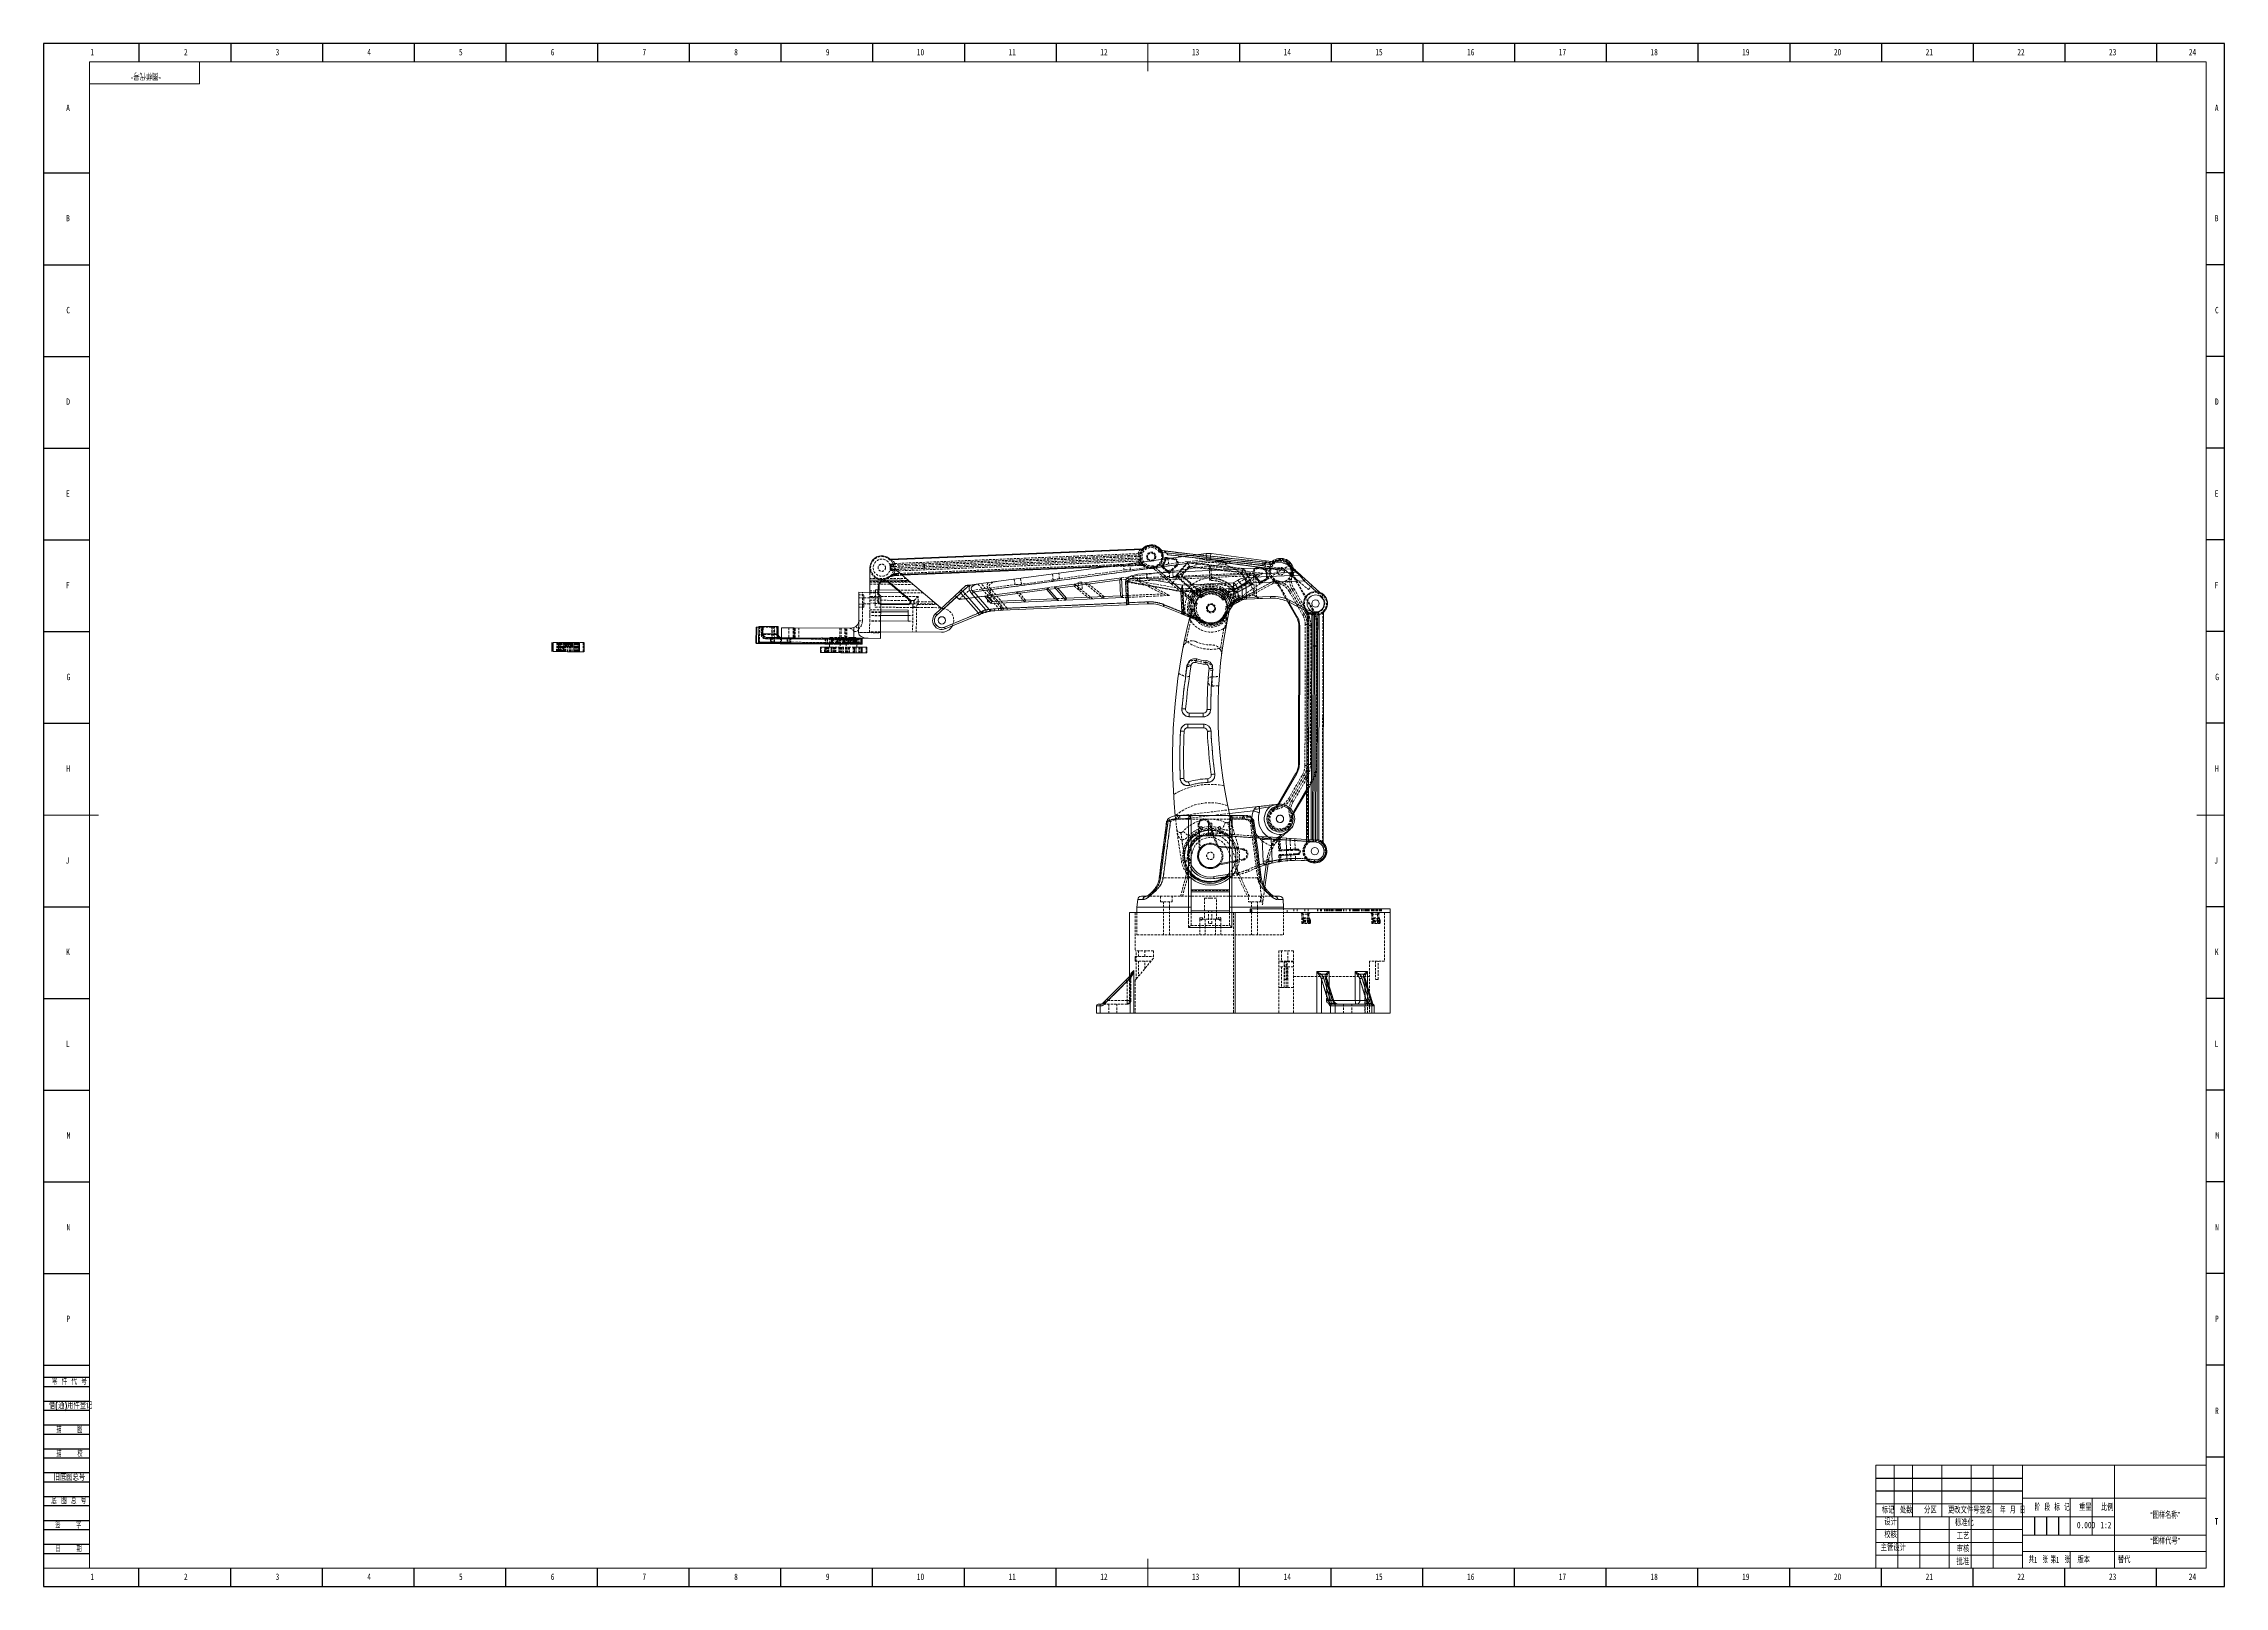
# Model space of a CAD drawing. Header units: millimetres. Extents: x 0 to 1189, y 0 to 841.
import ezdxf

# ---------------------------------------------------------------- set-up
doc = ezdxf.new("R2010")
doc.units = ezdxf.units.MM
doc.linetypes.add('HIDDEN', pattern=[1.905, 1.27, -0.635])
for name, color, linetype in [('10', 7, 'Continuous'), ('5', 7, 'Continuous'), ('9', 7, 'Continuous'), ('SLD-0', 7, 'Continuous')]:
    doc.layers.add(name, color=color, linetype=linetype)
doc.styles.add('SLDTEXTSTYLE0', font='TXT', dxfattribs={"width": 0.7, "bigfont": 'bigfont'})
doc.styles.add('SLDTEXTSTYLE1', font='TXT', dxfattribs={"width": 0.6, "bigfont": 'bigfont'})
doc.styles.add('SLDTEXTSTYLE2', font='TXT', dxfattribs={"width": 0.614286, "bigfont": 'bigfont'})
doc.styles.add('SLDTEXTSTYLE3', font='TXT', dxfattribs={"width": 0.62, "bigfont": 'bigfont'})
doc.styles.add('SLDTEXTSTYLE4', font='TXT', dxfattribs={"width": 0.566667, "bigfont": 'bigfont'})
doc.styles.add('SLDTEXTSTYLE5', font='TXT', dxfattribs={"width": 0.7})

msp = doc.modelspace()

# ---------------------------------------------------------------- texts
at = {"layer": '10', "char_height": 3.5}
for s, insert, attachment_point, style in [('1', (26.5, 838.1), 2, 'SLDTEXTSTYLE5'), ('2', (77.5, 838.1), 2, 'SLDTEXTSTYLE5'), ('3', (127.5, 838.1), 2, 'SLDTEXTSTYLE5'), ('4', (177.5, 838.1), 2, 'SLDTEXTSTYLE5'), ('5', (227.5, 838.1), 2, 'SLDTEXTSTYLE5'), ('6', (277.5, 838.1), 2, 'SLDTEXTSTYLE5'), ('7', (327.5, 838.1), 2, 'SLDTEXTSTYLE5'), ('8', (377.5, 838.1), 2, 'SLDTEXTSTYLE5'), ('9', (427.5, 838.1), 2, 'SLDTEXTSTYLE5'), ('10', (478.1, 838.1), 2, 'SLDTEXTSTYLE5'), ('11', (528.1, 838.1), 2, 'SLDTEXTSTYLE5'), ('12', (578.1, 838.1), 2, 'SLDTEXTSTYLE5'), ('13', (628.1, 838.1), 2, 'SLDTEXTSTYLE5'), ('14', (678.1, 838.1), 2, 'SLDTEXTSTYLE5'), ('15', (728.1, 838.1), 2, 'SLDTEXTSTYLE5'), ('16', (778.1, 838.1), 2, 'SLDTEXTSTYLE5'), ('17', (828.1, 838.1), 2, 'SLDTEXTSTYLE5'), ('18', (878.1, 838.1), 2, 'SLDTEXTSTYLE5'), ('19', (928.1, 838.1), 2, 'SLDTEXTSTYLE5'), ('20', (978.1, 838.1), 2, 'SLDTEXTSTYLE5'), ('21', (1028.1, 838.1), 2, 'SLDTEXTSTYLE5'), ('22', (1078.1, 838.1), 2, 'SLDTEXTSTYLE5'), ('23', (1128.1, 838.1), 2, 'SLDTEXTSTYLE5'), ('24', (1171.6, 838.1), 2, 'SLDTEXTSTYLE5'), ('A', (13.3, 807.7), 2, 'SLDTEXTSTYLE5'), ('A', (1184.8, 807.7), 2, 'SLDTEXTSTYLE5'), ('B', (13.3, 747.6), 2, 'SLDTEXTSTYLE5'), ('B', (1184.8, 747.6), 2, 'SLDTEXTSTYLE5'), ('C', (13.4, 697.5), 2, 'SLDTEXTSTYLE5'), ('C', (1184.9, 697.5), 2, 'SLDTEXTSTYLE5'), ('D', (13.4, 647.6), 2, 'SLDTEXTSTYLE5'), ('D', (1184.9, 647.6), 2, 'SLDTEXTSTYLE5'), ('E', (13.3, 597.5), 2, 'SLDTEXTSTYLE5'), ('E', (1184.8, 597.5), 2, 'SLDTEXTSTYLE5'), ('F', (13.2, 547.6), 2, 'SLDTEXTSTYLE5'), ('F', (1184.7, 547.6), 2, 'SLDTEXTSTYLE5'), ('G', (13.5, 497.5), 2, 'SLDTEXTSTYLE5'), ('G', (1185, 497.5), 2, 'SLDTEXTSTYLE5'), ('H', (13.4, 447.6), 2, 'SLDTEXTSTYLE5'), ('H', (1184.9, 447.6), 2, 'SLDTEXTSTYLE5'), ('J', (13, 397.5), 2, 'SLDTEXTSTYLE5'), ('J', (1184.5, 397.5), 2, 'SLDTEXTSTYLE5'), ('K', (13.3, 347.6), 2, 'SLDTEXTSTYLE5'), ('K', (1184.8, 347.6), 2, 'SLDTEXTSTYLE5'), ('L', (13.2, 297.5), 2, 'SLDTEXTSTYLE5'), ('L', (1184.7, 297.5), 2, 'SLDTEXTSTYLE5'), ('M', (13.6, 247.6), 2, 'SLDTEXTSTYLE5'), ('M', (1185.1, 247.6), 2, 'SLDTEXTSTYLE5'), ('N', (13.5, 197.5), 2, 'SLDTEXTSTYLE5'), ('N', (1185, 197.5), 2, 'SLDTEXTSTYLE5'), ('P', (13.4, 147.6), 2, 'SLDTEXTSTYLE5'), ('P', (1184.9, 147.6), 2, 'SLDTEXTSTYLE5'), ('R', (1184.9, 97.5), 2, 'SLDTEXTSTYLE5'), ('\\M+18167图样\\M+196BC\\M+18FCC\\M+18168', (1156.7, 40.5), 2, 'SLDTEXTSTYLE0'), ('T', (1184.7, 37.2), 2, 'SLDTEXTSTYLE5'), ('\\M+18D5A\\M+18A6A', (1007, 29.9), 2, 'SLDTEXTSTYLE0'), ('0.000', (1113.6, 35.2), 2, 'SLDTEXTSTYLE5'), ('\\M+18167图样\\M+191E3\\M+18D86\\M+18168', (1156.7, 26.4), 2, 'SLDTEXTSTYLE0'), ('\\M+18EE5\\M+18AC7设计', (1008.5, 22.8), 2, 'SLDTEXTSTYLE0'), ('1', (1085.1, 16.2), 1, 'SLDTEXTSTYLE5'), ('1', (1097.1, 16.2), 1, 'SLDTEXTSTYLE5'), ('1', (26.5, 7), 2, 'SLDTEXTSTYLE5'), ('2', (77.5, 7), 2, 'SLDTEXTSTYLE5'), ('3', (127.5, 7), 2, 'SLDTEXTSTYLE5'), ('4', (177.5, 7), 2, 'SLDTEXTSTYLE5'), ('5', (227.5, 7), 2, 'SLDTEXTSTYLE5'), ('6', (277.5, 7), 2, 'SLDTEXTSTYLE5'), ('7', (327.5, 7), 2, 'SLDTEXTSTYLE5'), ('8', (377.5, 7), 2, 'SLDTEXTSTYLE5'), ('9', (427.5, 7), 2, 'SLDTEXTSTYLE5'), ('10', (478.1, 7), 2, 'SLDTEXTSTYLE5'), ('11', (528.1, 7), 2, 'SLDTEXTSTYLE5'), ('12', (578.1, 7), 2, 'SLDTEXTSTYLE5'), ('13', (628.1, 7), 2, 'SLDTEXTSTYLE5'), ('14', (678.1, 7), 2, 'SLDTEXTSTYLE5'), ('15', (728.1, 7), 2, 'SLDTEXTSTYLE5'), ('16', (778.1, 7), 2, 'SLDTEXTSTYLE5'), ('17', (828.1, 7), 2, 'SLDTEXTSTYLE5'), ('18', (878.1, 7), 2, 'SLDTEXTSTYLE5'), ('19', (928.1, 7), 2, 'SLDTEXTSTYLE5'), ('20', (978.1, 7), 2, 'SLDTEXTSTYLE5'), ('21', (1028.1, 7), 2, 'SLDTEXTSTYLE5'), ('22', (1078.1, 7), 2, 'SLDTEXTSTYLE5'), ('23', (1128.1, 7), 2, 'SLDTEXTSTYLE5'), ('24', (1171.6, 7), 2, 'SLDTEXTSTYLE5')]:
    msp.add_mtext(s, dxfattribs=dict(at, insert=insert, attachment_point=attachment_point, style=style))
at = {"layer": '10', "color": 7, "insert": (1112.3, 16.2), "char_height": 3.5, "attachment_point": 2, "style": 'SLDTEXTSTYLE0'}
msp.add_mtext('\\M+194C5\\M+1967B', dxfattribs=at)
at = {"layer": '9', "color": 7, "char_height": 3.5}
for s, insert, attachment_point, style in [('\\M+197EB \\M+18C8F \\M+191E3 \\M+18D86', (4.5, 113.4), 1, 'SLDTEXTSTYLE2'), ('\\M+18ED8(\\M+192CA)\\M+19770\\M+18C8F\\M+1936F记', (2.9, 100.3), 1, 'SLDTEXTSTYLE0'), ('\\M+19560    图', (14.1, 87.2), 2, 'SLDTEXTSTYLE4'), ('\\M+19560    \\M+18D5A', (14.1, 74.1), 2, 'SLDTEXTSTYLE4'), ('\\M+18B8C\\M+192EA图总\\M+18D86', (5.5, 61.2), 1, 'SLDTEXTSTYLE0'), ('\\M+192EA 图 总 \\M+18D86', (4.2, 48.4), 1, 'SLDTEXTSTYLE2'), ('标记', (1005.6, 43.3), 2, 'SLDTEXTSTYLE0'), ('设计', (1007, 36.8), 2, 'SLDTEXTSTYLE0'), ('处\\M+19094', (1015.5, 43.3), 2, 'SLDTEXTSTYLE0'), ('\\M+195AA\\M+18BE6', (1028.7, 43.3), 2, 'SLDTEXTSTYLE0'), ('\\M+18D58\\M+189FC\\M+195B6\\M+18C8F\\M+18D86', (1046.9, 43.3), 2, 'SLDTEXTSTYLE0'), ('标\\M+18F79\\M+189BB', (1047.2, 36.4), 2, 'SLDTEXTSTYLE0'), ('签\\M+196BC', (1058.9, 43.3), 2, 'SLDTEXTSTYLE0'), ('\\M+1944E \\M+18C8E \\M+193FA', (1073.6, 43.3), 2, 'SLDTEXTSTYLE3'), ('阶 \\M+19269 标 记', (1095.1, 44.8), 2, 'SLDTEXTSTYLE2'), ('\\M+18F64\\M+197CA', (1113.2, 44.8), 2, 'SLDTEXTSTYLE0'), ('\\M+194E4\\M+197E1', (1125.1, 44.8), 2, 'SLDTEXTSTYLE0'), ('签    \\M+18E9A', (13.5, 35.2), 2, 'SLDTEXTSTYLE4'), ('\\M+18D48艺', (1046.5, 29.2), 2, 'SLDTEXTSTYLE0'), ('\\M+193FA    \\M+18AFA', (13.6, 22.2), 2, 'SLDTEXTSTYLE4'), ('\\M+194E1\\M+18F79', (1046.4, 15.2), 2, 'SLDTEXTSTYLE0'), ('审\\M+18A6A', (1046.5, 22.2), 2, 'SLDTEXTSTYLE0'), ('\\M+18BA4  张', (1087.5, 16.2), 2, 'SLDTEXTSTYLE1'), ('\\M+191E6  张', (1099.5, 16.2), 2, 'SLDTEXTSTYLE1')]:
    msp.add_mtext(s, dxfattribs=dict(at, insert=insert, attachment_point=attachment_point, style=style))
at = {"layer": 'SLD-0', "insert": (55.8, 821.7), "char_height": 3.5, "attachment_point": 2, "rotation": 180, "style": 'SLDTEXTSTYLE0'}
msp.add_mtext('\\M+18167图样\\M+191E3\\M+18D86\\M+18168', dxfattribs=at)
at = {"layer": 'SLD-0', "char_height": 3.5}
for s, insert, attachment_point, style in [('1:2', (1124.4, 35.2), 2, 'SLDTEXTSTYLE5'), ('\\M+191D6\\M+191E3', (1130.9, 16.2), 1, 'SLDTEXTSTYLE0')]:
    msp.add_mtext(s, dxfattribs=dict(at, insert=insert, attachment_point=attachment_point, style=style))

# ---------------------------------------------------------------- linework, layer by layer
at = {"color": 7, "linetype": 'HIDDEN', "lineweight": 0}
for p, q in [((461.4, 559.5), (461.5, 560)), ((461.9, 559.6), (461.4, 559.5)), ((463.4, 556.8), (597.5, 562.2)), ((597.6, 559.8), (463.5, 554.3)), ((596.8, 563), (463.9, 557.6)), ((464.1, 553.5), (597, 558.9)), ((480.3, 556.7), (598.2, 561.5)), ((598.3, 560.6), (480.3, 555.8)), ((516.8, 543.4), (634.4, 559.1)), ((608.2, 563.8), (669.6, 557)), ((610, 563.6), (608.2, 563.8)), ((609.9, 556.5), (609.5, 559.8)), ((611.1, 564.3), (612.6, 562.5)), ((611.4, 564.3), (666.3, 558.2)), ((613, 562.4), (611.4, 564.3)), ((616.3, 560.4), (611.4, 560.9)), ((635, 560.1), (612.8, 557.2)), ((612.9, 562.3), (664.4, 556.5)), ((664.4, 556.7), (613, 562.4)), ((613.4, 557.3), (613, 560.2)), ((616.2, 559.9), (613.6, 560.2)), ((615.1, 560.5), (616.3, 560.4)), ((669.6, 557), (625.4, 561.9)), ((629.5, 562.4), (667.8, 558.2)), ((635.9, 559.1), (674.6, 554)), ((470.4, 549.4), (450.5, 549.5)), ((471.5, 548.4), (450.5, 548.6)), ((450.5, 548.5), (471.6, 548.4)), ((472.4, 547.7), (450.5, 547.8)), ((450.5, 547.5), (456.7, 547.5)), ((460.2, 550), (460.4, 549.7)), ((460.3, 547.5), (472.8, 547.4)), ((462.1, 555.9), (480.1, 556.7)), ((480.1, 555.8), (462.1, 555)), ((597.7, 557.5), (465, 552.1)), ((465.1, 551.5), (467.8, 551.6)), ((465.1, 551.1), (465.1, 551.5)), ((468.3, 551.2), (465.1, 551.1)), ((480.1, 556.7), (480.1, 555.8)), ((480.3, 555.8), (480.3, 556.7)), ((529.2, 549.1), (529.6, 546.1)), ((533.1, 546.3), (532.7, 549.5)), ((550.5, 548.6), (533.1, 546.3)), ((550.5, 548.6), (550, 551.8)), ((589.7, 554.1), (553.3, 549.2)), ((553.9, 549.3), (553.5, 552.3)), ((569.9, 546.4), (567.5, 547.1)), ((577.8, 538.6), (567.5, 547.1)), ((599.4, 556.6), (579.4, 555.8)), ((583.7, 556.3), (599.6, 557)), ((586.8, 548.7), (593.8, 549.6)), ((587.7, 549.8), (613.7, 553.3)), ((587.7, 549.8), (594, 550.6)), ((588.7, 557), (589.1, 554)), ((590.6, 547.4), (591.1, 536.2)), ((591.1, 547.4), (620.7, 542.2)), ((591.6, 536.2), (591.1, 547.4)), ((592.6, 554.2), (592.2, 557.5)), ((609.9, 556.5), (592.6, 554.2)), ((593.8, 549.6), (594, 550.6)), ((593.8, 549.6), (610.1, 541)), ((594, 550.6), (613.8, 540.2)), ((596.4, 548.1), (657.5, 550.9)), ((613.8, 550.5), (596.4, 549.7)), ((621.2, 543.7), (596.4, 548.1)), ((599.4, 556.6), (599.6, 557)), ((605, 556.4), (615.7, 547.1)), ((628.9, 535.8), (605, 556.4)), ((615.4, 546.1), (605.6, 554.5)), ((613.8, 552.1), (609.3, 556)), ((611.3, 554.9), (612.2, 554.1)), ((613.7, 553.3), (613.8, 550.5)), ((615.8, 550), (613.8, 549.9)), ((615.7, 553.5), (646.7, 557.7)), ((615.7, 553.5), (615.8, 550.5)), ((615.7, 547.1), (615.7, 547.1)), ((657.5, 552.4), (615.8, 550.5)), ((623.4, 558), (617.3, 550.8)), ((617.3, 550.8), (631.1, 538.9)), ((618.2, 551.4), (623.7, 557.8)), ((620.6, 551.6), (618.2, 551.4)), ((618.3, 550.4), (620.7, 550.6)), ((630.7, 539.7), (618.3, 550.4)), ((624.4, 556), (620.6, 551.6)), ((620.7, 551.1), (620.6, 551.1)), ((620.7, 551.1), (624.7, 555.7)), ((631.3, 542), (620.7, 551.1)), ((620.7, 550.6), (630.8, 541.9)), ((623.7, 557.8), (624.4, 556)), ((654.2, 554.9), (624, 558.2)), ((624.7, 556.1), (624, 557.9)), ((624, 557.9), (654.1, 554.5)), ((653.1, 552.9), (624.7, 556.1)), ((624.7, 555.7), (653, 552.6)), ((636.5, 554.9), (635.5, 556.1)), ((635.8, 548.4), (635.5, 556.1)), ((635.5, 556.1), (664.7, 552.3)), ((636.8, 549.4), (635.8, 548.4)), ((636.5, 554.9), (662, 551.6)), ((636.8, 549.4), (636.5, 554.9)), ((655.9, 547.2), (643.6, 540.6)), ((671.3, 548.3), (644.5, 534.1)), ((646.7, 557.7), (677.3, 553.7)), ((674.6, 554), (646.7, 557.7)), ((675.8, 554.9), (646.8, 558.7)), ((657.5, 550.9), (648.4, 545)), ((664.7, 552.3), (649.1, 541.8)), ((662, 551.6), (649.3, 543.2)), ((649.6, 543.5), (659.7, 550.1)), ((674.6, 554), (651.2, 538.4)), ((653, 552.6), (655.9, 547.2)), ((654.1, 554.5), (653.1, 552.9)), ((653.3, 552.7), (654.4, 554.3)), ((656, 547.6), (653.3, 552.7)), ((654.4, 554.3), (658.4, 546.9)), ((659.2, 546.2), (654.7, 554.5)), ((655.9, 547.2), (655.9, 547.2)), ((658.4, 546.9), (656, 547.6)), ((659.7, 550.1), (660.2, 540.3)), ((659.8, 542.2), (671.3, 548.3)), ((661.4, 539.2), (660.9, 550.1)), ((662, 551.6), (664.7, 552.3)), ((664.7, 554.5), (662.1, 554.8)), ((662.2, 555.3), (667.1, 554.7)), ((668.1, 549.5), (662.8, 546.7)), ((666.3, 558.2), (664.4, 556.7)), ((664.4, 556.5), (664.4, 556.7)), ((664.8, 556.6), (666.7, 558.2)), ((664.8, 548.2), (665.8, 548.8)), ((666.3, 558.2), (666.3, 558.3)), ((670.7, 548.1), (671, 548.5)), ((677.3, 553.7), (689.6, 543.4)), ((680.9, 554), (680.4, 554)), ((682.2, 549.9), (681.8, 549.7)), ((692, 532), (681.8, 549.7)), ((682.2, 549.9), (692.4, 532.2)), ((447.2, 540.6), (444.4, 540.6)), ((447.2, 538.9), (444.4, 538.9)), ((447.2, 535.5), (444.4, 535.5)), ((446.4, 526.4), (446.5, 541.9)), ((447.2, 538.9), (447.2, 540.6)), ((447.2, 535.5), (447.2, 538.9)), ((450.4, 538.8), (447.2, 538.8)), ((447.2, 535.6), (450.4, 535.6)), ((447.2, 533.8), (447.2, 535.5)), ((450.4, 530.9), (450.5, 541.9)), ((450.4, 541.7), (453.4, 541.6)), ((476.9, 539.6), (450.4, 539.7)), ((453.4, 539.2), (450.4, 539.3)), ((456.4, 538.8), (450.4, 538.9)), ((450.4, 537.6), (474.8, 537.4)), ((450.4, 536.1), (453.4, 536)), ((450.5, 546.3), (474.2, 546.2)), ((453.5, 542.6), (450.5, 542.7)), ((453.5, 542.6), (453.4, 535.8)), ((456.4, 535.7), (453.4, 535.8)), ((453.5, 543.2), (453.5, 542.6)), ((453.5, 543.2), (455.5, 543.2)), ((455.5, 541.8), (453.4, 541.8)), ((454.9, 536.7), (454.9, 541.3)), ((455.4, 540.8), (455.4, 536.7)), ((465.5, 543.1), (477.9, 543)), ((479.6, 541.6), (467.1, 541.7)), ((486.8, 535.6), (471.5, 535.6)), ((476.9, 536.8), (476.9, 539.6)), ((485.4, 536.7), (476.9, 536.8)), ((476.9, 535.3), (487.1, 535.3)), ((487, 529.5), (504.7, 545.8)), ((487, 529.5), (497.7, 539.4)), ((497.7, 539.4), (499, 538)), ((499, 538), (513, 539.8)), ((513, 539.8), (499.1, 538)), ((530.2, 546.2), (504.3, 542.7)), ((509.5, 546.4), (520.7, 533)), ((522.1, 533.5), (511.2, 546.7)), ((514.6, 540.1), (514.7, 536.7)), ((514.7, 536.7), (516.7, 536.8)), ((515.7, 542.5), (523.2, 533.5)), ((516.6, 540.3), (516.7, 536.8)), ((525.3, 533.2), (516.8, 543.4)), ((591.1, 536.2), (518.5, 532.9)), ((602, 536.7), (525.3, 533.2)), ((532.2, 541.4), (530.3, 542.1)), ((534.9, 536.6), (530.3, 542.1)), ((535.3, 537.6), (532.2, 541.4)), ((535.3, 537.6), (534.9, 536.6)), ((546.9, 543.4), (552.9, 544.1)), ((547.3, 544.4), (550.9, 544.9)), ((557.7, 538.7), (551.3, 538.4)), ((557.3, 537.6), (553.4, 537.5)), ((561.8, 545.3), (562.1, 546.4)), ((561.8, 545.3), (569.3, 539.2)), ((562.1, 546.4), (571.9, 538.3)), ((564.1, 546.7), (564.3, 543.3)), ((564.3, 543.3), (566.3, 543.4)), ((566.1, 546.9), (566.3, 543.4)), ((569.3, 539.2), (571.9, 538.3)), ((578.2, 539.6), (569.9, 546.4)), ((578.2, 539.6), (577.8, 538.6)), ((610.1, 541), (587.2, 540)), ((613.8, 540.2), (588.2, 539)), ((602.3, 536.7), (591.6, 536.2)), ((610.1, 541), (613.8, 540.2)), ((626.2, 528.8), (611, 535.1)), ((621.2, 531), (611.2, 535.1)), ((620.7, 542.2), (621.2, 531)), ((625.4, 543.9), (621.2, 543.7)), ((621.2, 542.2), (625.5, 542.4)), ((621.8, 530.6), (621.2, 542.2)), ((627.8, 535.4), (623.1, 539.5)), ((624.9, 528.3), (626.9, 535.9)), ((625, 539.1), (628.9, 535.8)), ((628.9, 535.8), (627.3, 537.2)), ((643, 537.6), (659.2, 546.2)), ((658.1, 546), (643.6, 538.3)), ((643.9, 540.4), (655.8, 546.7)), ((644.5, 534.1), (649, 536.5)), ((646.3, 535.1), (644.5, 534.1)), ((648.5, 535.1), (645.5, 533.5)), ((646.2, 543.3), (648.5, 543.4)), ((648.4, 545), (646.6, 544.9)), ((648.5, 543.4), (648.7, 539.5)), ((649.3, 543.2), (649.1, 541.8)), ((649.7, 536.9), (649.5, 536.6)), ((649.8, 539.6), (649.6, 543.5)), ((649.7, 536.9), (650, 537.4)), ((660.2, 540.3), (651.6, 539.9)), ((655.8, 546.7), (658.1, 546)), ((659.9, 542.1), (659.8, 542.2)), ((670, 546.5), (659.9, 541.1)), ((674, 545.2), (673.6, 545)), ((678.2, 536.9), (673.6, 545)), ((674, 545.2), (679, 536.6)), ((686.6, 529.3), (679.1, 542.4)), ((687.4, 529.8), (679.9, 542.9)), ((680.8, 543.4), (688, 530.8)), ((681.7, 543.9), (688.9, 531.3)), ((689.6, 543.4), (691.6, 545.6)), ((696.8, 539.5), (693.8, 542.3)), ((695.7, 541.9), (697.5, 540.2)), ((390.4, 523.2), (390.4, 514.2)), ((398.2, 523.2), (398.1, 514.3)), ((398.5, 514.7), (398.5, 523.2)), ((447.2, 533.8), (444.4, 533.8)), ((450.3, 519.9), (450.4, 526.2)), ((450.4, 532.3), (456.4, 532.3)), ((456.4, 531.3), (450.4, 531.3)), ((456.4, 530.8), (450.4, 530.9)), ((450.4, 529.2), (450.4, 530.9)), ((456.4, 529.3), (450.4, 529.3)), ((450.4, 526.2), (450.4, 529.2)), ((456.4, 529.1), (450.4, 529.2)), ((450.4, 529.2), (450.4, 526.3)), ((456.4, 526.3), (450.4, 526.3)), ((456.4, 526.1), (450.4, 526.2)), ((453.4, 533.8), (489.2, 533.5)), ((471.4, 529.2), (473.8, 529.2)), ((471.4, 526.2), (473.8, 526.2)), ((473.9, 533.9), (473.8, 520.2)), ((473.9, 534.4), (473.9, 533.9)), ((475.8, 520.1), (475.9, 533.9)), ((511.4, 531.3), (491.2, 522.9)), ((520.7, 533), (518.5, 532.9)), ((523.2, 533.5), (522.1, 533.5)), ((622.5, 530.4), (621.8, 530.6)), ((626.5, 528.7), (626.2, 529)), ((626.2, 528.8), (626.2, 529)), ((631.2, 526.2), (633.3, 525.4)), ((633.3, 525.4), (632.2, 525.8)), ((645.2, 531), (643.6, 528.6)), ((644.8, 530.4), (643.6, 528.6)), ((687.5, 533.3), (691.1, 531.4)), ((687.7, 447.4), (687.9, 524.3)), ((690.7, 530.5), (688.5, 531.6)), ((689, 531.6), (688.7, 531.3)), ((688.7, 447.4), (688.9, 524.3)), ((689.3, 530.8), (688.9, 530.8)), ((689, 405.8), (689.3, 530.8)), ((689.9, 523.8), (689.7, 448)), ((690.9, 523.8), (690.7, 448)), ((692.4, 532.2), (692, 532)), ((693.7, 447), (693.9, 524.7)), ((694.4, 524.7), (693.9, 524.7)), ((694.4, 524.7), (694.2, 447)), ((697.5, 530.8), (697.2, 405.8)), ((697.9, 530.8), (697.5, 530.8)), ((698.2, 531.3), (697.9, 531.6)), ((277.3, 509.6), (277.3, 514.6)), ((279.7, 509.6), (279.8, 514.6)), ((279.8, 509.6), (279.8, 514.6)), ((280, 514.6), (279.9, 509.6)), ((280.3, 509.6), (280.4, 514.6)), ((280.3, 514.6), (280.3, 509.6)), ((280.3, 514.6), (280.3, 509.6)), ((280.3, 509.6), (280.4, 514.6)), ((280.4, 509.6), (280.4, 514.6)), ((281, 509.6), (281, 514.6)), ((281.2, 509.6), (281.2, 514.6)), ((281.3, 514.6), (281.3, 509.6)), ((281.5, 514.6), (281.4, 509.6)), ((281.4, 509.6), (281.4, 514.6)), ((281.8, 509.6), (281.9, 514.6)), ((281.9, 514.6), (281.9, 509.6)), ((282, 509.6), (282, 514.6)), ((282.2, 514.6), (282.2, 509.6)), ((282.8, 514.6), (282.8, 509.6)), ((283.1, 512.3), (283, 509.6)), ((283.1, 512.3), (283.6, 512.3)), ((283.5, 509.6), (283.5, 514.6)), ((284.1, 514.6), (284.1, 509.6)), ((284.2, 514.6), (284.2, 509.6)), ((284.4, 509.6), (284.4, 514.6)), ((284.4, 509.6), (284.4, 514.6)), ((284.8, 509.6), (284.8, 514.5)), ((285.4, 514.5), (285.4, 512.2)), ((285.4, 512.2), (285.4, 514.5)), ((285.7, 509.5), (285.7, 514.5)), ((286.5, 514.5), (286.5, 509.5)), ((286.5, 514.5), (286.5, 509.5)), ((286.6, 509.5), (286.6, 514.5)), ((286.9, 509.5), (287, 514.5)), ((287.5, 514.5), (287.4, 512.2)), ((287.5, 512.2), (287.5, 514.5)), ((287.6, 514.5), (287.5, 509.5)), ((288.2, 509.5), (288.2, 514.5)), ((289.1, 512.2), (289.2, 512.2)), ((289.2, 512.2), (289.1, 509.5)), ((289.7, 509.5), (289.7, 514.5)), ((289.9, 514.5), (289.8, 509.5)), ((290, 514.5), (290, 509.5)), ((290, 509.5), (290, 514.5)), ((290.2, 509.5), (290.3, 514.5)), ((290.4, 514.5), (290.4, 509.5)), ((290.5, 514.5), (290.4, 509.5)), ((290.6, 514.5), (290.5, 509.5)), ((290.6, 509.5), (290.7, 514.5)), ((290.7, 514.5), (291.1, 514.5)), ((290.9, 509.5), (290.9, 514.5)), ((291, 509.5), (291, 514.5)), ((291, 509.5), (291, 514.5)), ((291.1, 509.5), (291.1, 514.5)), ((291.6, 514.5), (291.5, 509.5)), ((291.6, 514.5), (291.5, 509.5)), ((291.5, 509.5), (291.5, 514.5)), ((291.5, 514.5), (291.5, 509.5)), ((291.9, 514.5), (291.9, 509.5)), ((292, 509.5), (292.1, 514.5)), ((294.1, 509.5), (294.1, 514.5)), ((294.4, 509.5), (294.4, 514.5)), ((388.5, 514.2), (388.6, 522.9)), ((390, 514.2), (388.5, 514.2)), ((389.9, 522.9), (397.1, 522.9)), ((391.2, 522.9), (391.2, 518.9)), ((391.4, 518.9), (391.4, 522.9)), ((399.7, 518.9), (391.4, 518.9)), ((393.6, 516.6), (396.4, 516.6)), ((393.8, 516.9), (402.2, 516.8)), ((396.4, 516.6), (396.4, 514.2)), ((397, 514.2), (397.1, 522.9)), ((397.3, 522.9), (397.2, 514.2)), ((397.3, 522.9), (399.9, 522.9)), ((402.3, 514.7), (398.5, 514.7)), ((399.7, 522.9), (399.7, 518.9)), ((399.9, 518.9), (399.9, 522.9)), ((400, 518.9), (400, 522.9)), ((400.3, 523.2), (400.3, 519.2)), ((401.6, 516.9), (402.2, 516.8)), ((401.7, 514.1), (401.7, 516.6)), ((402.4, 516.5), (401.7, 516.6)), ((402.3, 516.6), (402.7, 516.6)), ((402.3, 516.6), (402.3, 514.7)), ((405.4, 516.8), (425.9, 516.7)), ((427.4, 516.4), (405.4, 516.5)), ((405.4, 516.5), (405.4, 514.1)), ((405.8, 516.6), (426.4, 516.4)), ((405.8, 514.7), (405.8, 516.6)), ((426.4, 514.5), (405.8, 514.7)), ((406.3, 522.6), (406.3, 517.1)), ((407.4, 514.1), (407.4, 516.5)), ((407.4, 516.5), (429.7, 516.4)), ((408.6, 522.6), (408.6, 517.1)), ((409.8, 517.1), (409.8, 522.6)), ((411.8, 522.6), (411.8, 517.1)), ((424, 509), (424, 512)), ((426.1, 516.7), (426.1, 514)), ((426.2, 512), (426.2, 509)), ((426.2, 509), (426.2, 512)), ((426.4, 516.4), (426.4, 514.5)), ((426.5, 516.7), (426.5, 514)), ((426.6, 512), (426.5, 509)), ((426.9, 512), (426.9, 509)), ((427.3, 509), (427.3, 512)), ((427.4, 516.4), (427.4, 514)), ((427.6, 509), (427.7, 512)), ((427.9, 509), (428, 512)), ((428, 512), (428, 509)), ((428.1, 509), (428.2, 512)), ((428.5, 517), (428.4, 514)), ((428.5, 517), (428.5, 514)), ((428.7, 517.3), (428.7, 517)), ((428.7, 517), (428.7, 516.7)), ((429.2, 517), (429.1, 514)), ((429.3, 517.3), (429.3, 517)), ((429.3, 517.3), (440.2, 517.2)), ((429.4, 513.7), (429.4, 516.7)), ((429.4, 513.7), (429.4, 516.7)), ((429.8, 512), (429.5, 512)), ((432.9, 516.3), (429.6, 516.3)), ((429.6, 516.3), (429.6, 514)), ((429.6, 514.5), (441.8, 514.5)), ((429.7, 514), (429.7, 517)), ((429.7, 517), (429.7, 516.4)), ((429.7, 516.3), (429.7, 514)), ((429.8, 512), (429.7, 509)), ((429.9, 514), (429.9, 517)), ((429.9, 516), (429.9, 514)), ((430, 517), (430, 514)), ((430, 516), (430, 514)), ((430.1, 514), (430.1, 517)), ((430.1, 513.7), (430.2, 516.7)), ((430.1, 516.7), (430.1, 513.7)), ((430.1, 516), (430.1, 514)), ((441.4, 513.9), (430.1, 514)), ((430.5, 513.7), (430.5, 516.7)), ((430.5, 516.7), (430.5, 513.7)), ((430.5, 509), (430.5, 512)), ((430.7, 513.7), (430.7, 516.7)), ((430.9, 512), (430.8, 509)), ((431.1, 512), (431, 509)), ((431, 512), (431, 509)), ((431.3, 509), (431.3, 512)), ((431.3, 509), (431.3, 512)), ((431.6, 517), (431.6, 514)), ((431.9, 509), (431.9, 512)), ((432.3, 514), (432.3, 517)), ((432.3, 513.7), (432.4, 516.7)), ((432.8, 517), (432.8, 514)), ((432.9, 517), (432.9, 514)), ((432.9, 516.3), (432.9, 514)), ((433, 516.3), (432.9, 516.3)), ((432.9, 516), (432.9, 514)), ((433, 516.3), (433, 514)), ((433, 516), (433, 514)), ((433.1, 514), (433.2, 517)), ((433.1, 516.7), (433.1, 513.7)), ((433.2, 517), (433.2, 514)), ((433.2, 514), (433.2, 517)), ((433.6, 512), (433.5, 509)), ((433.6, 513.7), (433.7, 516.7)), ((433.8, 516.7), (433.8, 513.7)), ((434, 516.7), (434, 513.7)), ((434, 513.7), (434, 516.7)), ((434.1, 517), (434.1, 513.9)), ((434.2, 522.5), (434.2, 517)), ((434.2, 517.3), (434.2, 513.9)), ((434.2, 513.9), (434.2, 513.7)), ((434.2, 508.9), (434.2, 512)), ((434.3, 513.9), (434.3, 508.9)), ((434.4, 513.6), (434.4, 516.6)), ((434.8, 522.4), (434.8, 516.9)), ((434.8, 511.9), (434.8, 508.9)), ((435.3, 516.9), (435.3, 513.9)), ((435.3, 513.6), (435.3, 516.6)), ((435.3, 513.6), (436.2, 513.6)), ((435.3, 508.9), (435.3, 511.9)), ((435.3, 508.9), (435.3, 511.9)), ((435.3, 511.9), (435.3, 508.9)), ((435.9, 513.9), (435.9, 516.9)), ((436.2, 513.6), (436.2, 516.6)), ((436.2, 516.6), (436.2, 513.6)), ((436.2, 511.9), (436.2, 508.9)), ((436.3, 513.6), (436.3, 516.6)), ((436.5, 516.9), (436.5, 513.9)), ((436.7, 516.6), (436.7, 513.6)), ((436.8, 522.4), (436.8, 516.9)), ((437.1, 513.9), (437.1, 516.9)), ((437.2, 508.9), (437.2, 511.9)), ((437.3, 513.6), (437.3, 516.6)), ((437.4, 516.9), (437.4, 522.4)), ((437.4, 513.9), (437.4, 517.2)), ((437.4, 513.6), (437.4, 513.9)), ((437.5, 508.9), (437.5, 513.9)), ((437.7, 511.9), (437.7, 508.9)), ((437.7, 511.9), (437.7, 508.9)), ((437.8, 508.9), (437.8, 511.9)), ((438, 516.9), (438, 522.4)), ((438, 516.6), (438, 513.6)), ((438.1, 508.9), (438.2, 511.9)), ((438.6, 516.2), (438.5, 513.9)), ((438.6, 516.9), (438.6, 513.9)), ((441.9, 516.2), (438.6, 516.2)), ((438.7, 516.2), (438.7, 513.9)), ((438.8, 511.9), (438.7, 508.9)), ((438.9, 515.9), (438.9, 513.9)), ((439, 515.9), (439, 513.9)), ((439.2, 516.9), (439.1, 513.9)), ((439.2, 516.9), (439.2, 513.9)), ((439.4, 513.9), (439.4, 516.9)), ((439.4, 508.9), (439.4, 511.9)), ((439.5, 516.9), (439.5, 513.9)), ((439.7, 513.9), (439.7, 516.9)), ((439.8, 513.6), (439.8, 516.6)), ((440, 516.9), (439.9, 513.9)), ((439.9, 516.6), (439.9, 513.6)), ((440, 513.6), (440, 516.6)), ((440.1, 516.6), (440.1, 513.6)), ((440.2, 516.9), (441.7, 516.9)), ((440.6, 513.6), (440.7, 516.6)), ((440.6, 513.6), (440.6, 516.6)), ((440.7, 513.9), (440.7, 516.9)), ((440.7, 513.6), (440.7, 516.6)), ((441, 516.9), (441, 513.9)), ((441.4, 516.6), (441.3, 513.6)), ((441.3, 511.9), (441.3, 508.9)), ((441.4, 515.9), (441.4, 513.9)), ((441.5, 511.9), (441.5, 508.9)), ((441.6, 511.9), (441.6, 508.9)), ((441.7, 517.2), (441.7, 516.9)), ((441.7, 516.9), (442, 516.9)), ((441.7, 508.9), (441.8, 511.9)), ((441.9, 516.2), (441.8, 513.9)), ((441.9, 516.9), (441.9, 513.9)), ((442, 516.2), (441.9, 516.2)), ((441.9, 515.9), (441.9, 515.9)), ((441.9, 515.9), (441.9, 513.9)), ((441.9, 515.9), (442, 515.9)), ((442, 513.9), (442, 516.9)), ((442, 516.2), (442, 513.9)), ((442, 515.9), (442, 513.9)), ((442.2, 516.9), (442.2, 513.9)), ((442.3, 511.9), (442.2, 508.9)), ((442.2, 508.9), (442.2, 511.9)), ((442.2, 508.9), (442.3, 511.9)), ((442.3, 516.9), (442.3, 513.9)), ((442.3, 516.6), (442.3, 513.6)), ((442.4, 516.6), (442.4, 513.6)), ((442.6, 513.6), (442.6, 516.6)), ((442.6, 513.6), (442.6, 516.6)), ((442.8, 513.9), (442.8, 516.9)), ((442.9, 516.6), (442.8, 513.9)), ((442.9, 516.9), (442.9, 517.2)), ((442.9, 513.9), (442.9, 516.9)), ((442.9, 516.9), (442.9, 513.9)), ((442.9, 516.9), (442.9, 513.9)), ((442.9, 516.6), (442.9, 516.9)), ((443, 513.9), (443, 516.9)), ((443, 508.9), (443, 511.9)), ((443.2, 516.6), (443.2, 513.6)), ((443.2, 513.6), (443.8, 513.6)), ((443.3, 513.9), (443.3, 516.9)), ((443.3, 516.9), (443.3, 513.9)), ((443.4, 516.9), (443.4, 513.9)), ((443.4, 513.9), (443.4, 516.6)), ((443.9, 516.9), (443.9, 513.9)), ((444.1, 513.9), (444.1, 516.6)), ((450.3, 519.9), (444.3, 519.9)), ((444.4, 511.9), (444.4, 508.9)), ((444.5, 508.9), (444.5, 511.9)), ((444.6, 513.9), (444.7, 516.6)), ((444.6, 511.9), (444.6, 508.9)), ((444.8, 511.9), (444.8, 508.9)), ((445, 516.6), (446.2, 516.6)), ((445.7, 511.9), (445.5, 511.9)), ((445.5, 508.9), (445.5, 511.9)), ((445.7, 511.9), (445.6, 508.9)), ((445.7, 516.9), (445.9, 516.9)), ((445.9, 508.9), (445.9, 511.9)), ((445.9, 511.9), (445.9, 508.9)), ((446, 516.9), (446, 513.9)), ((446.3, 511.9), (446.3, 508.9)), ((448.5, 511.9), (448.5, 508.9)), ((456.3, 520.3), (450.3, 520.3)), ((450.3, 519.9), (456.3, 519.8)), ((289.8, 509.5), (290.2, 509.5)), ((290.6, 509.5), (291.1, 509.5)), ((429.7, 509), (429.5, 509)), ((445.7, 508.9), (445.5, 508.9)), ((622.5, 496.1), (622.7, 496)), ((636.7, 490.8), (637.2, 490.8)), ((632.5, 470), (623.8, 470.1)), ((624.6, 474.1), (632.3, 474)), ((678.8, 429.4), (686.3, 442.4)), ((679.6, 428.9), (687.2, 441.9)), ((687.8, 441), (680.5, 428.4)), ((688.7, 440.5), (681.4, 427.9)), ((694.2, 447), (693.7, 447)), ((688.7, 434.5), (691.7, 439.8)), ((692.2, 439.5), (688.7, 433.5)), ((692.2, 439.5), (691.7, 439.8)), ((610.4, 386.2), (614.4, 416.9)), ((614.4, 416.9), (610.4, 386.2)), ((617.7, 418.4), (624.3, 418.4)), ((618.7, 418.2), (618.7, 420.2)), ((618.7, 418.2), (618.7, 420.2)), ((618.7, 418.2), (653.6, 418.2)), ((619.4, 418.2), (618.7, 418.2)), ((619.3, 420.2), (646.1, 423.3)), ((646.5, 421.3), (619.4, 418.2)), ((635, 416.2), (639.8, 403.6)), ((640.3, 403.8), (635.5, 416.4)), ((648, 419.3), (658.3, 419.3)), ((653.6, 418.2), (653.6, 420.2)), ((656.7, 420.2), (653.6, 420.2)), ((657.9, 416.9), (661.9, 386.2)), ((670.7, 423.3), (670.4, 423.7)), ((680.1, 417.8), (680.6, 417.8)), ((629.5, 415.1), (630.1, 401.6)), ((630.6, 401.7), (630, 415.1)), ((643.8, 409.2), (636.9, 409.7)), ((637, 410.7), (661, 409)), ((645.5, 409.1), (693.4, 405.8)), ((661.1, 408), (646.6, 409)), ((670.6, 407.1), (671.3, 406.9)), ((671.3, 406.9), (672.9, 408.2)), ((673.1, 407.3), (673.4, 401.4)), ((673.6, 407.2), (679.6, 406.8)), ((673.9, 401.4), (673.6, 407.2)), ((674.1, 407.1), (674.4, 401.5)), ((693.4, 405.8), (674.1, 407.1)), ((679.6, 406.8), (679.9, 401.7)), ((682.2, 406.6), (693.4, 405.8)), ((682.4, 401.8), (682.2, 406.6)), ((688.7, 405), (688.4, 405.3)), ((688.6, 405.8), (688.6, 407.1)), ((689, 405.8), (688.6, 405.8)), ((689.6, 407.1), (689.6, 406.3)), ((692.6, 406.8), (692.6, 406.5)), ((693.5, 406.5), (693.5, 406.8)), ((697.6, 405.8), (697.2, 405.8)), ((697.8, 405.3), (697.5, 405)), ((624.6, 401.3), (622.2, 392.6)), ((622.6, 386.3), (626.5, 400.8)), ((645.2, 402.4), (651.5, 388.9)), ((646.6, 402.9), (653.9, 402.1)), ((653.8, 401.6), (646.6, 402.4)), ((646.6, 394.9), (654, 396.5)), ((654.1, 396), (646.6, 394.4)), ((650.8, 395.1), (647, 403.3)), ((666.6, 393.5), (667, 396.3)), ((668, 396.1), (667.7, 393.8)), ((669.8, 403.8), (669.5, 403.7)), ((672.8, 394.9), (672.8, 394.9)), ((673.5, 398.4), (673.6, 396)), ((679.9, 401.7), (673.9, 401.4)), ((674, 398.4), (680, 398.7)), ((674.1, 396.1), (674, 398.4)), ((674.1, 400.9), (680.1, 401.2)), ((680.2, 399.2), (674.2, 398.9)), ((674.4, 401.5), (683.6, 401.9)), ((683.8, 398.9), (674.5, 398.5)), ((674.5, 398.5), (674.6, 396.2)), ((680, 398.7), (680.1, 396.8)), ((683.6, 401.9), (682.4, 401.8)), ((682.4, 401.3), (683.7, 401.4)), ((683.7, 399.4), (682.5, 399.3)), ((682.5, 398.8), (683.8, 398.9)), ((682.6, 396.8), (682.5, 398.8)), ((625.6, 386.2), (610.4, 386.2)), ((619.9, 376.2), (622.6, 386.3)), ((620.9, 376.2), (623.6, 386.1)), ((651.2, 389), (646.4, 388.2)), ((646.6, 388.3), (651.2, 389)), ((651.4, 388), (646.6, 387.2)), ((661.9, 386.2), (646.6, 386.2)), ((650.6, 388.4), (656.3, 376.2)), ((657.4, 376.2), (651.5, 388.9)), ((665, 382.2), (665.1, 382.6)), ((665.9, 381.2), (665.9, 381)), ((601.2, 376.2), (671.1, 376.2)), ((608.9, 376.2), (608.9, 373.2)), ((608.9, 373.2), (615.4, 373.2)), ((610.5, 373.2), (610.5, 355.2)), ((613.8, 355.2), (613.8, 373.2)), ((615.4, 373.2), (615.4, 376.2)), ((624.3, 370.2), (624.3, 359.2)), ((624.3, 370.2), (624.3, 370.2)), ((625.6, 379.4), (646.6, 379.4)), ((625.6, 378.7), (646.6, 378.7)), ((636.1, 375.2), (632.9, 375.2)), ((632.9, 375.2), (632.9, 363.7)), ((639.4, 375.2), (636.1, 375.2)), ((639.4, 363.7), (639.4, 375.2)), ((647.9, 359.2), (647.9, 370.2)), ((647.9, 370.2), (647.9, 370.2)), ((656.9, 377.4), (656.9, 373.2)), ((656.9, 373.2), (663.4, 373.2)), ((658, 367.4), (658, 369.4)), ((658.5, 373.2), (658.5, 355.2)), ((658.8, 367.4), (658.8, 369.4)), ((661.8, 355.2), (661.8, 373.2)), ((663.4, 373.2), (663.4, 376.2)), ((671.1, 376.2), (671.1, 376.2)), ((671.1, 376.2), (671.1, 376.2)), ((672.9, 374.4), (675.8, 374.4)), ((676.1, 355.2), (676.1, 369.4)), ((678.1, 367.4), (678.1, 369.4)), ((681.6, 369.4), (681.6, 367.4)), ((683.5, 369.4), (683.5, 367.4)), ((687.6, 369.4), (687.6, 367.4)), ((689.5, 369.4), (689.5, 367.4)), ((694.5, 369.4), (694.5, 367.4)), ((694.7, 369.4), (694.7, 367.4)), ((696.1, 369.4), (696.1, 367.4)), ((696.4, 369.4), (696.4, 367.4)), ((696.5, 369.4), (696.5, 367.4)), ((696.5, 369.4), (696.5, 367.4)), ((696.8, 369.4), (696.8, 367.4)), ((698.3, 369.4), (698.3, 367.4)), ((698.3, 369.4), (698.3, 367.4)), ((698.5, 369.4), (698.5, 367.4)), ((698.6, 369.4), (698.6, 367.4)), ((699.2, 369.4), (699.2, 367.4)), ((699.3, 369.4), (699.3, 367.4)), ((699.6, 369.4), (699.6, 367.4)), ((699.9, 369.4), (699.9, 367.4)), ((700, 369.4), (700, 367.4)), ((700.2, 369.4), (700.2, 367.4)), ((700.3, 369.4), (700.3, 367.4)), ((701.1, 369.4), (701.1, 367.4)), ((701.8, 369.4), (701.8, 367.4)), ((702.2, 369.4), (702.2, 367.4)), ((702.6, 369.4), (702.6, 367.4)), ((702.8, 369.4), (702.8, 367.4)), ((703.4, 369.4), (703.4, 367.4)), ((704.5, 369.4), (704.5, 367.4)), ((704.6, 369.4), (704.6, 367.4)), ((704.9, 369.4), (704.9, 367.4)), ((704.9, 369.4), (704.9, 367.4)), ((705, 369.4), (705, 367.4)), ((705, 369.4), (705, 367.4)), ((705.5, 369.4), (705.5, 367.4)), ((705.7, 369.4), (705.7, 367.4)), ((706.1, 369.4), (706.1, 367.4)), ((706.4, 369.4), (706.4, 367.4)), ((706.7, 369.4), (706.7, 367.4)), ((706.7, 369.4), (706.7, 367.4)), ((707, 369.4), (707, 367.4)), ((707.3, 369.4), (707.3, 367.4)), ((707.4, 369.4), (707.4, 367.4)), ((707.6, 369.4), (707.6, 367.4)), ((707.6, 369.4), (707.6, 367.4)), ((708.8, 369.4), (708.8, 367.4)), ((708.9, 369.4), (708.9, 367.4)), ((708.9, 369.4), (708.9, 367.4)), ((710.1, 369.4), (710.1, 367.4)), ((710.1, 369.4), (710.1, 367.4)), ((710.2, 369.4), (710.2, 367.4)), ((712, 369.4), (712, 367.4)), ((712.2, 369.4), (712.2, 367.4)), ((712.3, 369.4), (712.3, 367.4)), ((713.8, 369.4), (713.8, 367.4)), ((714, 369.4), (714, 367.4)), ((714, 369.4), (714, 367.4)), ((714.1, 369.4), (714.1, 367.4)), ((714.7, 369.4), (714.7, 367.4)), ((714.7, 369.4), (714.7, 367.4)), ((714.9, 369.4), (714.9, 367.4)), ((715.4, 369.4), (715.4, 367.4)), ((715.4, 369.4), (715.4, 367.4)), ((715.7, 369.4), (715.7, 367.4)), ((715.7, 369.4), (715.7, 367.4)), ((716, 369.4), (716, 367.4)), ((716.1, 369.4), (716.1, 367.4)), ((716.8, 369.4), (716.8, 367.4)), ((716.8, 369.4), (716.8, 367.4)), ((717.2, 369.4), (717.2, 367.4)), ((717.2, 369.4), (717.2, 367.4)), ((718.5, 369.4), (718.5, 367.4)), ((718.6, 369.4), (718.6, 367.4)), ((719.3, 369.4), (719.3, 367.4)), ((719.4, 369.4), (719.4, 367.4)), ((720.4, 369.4), (720.4, 367.4)), ((720.8, 369.4), (720.8, 367.4)), ((720.9, 369.4), (720.9, 367.4)), ((721.2, 369.4), (721.2, 367.4)), ((721.3, 369.4), (721.3, 367.4)), ((721.4, 369.4), (721.4, 367.4)), ((721.6, 369.4), (721.6, 367.4)), ((721.9, 369.4), (721.9, 367.4)), ((722.4, 369.4), (722.4, 367.4)), ((722.8, 369.4), (722.8, 367.4)), ((723.9, 369.4), (723.9, 367.4)), ((724.2, 369.4), (724.2, 367.4)), ((724.8, 369.4), (724.8, 367.4)), ((725.3, 369.4), (725.3, 367.4)), ((725.4, 369.4), (725.4, 367.4)), ((725.5, 369.4), (725.5, 367.4)), ((725.5, 369.4), (725.5, 367.4)), ((726.3, 369.4), (726.3, 367.4)), ((726.5, 369.4), (726.5, 367.4)), ((726.5, 369.4), (726.5, 367.4)), ((726.7, 369.4), (726.7, 367.4)), ((726.7, 369.4), (726.7, 367.4)), ((726.9, 369.4), (726.9, 367.4)), ((727, 369.4), (727, 367.4)), ((727, 369.4), (727, 367.4)), ((727.3, 369.4), (727.3, 367.4)), ((727.3, 369.4), (727.3, 367.4)), ((727.4, 369.4), (727.4, 367.4)), ((728.4, 369.4), (728.4, 367.4)), ((728.9, 369.4), (728.9, 367.4)), ((729.5, 369.4), (729.5, 367.4)), ((595.1, 367.4), (595.1, 346.4)), ((596.1, 367.4), (596.1, 355.2)), ((624.3, 359.2), (624.3, 367.4)), ((647.9, 359.2), (624.3, 359.2)), ((624.3, 359.2), (647.9, 359.2)), ((625.6, 360.2), (625.6, 367.4)), ((625.6, 360.2), (646.7, 360.2)), ((633.3, 363.7), (630.4, 363.7)), ((630.4, 363.7), (630.4, 355.2)), ((633.3, 363.7), (633.3, 355.2)), ((639, 363.7), (633.3, 363.7)), ((635.2, 361.4), (635.2, 367.4)), ((637, 361.4), (635.2, 361.4)), ((637, 361.4), (637, 367.4)), ((639, 363.7), (639, 355.2)), ((641.9, 363.7), (639, 363.7)), ((641.9, 363.7), (641.9, 355.2)), ((646.6, 360.2), (646.6, 367.4)), ((647.9, 367.4), (647.9, 359.2)), ((648.8, 367.4), (648.8, 312.4)), ((649.7, 367.4), (649.7, 312.4)), ((686, 361.4), (686, 366.4)), ((686.7, 366.4), (686, 366.4)), ((686, 366.4), (689.3, 366.4)), ((686, 361.4), (686.4, 361.4)), ((686.4, 364.4), (686.4, 361.4)), ((686.4, 364.4), (686.9, 362.9)), ((690.2, 364.4), (686.4, 364.4)), ((686.9, 361.4), (686.4, 361.4)), ((686.7, 363.9), (686.7, 366.4)), ((686.7, 363.9), (687, 362.9)), ((686.7, 363.9), (689.9, 363.9)), ((686.7, 361.4), (687, 362)), ((686.8, 361.4), (687, 362.4)), ((686.9, 362.9), (686.9, 361.4)), ((686.9, 362.9), (690.7, 362.9)), ((690.7, 361.4), (686.9, 361.4)), ((687, 362), (687, 362.9)), ((687, 362.4), (690.2, 362.4)), ((690.2, 362), (687, 362)), ((689.3, 366.4), (689.9, 366.4)), ((689.3, 361.4), (689.3, 366.4)), ((689.9, 366.4), (689.9, 363.9)), ((689.9, 363.9), (690.2, 362.9)), ((690.2, 362), (689.9, 361.4)), ((690, 361.4), (690.2, 362.4)), ((690.7, 362.9), (690.2, 364.4)), ((690.2, 364.4), (690.2, 361.4)), ((690.2, 362.9), (690.2, 362)), ((690.7, 362.9), (690.7, 361.4)), ((724.1, 361.4), (724.1, 366.4)), ((724.7, 366.4), (724.1, 366.4)), ((724.1, 366.4), (727.3, 366.4)), ((724.5, 361.4), (724.1, 361.4)), ((724.5, 364.4), (724.5, 361.4)), ((724.5, 364.4), (724.9, 362.9)), ((728.3, 364.4), (724.5, 364.4)), ((724.9, 361.4), (724.5, 361.4)), ((724.7, 366.4), (724.7, 363.9)), ((724.7, 363.9), (725, 362.9)), ((724.7, 363.9), (727.9, 363.9)), ((725, 362), (724.7, 361.4)), ((725, 362.4), (724.8, 361.4)), ((724.9, 362.9), (724.9, 361.4)), ((724.9, 362.9), (728.8, 362.9)), ((728.8, 361.4), (724.9, 361.4)), ((725, 362), (725, 362.9)), ((725, 362.4), (728.3, 362.4)), ((728.3, 362), (725, 362)), ((727.3, 366.4), (727.9, 366.4)), ((727.3, 361.4), (727.3, 366.4)), ((727.9, 363.9), (727.9, 366.4)), ((728.3, 362.9), (727.9, 363.9)), ((728.3, 362), (727.9, 361.4)), ((728.1, 361.4), (728.3, 362.4)), ((728.8, 362.9), (728.3, 364.4)), ((728.3, 364.4), (728.3, 361.4)), ((728.3, 362.9), (728.3, 362)), ((728.8, 362.9), (728.8, 361.4)), ((731.1, 367.4), (731.1, 340.9)), ((595.1, 346.4), (595.6, 346.4)), ((595.6, 331), (595.6, 346.4)), ((605.1, 346.4), (595.6, 346.4)), ((596.1, 355.2), (636.1, 355.2)), ((596.9, 346.4), (596.9, 343.4)), ((600.4, 343.4), (600.4, 346.4)), ((605.1, 346.4), (605.1, 342.4)), ((636.1, 355.2), (676.1, 355.2)), ((673.4, 346.4), (673.4, 312.4)), ((681.4, 346.4), (673.4, 346.4)), ((674.9, 346.4), (674.9, 340.4)), ((678.4, 340.4), (678.4, 346.4)), ((681.4, 346.4), (681.4, 312.4)), ((592.7, 334), (592.7, 319.4)), ((592.7, 319.4), (592.7, 333.3)), ((592.8, 319.4), (592.8, 333.6)), ((594.4, 312.4), (594.4, 335.7)), ((595.1, 343.4), (595.2, 343.4)), ((595.1, 343.4), (595.1, 340.8)), ((595.1, 340.8), (595.2, 340.8)), ((595.2, 340.8), (595.2, 343.4)), ((595.2, 343.4), (605.1, 343.4)), ((595.2, 340.8), (603.8, 340.8)), ((605.1, 342.4), (595.6, 331)), ((596.9, 340.8), (596.9, 332.6)), ((600.4, 336.7), (600.4, 340.8)), ((681.4, 340.9), (673.4, 340.9)), ((681.4, 340.4), (673.4, 340.4)), ((681.4, 337.8), (673.4, 337.8)), ((674.9, 337.8), (674.9, 326.4)), ((676.4, 340.9), (676.4, 326.4)), ((676.6, 340.9), (676.6, 330.9)), ((677.4, 326.4), (677.4, 340.9)), ((678.1, 330.9), (678.1, 340.9)), ((678.4, 326.4), (678.4, 337.8)), ((700.9, 335.2), (694.2, 335.2)), ((694.2, 335.2), (694.2, 312.4)), ((696.4, 333.8), (699, 333.8)), ((700.9, 319.4), (700.9, 335.2)), ((721.8, 335.2), (715.1, 335.2)), ((715.1, 335.2), (715.1, 319.4)), ((717.3, 333.8), (719.9, 333.8)), ((721.8, 312.4), (721.8, 335.2)), ((722.9, 340.9), (722.9, 312.4)), ((731.1, 340.9), (722.9, 340.9)), ((726.1, 340.9), (726.1, 330.9)), ((727.6, 330.9), (727.6, 340.9)), ((578.2, 317.3), (592.5, 331.5)), ((580.4, 319.4), (590.8, 329.8)), ((590.8, 329.8), (590.8, 319.4)), ((592.1, 332.6), (592.1, 319.4)), ((592.5, 331.5), (592.5, 312.4)), ((595.1, 330.5), (595.1, 312.4)), ((674.9, 326.4), (673.4, 326.4)), ((674.9, 326.4), (678.4, 326.4)), ((676.6, 330.9), (678.1, 330.9)), ((681.4, 326.4), (678.4, 326.4)), ((722.9, 332.4), (681.4, 332.4)), ((696.7, 312.4), (696.7, 331)), ((696.7, 331), (701, 317.3)), ((702.1, 318), (697.9, 331.7)), ((698.8, 331.7), (702.4, 320.1)), ((699.5, 331.9), (699.5, 319.4)), ((699.6, 331), (703.2, 319.4)), ((699.6, 319.4), (699.6, 331)), ((700.9, 327.1), (700.9, 319.4)), ((717.6, 319.4), (717.6, 331)), ((717.6, 331), (721.2, 319.4)), ((722.4, 320.1), (718.8, 331.7)), ((719.8, 331.7), (724, 318)), ((720.4, 331.9), (720.4, 312.4)), ((720.5, 331.3), (720.5, 331.3)), ((720.5, 331), (724.7, 317.3)), ((720.5, 312.4), (720.5, 331)), ((721.8, 327.1), (721.8, 312.4)), ((727.6, 330.9), (726.1, 330.9)), ((574, 316.4), (576, 316.4)), ((576, 317.4), (576, 316.4)), ((576, 312.4), (576, 316.4)), ((576, 316.4), (576.1, 316.4)), ((576.1, 317.4), (590.8, 317.4)), ((576.1, 317.4), (576.1, 316.4)), ((590.8, 319.4), (580.4, 319.4)), ((580.7, 317.4), (580.7, 312.4)), ((585.2, 312.4), (585.2, 317.4)), ((590.8, 317.4), (590.8, 319.4)), ((590.8, 319.4), (590.8, 317.4)), ((590.8, 319.4), (592.8, 319.4)), ((592.7, 319.4), (592.1, 319.4)), ((592.7, 319.4), (592.8, 319.4)), ((700.9, 319.4), (699.5, 319.4)), ((700.9, 319.4), (699.5, 319.4)), ((703.2, 319.4), (699.6, 319.4)), ((715.1, 319.4), (700.9, 319.4)), ((700.9, 319.4), (703.3, 319.4)), ((701.5, 317.4), (702.6, 317.4)), ((701.6, 316.4), (701.7, 316.4)), ((701.7, 316.4), (704.2, 316.4)), ((701.7, 316.4), (701.7, 312.4)), ((703.9, 318), (702.1, 318)), ((704.2, 316.4), (724.2, 316.4)), ((704.2, 312.4), (704.2, 316.4)), ((708.8, 317.4), (708.8, 312.4)), ((713.3, 312.4), (713.3, 317.4)), ((717.6, 319.4), (715.1, 319.4)), ((721.2, 319.4), (717.6, 319.4)), ((724, 318), (722.2, 318)), ((724.2, 316.4), (725.5, 316.4)), ((724.2, 316.4), (724.2, 312.4)), ((725.4, 316.4), (725.4, 312.4)), ((725.4, 316.4), (725.4, 316.4)), ((725.4, 316.4), (725.5, 316.4))]:
    msp.add_line(p, q, dxfattribs=at)
at = {"color": 7, "linetype": 'Continuous', "lineweight": 15}
for p, q in [((461.5, 560), (599, 565.6)), ((599.2, 565.2), (461.9, 559.6)), ((634.4, 559.1), (507.1, 542.1)), ((509.7, 546.5), (633.8, 563)), ((599, 565.6), (599.2, 565.2)), ((610, 564.6), (629.5, 562.4)), ((665.9, 555.2), (635.9, 559.1)), ((636.5, 563), (666.5, 559.1)), ((669.8, 558.7), (670, 558.8)), ((450.5, 555.3), (450.5, 541.9)), ((456.7, 547.5), (460.3, 547.5)), ((472.2, 537.4), (460.4, 547.4)), ((460.7, 547.8), (472.5, 537.8)), ((464.5, 554.4), (489, 533.7)), ((467.8, 551.6), (583.7, 556.3)), ((579.4, 555.8), (468.3, 551.2)), ((587.7, 549.8), (550.9, 544.9)), ((586.8, 548.7), (552.9, 544.1)), ((586.8, 548.7), (587.7, 549.8)), ((587.2, 540), (586.8, 548.7)), ((588.2, 539), (587.7, 549.8)), ((590.4, 536.1), (589.9, 547.7)), ((620.1, 542.6), (591, 547.8)), ((591, 547.8), (591.5, 536.2)), ((601.4, 552.2), (665.9, 555.2)), ((683, 552.9), (601.6, 549.2)), ((601.6, 549.2), (621, 545.7)), ((621, 545.7), (648.6, 547)), ((648.6, 547), (650.9, 548.4)), ((655.4, 549.9), (684.8, 551.2)), ((687.3, 548.2), (655.5, 546.8)), ((680.7, 554.5), (680.2, 555.1)), ((680.9, 555.4), (681.4, 554.9)), ((684.8, 551.2), (683, 552.9)), ((683.7, 552.8), (685.5, 551.2)), ((687.9, 549), (695.7, 541.9)), ((444.5, 541.9), (444.4, 526.4)), ((444.5, 541.9), (454.5, 541.8)), ((456.4, 539.8), (454.5, 541.8)), ((455.5, 545.1), (455.4, 540.8)), ((456.4, 539.8), (456.3, 519.8)), ((456.4, 535.7), (471.5, 535.6)), ((471.5, 535.1), (456.4, 535.2)), ((486.3, 530.2), (499.4, 542.3)), ((500, 541.5), (487, 529.5)), ((499.9, 542.8), (502.9, 545.6)), ((509.7, 530.6), (500, 541.5)), ((504.7, 545.8), (501.1, 542.5)), ((501.1, 542.5), (510.9, 531.3)), ((505.1, 545.8), (504.7, 545.8)), ((513.7, 532.4), (506, 541.1)), ((507.1, 542.1), (515.5, 532.5)), ((547.3, 544.4), (513, 539.8)), ((513, 539.8), (516.6, 535.8)), ((515, 539.1), (513, 539.8)), ((546.9, 543.4), (515, 539.1)), ((515, 539.1), (517, 536.8)), ((516.6, 535.8), (553.4, 537.5)), ((517, 536.8), (516.6, 535.8)), ((517, 536.8), (551.3, 538.4)), ((518.5, 532.9), (590.4, 536.1)), ((590.5, 535.1), (518.6, 531.9)), ((546.9, 543.4), (547.3, 544.4)), ((551.3, 538.4), (546.9, 543.4)), ((553.4, 537.5), (547.3, 544.4)), ((550.9, 544.9), (557.3, 537.6)), ((552.9, 544.1), (550.9, 544.9)), ((551.3, 538.4), (553.4, 537.5)), ((552.9, 544.1), (557.7, 538.7)), ((557.3, 537.6), (588.2, 539)), ((557.7, 538.7), (557.3, 537.6)), ((557.7, 538.7), (587.2, 540)), ((587.2, 540), (588.2, 539)), ((591.5, 536.2), (601.8, 536.7)), ((602.1, 535.7), (591.8, 535.2)), ((610.7, 535.1), (620.6, 531)), ((620.6, 531), (620.1, 542.6)), ((648.8, 543.9), (621.1, 542.7)), ((621.1, 542.7), (621.6, 530.7)), ((643.2, 528.8), (648.1, 536.3)), ((649.5, 536.6), (644, 528.3)), ((651, 536.4), (648.5, 535.1)), ((648.6, 535.9), (649.7, 536.7)), ((649.1, 537.4), (648.8, 543.9)), ((654.1, 538), (651, 536.4)), ((653.3, 545.5), (651.1, 544)), ((651.1, 544), (651.3, 538.5)), ((653.1, 538), (652.9, 538)), ((653.6, 539), (653.3, 545.5)), ((653.4, 539), (653.6, 539)), ((655.5, 546.8), (655.9, 539.1)), ((655.9, 539.1), (669, 539.7)), ((669, 538.7), (655.9, 538.1)), ((683.1, 528.4), (678.2, 536.9)), ((679, 536.6), (683.5, 528.6)), ((688.5, 531.6), (679.1, 536.5)), ((389.9, 523.2), (389.8, 514.4)), ((390, 523.2), (390, 514.8)), ((390, 523.2), (391.9, 523.2)), ((391.9, 519.2), (391.9, 523.2)), ((392.3, 523.2), (392.2, 519.2)), ((392.3, 523.2), (399.9, 523.2)), ((444.4, 526.4), (444.3, 519.9)), ((456.4, 532.3), (471.4, 532.2)), ((471.4, 531.2), (456.4, 531.3)), ((471.4, 529.2), (456.4, 529.3)), ((471.4, 526.2), (456.4, 526.3)), ((471.4, 526.2), (471.4, 532.2)), ((491.2, 522.9), (509.7, 530.6)), ((510, 529.6), (491.6, 521.9)), ((511.8, 530.4), (510.7, 529.9)), ((510.9, 531.3), (512, 531.8)), ((515.5, 532.5), (515.7, 532.4)), ((620.5, 530.1), (610.6, 534.2)), ((633.1, 524.9), (621.3, 529.8)), ((621.6, 530.7), (633.5, 525.8)), ((646.4, 531.9), (646.3, 531)), ((683.5, 528.6), (683.1, 528.4)), ((684.2, 448.4), (684.4, 523.4)), ((684.9, 523.4), (684.4, 523.4)), ((684.9, 523.4), (684.7, 448.4)), ((688.6, 407.1), (688.9, 530.8)), ((691.1, 407), (691.4, 529.6)), ((692.1, 513), (692.2, 530.2)), ((693, 530.7), (692.9, 512.7)), ((693.8, 512.7), (693.9, 530.7)), ((694.7, 530.2), (694.6, 512.9)), ((695.5, 529.6), (695.2, 407)), ((697.9, 530.8), (697.6, 405.8)), ((277.1, 509.6), (277.1, 514.6)), ((277.4, 509.6), (277.5, 514.6)), ((277.8, 509.6), (277.8, 514.6)), ((280.7, 509.6), (280.8, 514.6)), ((280.9, 514.6), (280.8, 509.6)), ((280.8, 509.6), (280.9, 514.6)), ((280.9, 514.6), (280.9, 514.6)), ((281.6, 514.6), (281.6, 512.3)), ((281.6, 512.3), (281.6, 509.6)), ((283.6, 512.3), (283.7, 512.3)), ((283.6, 512.3), (283.6, 509.6)), ((283.7, 512.3), (283.7, 514.6)), ((284.3, 514.6), (284.3, 512.2)), ((284.9, 512.2), (284.9, 514.5)), ((285.3, 514.5), (285.3, 512.2)), ((286.2, 514.5), (286.2, 512.2)), ((287.1, 514.5), (287.1, 512.2)), ((287.7, 512.2), (287.7, 514.5)), ((287.8, 514.5), (287.8, 512.2)), ((288.4, 512.2), (288.4, 514.5)), ((289.1, 514.5), (289.1, 512.2)), ((289.1, 512.2), (289.1, 512.2)), ((289.1, 512.2), (289.1, 509.5)), ((291.4, 514.5), (291.4, 512.2)), ((291.4, 512.2), (291.4, 509.5)), ((292.1, 509.5), (292.1, 514.5)), ((294.6, 509.5), (294.6, 514.5)), ((294.8, 509.5), (294.8, 514.5)), ((388.5, 522.9), (388.4, 514.2)), ((388.8, 522.9), (388.7, 514.2)), ((397, 513.9), (388.7, 513.9)), ((388.8, 522.9), (389.9, 522.9)), ((390, 514.8), (396.5, 514.7)), ((396.9, 514.2), (390, 514.2)), ((392.2, 519.2), (399.9, 519.2)), ((396.5, 516.6), (394.3, 516.6)), ((394.7, 517.2), (396.9, 517.2)), ((396.5, 514.7), (396.5, 516.6)), ((401.5, 513.8), (397, 513.9)), ((399.9, 519.2), (399.9, 523.2)), ((400.5, 519.2), (400.5, 523.2)), ((402.3, 522.6), (402.3, 517.1)), ((402.3, 522.6), (409.3, 522.6)), ((425.9, 513.7), (405.4, 513.8)), ((406.9, 517.1), (409.3, 517.1)), ((406.9, 516.6), (406.9, 514.7)), ((429.3, 516.4), (406.9, 516.6)), ((428.9, 514), (406.9, 514.1)), ((409.3, 517.1), (409.3, 522.6)), ((409.3, 522.6), (440.3, 522.4)), ((409.3, 517.1), (440.2, 516.9)), ((423.5, 509), (423.6, 512)), ((425.8, 509), (425.9, 512)), ((426.1, 514), (426.1, 513.7)), ((426.1, 509), (426.1, 512)), ((426.1, 512), (429.3, 512)), ((426.5, 514), (426.5, 513.7)), ((428.5, 514), (428.5, 512)), ((429.3, 517), (429.3, 516.4)), ((429.3, 509), (429.3, 512)), ((429.6, 516), (429.6, 514)), ((429.7, 516), (429.7, 514)), ((440.2, 517.2), (442, 517.2)), ((441.7, 522.7), (441.7, 517.2)), ((441.7, 515.9), (441.7, 513.9)), ((441.8, 513.9), (441.9, 515.9)), ((442, 517.2), (442, 516.9)), ((442, 517.2), (442.2, 517.2)), ((442, 514.5), (442, 516.9)), ((442, 516.9), (442, 516.9)), ((442.1, 508.9), (442.1, 511.9)), ((442.1, 511.9), (446, 511.9)), ((442.6, 514.1), (442.6, 516.9)), ((445.8, 513.9), (442.7, 513.9)), ((443, 514.4), (443, 516.9)), ((445.5, 516.9), (443, 516.9)), ((443, 514.4), (445.5, 514.4)), ((443.4, 511.9), (443.4, 513.9)), ((443.4, 513.6), (444.1, 513.6)), ((444.1, 513.6), (444.1, 513.9)), ((444.3, 519.9), (456.3, 519.8)), ((444.6, 513.6), (444.6, 513.9)), ((445, 513.6), (446.2, 513.6)), ((445.5, 516.9), (445.5, 514.4)), ((445.6, 516.9), (445.6, 514.2)), ((445.9, 516.9), (445.9, 513.9)), ((445.9, 516.9), (449.5, 516.9)), ((445.9, 508.9), (446, 511.9)), ((446.2, 516.9), (446.1, 513.9)), ((446.2, 513.6), (446.2, 516.6)), ((446.3, 513.9), (446.3, 516.6)), ((446.3, 511.9), (446.3, 508.9)), ((448.8, 508.9), (448.8, 511.9)), ((456.3, 516.8), (449.5, 516.9)), ((489.6, 520.1), (456.3, 520.3)), ((691.9, 407.2), (692.1, 512.5)), ((692.9, 512.7), (693.8, 512.7)), ((693.8, 512.5), (692.9, 512.5)), ((694.6, 512.5), (694.4, 407.2)), ((280.8, 509.6), (280.9, 509.6)), ((426.1, 509), (429.3, 509)), ((442.1, 508.9), (445.9, 508.9)), ((624.6, 476.1), (632.3, 476)), ((623.8, 470.1), (632.5, 470)), ((632.5, 468), (623.8, 468.1)), ((632.3, 474), (624.6, 474.1)), ((673.2, 426.9), (682.8, 443.4)), ((683.3, 443.1), (673.7, 426.6)), ((683.3, 443.1), (682.8, 443.4)), ((684.7, 448.4), (684.2, 448.4)), ((681.5, 422.1), (688.7, 434.5)), ((688.7, 433.5), (681.9, 421.8)), ((624.3, 418.4), (617.7, 418.4)), ((618.7, 420.2), (628.9, 420.2)), ((625.6, 418.3), (625.6, 416.5)), ((625.6, 416.5), (625.6, 370.2)), ((628.9, 420.2), (643.4, 420.2)), ((643.4, 420.2), (653.6, 420.2)), ((646.1, 423.3), (662.3, 425.1)), ((646.6, 416.5), (646.7, 418.3)), ((646.6, 370.2), (646.6, 416.5)), ((654.6, 418.4), (648, 418.4)), ((673.1, 426.6), (673.2, 426.9)), ((673.7, 426.6), (673.2, 426.9)), ((681.3, 421.9), (681.5, 422.1)), ((681.9, 421.8), (681.5, 422.1)), ((635.2, 409.2), (625.6, 409.2)), ((635.2, 409.2), (635.2, 416)), ((637, 416), (635.2, 416)), ((637, 409.2), (635.2, 409.2)), ((637, 409.2), (637, 416)), ((646.6, 409.2), (637, 409.2)), ((661, 409), (667.4, 408.6)), ((664.9, 395.2), (664.4, 407.2)), ((667.4, 408.6), (677.8, 407.9)), ((669.3, 407.4), (669.9, 395.4)), ((677.5, 406.8), (669.3, 407.4)), ((673.6, 408.8), (675.1, 409.9)), ((674.9, 408.7), (674.3, 408.1)), ((693.4, 405.8), (677.5, 406.9)), ((677.5, 406.8), (677.9, 396.6)), ((677.8, 407.9), (693.5, 406.8)), ((691.1, 407), (691.9, 407.2)), ((646.6, 402.4), (640.6, 403.1)), ((641, 393.8), (646.6, 394.9)), ((665.1, 394.1), (664.9, 395.2)), ((667.7, 393.8), (665.9, 381.2)), ((677.9, 396.6), (677.9, 396.6)), ((646.6, 387.2), (638.1, 385.9)), ((596.5, 374.4), (596.1, 370.2)), ((596.1, 370.2), (596.1, 367.4)), ((596.1, 370.2), (624.3, 370.2)), ((598.5, 376.2), (601.2, 376.2)), ((624.3, 370.2), (624.3, 370.2)), ((646.6, 379.7), (625.6, 379.7)), ((646.6, 378.7), (625.6, 378.7)), ((625.6, 367.4), (625.6, 370.2)), ((646.6, 367.4), (646.6, 370.2)), ((647.9, 370.2), (676.1, 370.2)), ((647.9, 370.2), (647.9, 370.2)), ((657.9, 369.4), (657.9, 367.4)), ((657.9, 369.4), (658, 369.4)), ((658, 369.4), (658, 367.4)), ((658.4, 369.4), (658, 369.4)), ((658.4, 367.4), (658.4, 369.4)), ((658.4, 369.4), (734.1, 369.4)), ((671.1, 376.2), (673.8, 376.2)), ((676.1, 370.2), (675.8, 374.4)), ((676.1, 369.4), (676.1, 370.2)), ((734.1, 369.4), (734.1, 367.4)), ((592.1, 367.4), (592.1, 332.6)), ((592.1, 367.4), (649.7, 367.4)), ((625.6, 368.2), (635.2, 368.2)), ((635.2, 367.4), (635.2, 368.2)), ((637, 368.2), (635.2, 368.2)), ((637, 368.2), (646.6, 368.2)), ((637, 367.4), (637, 368.2)), ((649.7, 367.4), (649.7, 312.4)), ((734.1, 367.4), (649.7, 367.4)), ((658.4, 367.4), (734.1, 367.4)), ((734.1, 367.4), (734.1, 312.4)), ((594.4, 335.7), (594.4, 312.4)), ((694.2, 335.2), (700.9, 335.2)), ((694.2, 312.4), (694.2, 335.2)), ((699, 333.8), (696.4, 333.8)), ((715.1, 335.2), (721.8, 335.2)), ((715.1, 319.4), (715.1, 335.2)), ((719.9, 333.8), (717.3, 333.8)), ((577.5, 318), (591.8, 332.2)), ((592.5, 331.5), (578.2, 317.3)), ((592.5, 312.4), (592.5, 331.5)), ((696.7, 331), (696.7, 312.4)), ((701, 317.3), (696.7, 331)), ((697.9, 331.7), (702.1, 318)), ((702.4, 320.1), (698.8, 331.7)), ((703.2, 319.7), (699.6, 331.3)), ((699.6, 331.3), (699.6, 331.3)), ((721.2, 319.4), (717.6, 331)), ((717.6, 331), (717.6, 319.4)), ((718.8, 331.7), (722.4, 320.1)), ((724, 318), (719.8, 331.7)), ((724.7, 317.6), (720.5, 331.3)), ((574, 312.4), (574, 316.4)), ((576, 316.4), (574, 316.4)), ((576, 312.4), (574, 312.4)), ((575, 317.4), (576, 317.4)), ((576, 317.4), (576.1, 317.4)), ((576, 317.4), (576, 316.4)), ((576, 316.4), (576, 312.4)), ((576.1, 316.4), (576, 316.4)), ((576, 312.4), (592.5, 312.4)), ((576.1, 317.4), (576.1, 316.4)), ((594.4, 312.4), (592.5, 312.4)), ((594.4, 312.4), (649.7, 312.4)), ((694.2, 312.4), (649.7, 312.4)), ((696.7, 312.4), (694.2, 312.4)), ((701.7, 312.4), (696.7, 312.4)), ((701.7, 316.4), (701.6, 316.4)), ((704.2, 316.4), (701.7, 316.4)), ((701.7, 312.4), (701.7, 316.4)), ((704.2, 312.4), (701.7, 312.4)), ((702.1, 318), (703.9, 318)), ((702.6, 317.4), (703.9, 317.4)), ((702.6, 317.4), (702.6, 317.4)), ((703.9, 317.4), (723.8, 317.4)), ((704.2, 316.4), (704.2, 312.4)), ((724.2, 316.4), (704.2, 316.4)), ((724.2, 312.4), (704.2, 312.4)), ((715.1, 319.4), (717.6, 319.4)), ((717.6, 319.4), (721.2, 319.4)), ((722.2, 318), (724, 318)), ((723.8, 317.4), (724.5, 317.4)), ((724.2, 312.4), (724.2, 316.4)), ((725.5, 312.4), (724.2, 312.4)), ((725.5, 312.4), (725.5, 316.4)), ((734.1, 312.4), (725.5, 312.4))]:
    msp.add_line(p, q, dxfattribs=at)
at = {"color": 8, "linetype": 'Continuous', "lineweight": 15}
for p, q in [((625.4, 561.9), (610, 563.6)), ((611.4, 560.9), (615.1, 560.5)), ((693.8, 542.3), (687.3, 548.2)), ((454.9, 541.3), (455, 545.1)), ((455.5, 543.2), (465.5, 543.1)), ((467.1, 541.7), (455.5, 541.8)), ((679.6, 537.4), (687.5, 533.3)), ((689.9, 530.3), (689.6, 407.1)), ((388.7, 514.2), (390, 514.2)), ((406.9, 514.7), (429.6, 514.5)), ((441.8, 514.5), (442, 514.5)), ((692.9, 512.5), (692.6, 406.8)), ((693.5, 406.8), (693.8, 512.5)), ((659.4, 422.8), (646.5, 421.3)), ((646.6, 409), (643.8, 409.2)), ((664.4, 407.8), (661.1, 408)), ((672.9, 408.2), (673.6, 408.8)), ((640.6, 403.6), (646.6, 402.9)), ((646.6, 394.4), (641.1, 393.3)), ((665.1, 382.6), (666.6, 393.5)), ((691.9, 395.2), (692.6, 395.1)), ((638, 386.9), (646.6, 388.3)), ((599.4, 374.4), (596.5, 374.4)), ((624.3, 367.4), (624.3, 370.2)), ((647.9, 370.2), (647.9, 367.4)), ((675.8, 374.4), (672.9, 374.4)), ((592.7, 333.3), (592.7, 334)), ((700.9, 335.2), (700.9, 327.1)), ((721.8, 335.2), (721.8, 327.1)), ((703.3, 319.4), (715.1, 319.4)), ((725.5, 316.4), (724.2, 316.4))]:
    msp.add_line(p, q, dxfattribs=at)
at = {"color": 8, "linetype": 'Continuous', "lineweight": 15, "flags": 128}
for points in [[(611.3, 560), (611.3, 560.2), (611.4, 560.9)], [(388.7, 514.2), (388.6, 514.2), (388.5, 514.2), (388.5, 514.2), (388.4, 514.2), (388.4, 514.2), (388.4, 514.2)], [(399.9, 519.2), (400, 519.2), (400.2, 519.2), (400.3, 519.2), (400.4, 519.2), (400.4, 519.2), (400.5, 519.2)], [(613.1, 417.1), (612.7, 417.2), (612.5, 417.2), (612.4, 417.2)], [(658.7, 418.7), (658.9, 420.4), (659.4, 422.8)], [(659.9, 417.2), (659.8, 417.2), (659.6, 417.2), (659.2, 417.1)], [(626.9, 409.2), (625.7, 408.1), (625.6, 407.9)], [(663, 393.4), (664, 393.7), (665.1, 394.1)], [(609, 386.4), (608.6, 386.4), (608.4, 386.5), (608.4, 386.5)], [(663.3, 386.4), (663.6, 386.4), (663.8, 386.5), (663.9, 386.5)]]:
    msp.add_lwpolyline(points, dxfattribs=at)
at = {"color": 7, "linetype": 'HIDDEN', "lineweight": 0, "flags": 128}
for points in [[(611.4, 564.3), (611.5, 564.3), (611.5, 564.4), (611.5, 564.4), (611.5, 564.4), (611.5, 564.4), (611.5, 564.4), (611.5, 564.4), (611.5, 564.4)], [(611.5, 564.4), (611.5, 564.4), (611.5, 564.4), (611.5, 564.4), (611.5, 564.4), (611.5, 564.4), (611.5, 564.4), (611.5, 564.3), (611.4, 564.3)], [(612.9, 562.3), (612.9, 562.3), (612.9, 562.3), (612.9, 562.3), (612.9, 562.3), (612.9, 562.3), (612.9, 562.4), (613, 562.4), (613, 562.4)], [(613, 562.4), (613, 562.4), (612.9, 562.4), (612.9, 562.3), (612.9, 562.3), (612.9, 562.3), (612.9, 562.3), (612.9, 562.3), (612.9, 562.3)], [(616.3, 560.4), (616.3, 560.3), (616.3, 560.2), (616.3, 560.1), (616.3, 560), (616.3, 560), (616.3, 559.9), (616.3, 559.9), (616.2, 559.9)], [(616.2, 559.9), (616.3, 559.9), (616.3, 559.9), (616.3, 560), (616.3, 560), (616.3, 560.1), (616.3, 560.2), (616.3, 560.3), (616.3, 560.4)], [(634.4, 559.1), (634.3, 559.8), (634.2, 560.6), (634.1, 561.3), (634, 561.9), (633.9, 562.3), (633.9, 562.7), (633.9, 562.9), (633.8, 563)], [(635, 560.1), (635.2, 560.1), (635.7, 560), (636.6, 559.8), (637.7, 559.6), (639.2, 559.3), (640.8, 558.9), (642.7, 558.5), (644.6, 558.1), (646.7, 557.7)], [(646.7, 557.7), (644.6, 558.1), (642.7, 558.5), (640.8, 558.9), (639.2, 559.3), (637.7, 559.6), (636.6, 559.8), (635.7, 560), (635.2, 560.1), (635, 560.1)], [(646.8, 558.7), (644.8, 558.9), (642.8, 559.2), (641, 559.4), (639.4, 559.6), (638, 559.8), (636.8, 559.9), (636, 560.1), (635.5, 560.1), (635.3, 560.1)], [(636.5, 563), (636.4, 562.9), (636.4, 562.7), (636.4, 562.4), (636.3, 561.9), (636.2, 561.3), (636.1, 560.6), (636, 559.8), (635.9, 559.1)], [(463.7, 550.9), (463.7, 551), (463.7, 551), (463.7, 551.1), (463.6, 551.2), (463.6, 551.4), (463.6, 551.5), (463.6, 551.7), (463.5, 551.9)], [(465.1, 551.1), (465.1, 551.1), (465.1, 551.2), (465.1, 551.3), (465.1, 551.4), (465.1, 551.5), (465.1, 551.7), (465, 551.9), (465, 552.1)], [(480.1, 556.7), (480.1, 556.7), (480.1, 556.7), (480.1, 556.7), (480.2, 556.7), (480.2, 556.7), (480.2, 556.7), (480.2, 556.7), (480.3, 556.7)], [(480.1, 555.8), (480.1, 555.8), (480.1, 555.8), (480.2, 555.8), (480.2, 555.8), (480.2, 555.8), (480.2, 555.8), (480.3, 555.8), (480.3, 555.8)], [(480.2, 557.5), (480.2, 557.4), (480.2, 557.4), (480.2, 557.3), (480.2, 557.2), (480.2, 557.1), (480.2, 557), (480.3, 556.8), (480.3, 556.7)], [(480.3, 555.8), (480.3, 555.6), (480.3, 555.5), (480.3, 555.3), (480.3, 555.2), (480.3, 555.1), (480.3, 555), (480.3, 555), (480.3, 555)], [(566.1, 547.4), (565.1, 547.4), (564.1, 547.3)], [(564.1, 546.7), (564.1, 546.9), (564.1, 547.1), (564.1, 547.3)], [(566.1, 546.9), (566.1, 547.1), (566.1, 547.2), (566.1, 547.4)], [(591.1, 547.4), (591, 547.4), (591, 547.4), (590.9, 547.4), (590.9, 547.4), (590.8, 547.4), (590.7, 547.4), (590.7, 547.4), (590.6, 547.4)], [(596.4, 548.1), (596.4, 548.3), (596.4, 548.4), (596.4, 548.6), (596.4, 548.8), (596.4, 549), (596.4, 549.2), (596.4, 549.4), (596.4, 549.7)], [(597.7, 556.5), (597.7, 556.5), (597.7, 556.6), (597.7, 556.7), (597.7, 556.8), (597.7, 556.9), (597.7, 557.1), (597.7, 557.3), (597.7, 557.5)], [(615.7, 554), (614.7, 554), (613.7, 553.9)], [(613.7, 553.3), (613.7, 553.5), (613.7, 553.7), (613.7, 553.9)], [(613.8, 549.9), (613.8, 550), (613.8, 550.1), (613.8, 550.1), (613.8, 550.2), (613.8, 550.3), (613.8, 550.3), (613.8, 550.4), (613.8, 550.5)], [(615.7, 553.5), (615.7, 553.7), (615.7, 553.9), (615.7, 554)], [(615.8, 550.5), (615.8, 550.5), (615.8, 550.4), (615.8, 550.3), (615.8, 550.3), (615.8, 550.2), (615.8, 550.1), (615.8, 550.1), (615.8, 550)], [(617.6, 556), (617.6, 556.1), (617.5, 556.1), (617.4, 556.2), (617.4, 556.2), (617.4, 556.3), (617.3, 556.3), (617.3, 556.4), (617.3, 556.4)], [(617.3, 556.4), (617.3, 556.4), (617.3, 556.3), (617.4, 556.3), (617.4, 556.2), (617.4, 556.2), (617.5, 556.1), (617.6, 556.1), (617.6, 556)], [(618.2, 551.4), (618, 551.3), (617.8, 551.1), (617.5, 551), (617.3, 550.8)], [(617.3, 550.8), (617.5, 550.7), (617.8, 550.6), (618.1, 550.5), (618.3, 550.4)], [(623.4, 558), (623.4, 558), (623.5, 557.9), (623.5, 557.9), (623.6, 557.9), (623.6, 557.8), (623.6, 557.8), (623.7, 557.8), (623.7, 557.8)], [(624, 558.2), (624, 558.2), (624, 558.1), (624, 558.1), (624, 558), (624, 558), (624, 557.9), (624, 557.9), (624, 557.9)], [(624.7, 555.7), (624.6, 555.8), (624.6, 555.8), (624.5, 555.8), (624.5, 555.9), (624.5, 555.9), (624.4, 555.9), (624.4, 555.9), (624.4, 556)], [(624.7, 556.1), (624.7, 556), (624.7, 556), (624.7, 556), (624.7, 555.9), (624.7, 555.9), (624.7, 555.8), (624.7, 555.8), (624.7, 555.7)], [(646.7, 557.7), (646.7, 557.9), (646.7, 558), (646.7, 558.2), (646.7, 558.4), (646.8, 558.5), (646.8, 558.6), (646.8, 558.6), (646.8, 558.7)], [(646.7, 557.7), (646.7, 557.9), (646.7, 558), (646.7, 558.2), (646.7, 558.4), (646.8, 558.5), (646.8, 558.6), (646.8, 558.6), (646.8, 558.7)], [(653.1, 552.9), (653.1, 552.9), (653.1, 552.8), (653, 552.8), (653, 552.8), (653, 552.7), (653, 552.7), (653, 552.6), (653, 552.6)], [(653.3, 552.7), (653.3, 552.7), (653.3, 552.7), (653.2, 552.7), (653.2, 552.7), (653.1, 552.6), (653.1, 552.6), (653.1, 552.6), (653, 552.6)], [(654.2, 554.9), (654.2, 554.8), (654.2, 554.8), (654.2, 554.7), (654.2, 554.7), (654.2, 554.6), (654.2, 554.6), (654.1, 554.6), (654.1, 554.5)], [(654.7, 554.5), (654.7, 554.5), (654.6, 554.5), (654.6, 554.4), (654.6, 554.4), (654.5, 554.4), (654.5, 554.4), (654.5, 554.3), (654.4, 554.3)], [(657.5, 550.9), (657.5, 551.1), (657.5, 551.2), (657.5, 551.4), (657.5, 551.6), (657.5, 551.8), (657.5, 552), (657.5, 552.2), (657.5, 552.4)], [(659.7, 550.1), (659.9, 550.1), (660, 550.1), (660.1, 550.1), (660.3, 550.1), (660.4, 550.1), (660.6, 550.1), (660.7, 550.1), (660.9, 550.1)], [(660.3, 551.6), (660.3, 551.6), (660.3, 551.6), (660.3, 551.5), (660.2, 551.5), (660.2, 551.4), (660.1, 551.4), (660, 551.3), (659.9, 551.3)], [(659.9, 551.3), (660, 551.3), (660.1, 551.4), (660.2, 551.4), (660.2, 551.5), (660.3, 551.5), (660.3, 551.6), (660.3, 551.6), (660.3, 551.6)], [(662.1, 554.8), (662.1, 554.8), (662.1, 554.8), (662.1, 554.9), (662.2, 554.9), (662.2, 555), (662.2, 555.1), (662.2, 555.2), (662.2, 555.3)], [(662.2, 555.3), (662.2, 555.2), (662.2, 555.1), (662.2, 555), (662.2, 554.9), (662.1, 554.9), (662.1, 554.8), (662.1, 554.8), (662.1, 554.8)], [(664.4, 556.7), (664.4, 556.7), (664.4, 556.6), (664.4, 556.6), (664.4, 556.6), (664.4, 556.6), (664.4, 556.6), (664.4, 556.5), (664.4, 556.5)], [(666.3, 558.2), (666.3, 558.2), (666.3, 558.3), (666.3, 558.3), (666.3, 558.3), (666.3, 558.3), (666.3, 558.3), (666.3, 558.3), (666.3, 558.3)], [(671.3, 558.5), (670.6, 558), (669.6, 557)], [(672.9, 547.1), (672.9, 547.1), (672.9, 547.2), (672.9, 547.3), (672.9, 547.4), (673, 547.5), (673, 547.7), (673.1, 547.9), (673.1, 548.1)], [(675.8, 554.9), (675.8, 554.9), (675.7, 554.8), (675.6, 554.7), (675.5, 554.6), (675.3, 554.5), (675, 554.4), (674.8, 554.2), (674.6, 554)], [(675.8, 554.9), (675.9, 554.9), (675.9, 554.8), (676.1, 554.7), (676.2, 554.5), (676.5, 554.3), (676.7, 554.1), (677, 553.9), (677.3, 553.7)], [(680.7, 551.6), (680.7, 551.6), (680.6, 551.6), (680.6, 551.7), (680.4, 551.7), (680.3, 551.7), (680.1, 551.8), (679.9, 551.8), (679.8, 551.9)], [(453.4, 535.8), (453.4, 535.4), (453.4, 535), (453.4, 534.6), (453.4, 534.3), (453.4, 534.1), (453.4, 533.9), (453.4, 533.8), (453.4, 533.8)], [(454.9, 536.7), (455, 536.7), (455.1, 536.7), (455.2, 536.7), (455.3, 536.7), (455.3, 536.7), (455.4, 536.7), (455.4, 536.7), (455.4, 536.7)], [(476.9, 536.8), (476.9, 536.6), (476.9, 536.5), (476.9, 536.3), (476.9, 536.1), (476.9, 535.9), (476.9, 535.7), (476.9, 535.5), (476.9, 535.3)], [(497.7, 539.4), (497.6, 539.6), (497.5, 539.7), (497.3, 539.8), (497.2, 539.9), (497.2, 540), (497.1, 540.1), (497.1, 540.1), (497, 540.1)], [(499.8, 538.6), (499.6, 538.4), (499.4, 538.2), (499.1, 538)], [(504.3, 542.7), (504.2, 542.6), (503.9, 542.4), (503.5, 542), (503, 541.5), (502.3, 540.9), (501.6, 540.2), (500.7, 539.4), (499.8, 538.6)], [(516.5, 540.8), (515.5, 540.8), (514.5, 540.7)], [(514.6, 540.1), (514.6, 540.3), (514.6, 540.5), (514.5, 540.7)], [(516.8, 543.4), (516.7, 543.3), (516.5, 543.1), (516.4, 543), (516.2, 542.9), (516.1, 542.8), (516, 542.7), (515.9, 542.6), (515.7, 542.5)], [(516.6, 540.3), (516.6, 540.5), (516.5, 540.6), (516.5, 540.8)], [(591.6, 536.2), (591.6, 536.2), (591.5, 536.2), (591.4, 536.2), (591.4, 536.2), (591.3, 536.2), (591.2, 536.2), (591.2, 536.2), (591.1, 536.2)], [(591.1, 535.2), (591.1, 535.2), (591.1, 535.2), (591.1, 535.3), (591.1, 535.5), (591.1, 535.6), (591.1, 535.8), (591.1, 536), (591.1, 536.2)], [(602, 536.7), (602, 536.5), (602, 536.3), (602, 536.1), (602, 536), (602, 535.8), (602.1, 535.7), (602.1, 535.7), (602.1, 535.7)], [(611, 535.1), (610.9, 534.9), (610.8, 534.7), (610.8, 534.6), (610.7, 534.4), (610.6, 534.3), (610.6, 534.2), (610.6, 534.2), (610.6, 534.2)], [(620.7, 542.2), (620.8, 542.2), (620.9, 542.2), (620.9, 542.2), (621, 542.2), (621, 542.2), (621.1, 542.2), (621.2, 542.2), (621.2, 542.2)], [(621.2, 542.2), (621.2, 542.4), (621.2, 542.6), (621.2, 542.8), (621.2, 543.1), (621.2, 543.2), (621.2, 543.4), (621.2, 543.6), (621.2, 543.7)], [(625.5, 542.4), (625.5, 542.6), (625.5, 542.8), (625.5, 543), (625.5, 543.2), (625.5, 543.4), (625.5, 543.6), (625.4, 543.8), (625.4, 543.9)], [(625.5, 542.4), (625.7, 542.3), (625.8, 542.1), (626, 542), (626.1, 541.9), (626.2, 541.8), (626.4, 541.7), (626.5, 541.6), (626.6, 541.5)], [(627.3, 537.2), (627.2, 537), (627.1, 536.9), (627, 536.7), (626.9, 536.6), (626.8, 536.5), (626.7, 536.5), (626.7, 536.4), (626.7, 536.4)], [(627.3, 537.2), (627.2, 537), (627.1, 536.9), (627, 536.7), (626.9, 536.6), (626.8, 536.5), (626.7, 536.5), (626.7, 536.4), (626.7, 536.4)], [(626.9, 535.9), (626.9, 535.9), (626.9, 535.8), (627, 535.8), (627.1, 535.8), (627.3, 535.7), (627.5, 535.7), (627.6, 535.7), (627.8, 535.6)], [(646.8, 534.2), (646.8, 534.2), (646.8, 534.2), (646.7, 534.3), (646.7, 534.4), (646.6, 534.6), (646.5, 534.7), (646.4, 534.9), (646.3, 535.1)], [(646.8, 534.2), (646.8, 534.2), (646.8, 534.2), (646.7, 534.3), (646.7, 534.4), (646.6, 534.6), (646.5, 534.7), (646.4, 534.9), (646.3, 535.1)], [(648.5, 543.4), (648.5, 543.7), (648.5, 543.9), (648.5, 544.1), (648.4, 544.3), (648.4, 544.5), (648.4, 544.7), (648.4, 544.8), (648.4, 545)], [(648.5, 543.4), (648.6, 543.4), (648.8, 543.5), (648.9, 543.5), (649.1, 543.5), (649.2, 543.5), (649.4, 543.5), (649.5, 543.5), (649.6, 543.5)], [(648.7, 539.5), (648.8, 539.5), (649, 539.5), (649.1, 539.6), (649.3, 539.6), (649.4, 539.6), (649.5, 539.6), (649.7, 539.6), (649.8, 539.6)], [(651.6, 539.9), (651.7, 539.5), (651.8, 539.2), (651.9, 538.8), (652, 538.5), (652.2, 538.3), (652.4, 538.1), (652.6, 538), (652.9, 538)], [(658.1, 546), (658.3, 546), (658.6, 546.1), (658.9, 546.1), (659.2, 546.2)], [(659.2, 546.2), (658.9, 546.4), (658.7, 546.6), (658.5, 546.8), (658.4, 546.9)], [(679.1, 542.4), (679.1, 542.4), (679.1, 542.4), (679.2, 542.5), (679.3, 542.5), (679.4, 542.6), (679.6, 542.7), (679.8, 542.8), (679.9, 542.9)], [(681.7, 543.9), (681.6, 543.9), (681.6, 543.9), (681.5, 543.8), (681.4, 543.7), (681.3, 543.7), (681.1, 543.6), (681, 543.5), (680.8, 543.4)], [(697.5, 540.2), (697.5, 540.2), (697.4, 540.2), (697.4, 540.1), (697.3, 540), (697.2, 539.9), (697.1, 539.8), (697, 539.6), (696.8, 539.5)], [(444.4, 526.4), (444.4, 526.4), (444.5, 526.4), (444.7, 526.4), (444.9, 526.4), (445.2, 526.4), (445.6, 526.4), (446, 526.4), (446.4, 526.4)], [(473.9, 533.9), (473.9, 533.9), (474, 533.9), (474.2, 533.9), (474.5, 533.9), (474.8, 533.9), (475.1, 533.9), (475.5, 533.9), (475.9, 533.9)], [(486.3, 530.2), (486.3, 530.2), (486.3, 530.2), (486.4, 530.1), (486.5, 530), (486.6, 529.9), (486.7, 529.8), (486.8, 529.7), (487, 529.5)], [(486.3, 530.2), (486.3, 530.2), (486.3, 530.2), (486.4, 530.1), (486.5, 530), (486.6, 529.9), (486.7, 529.8), (486.8, 529.7), (487, 529.5)], [(511.8, 530.4), (511.8, 530.4), (511.8, 530.4), (511.7, 530.5), (511.7, 530.6), (511.6, 530.8), (511.6, 530.9), (511.5, 531.1), (511.4, 531.3)], [(511.8, 530.4), (511.8, 530.4), (511.8, 530.4), (511.7, 530.5), (511.7, 530.6), (511.6, 530.8), (511.6, 530.9), (511.5, 531.1), (511.4, 531.3)], [(518.6, 531.9), (518.6, 531.9), (518.6, 532), (518.6, 532), (518.6, 532.2), (518.6, 532.3), (518.6, 532.5), (518.5, 532.7), (518.5, 532.9)], [(518.6, 531.9), (518.6, 531.9), (518.6, 532), (518.6, 532), (518.6, 532.2), (518.6, 532.3), (518.6, 532.5), (518.5, 532.7), (518.5, 532.9)], [(522.1, 533.5), (521.8, 533.4), (521.5, 533.2), (521.1, 533.1), (520.7, 533)], [(520.8, 532), (520.8, 532), (520.7, 532.1), (520.7, 532.1), (520.7, 532.3), (520.7, 532.4), (520.7, 532.6), (520.7, 532.8), (520.7, 533)], [(521.6, 532), (521.8, 532.1), (521.9, 532.2), (522.1, 532.3), (522.1, 532.5), (522.2, 532.7), (522.2, 533), (522.2, 533.2), (522.1, 533.5)], [(522.7, 532.1), (522.8, 532.1), (523, 532.2), (523.1, 532.4), (523.2, 532.6), (523.2, 532.8), (523.3, 533), (523.2, 533.3), (523.2, 533.5)], [(525.3, 533.2), (524.7, 533.3), (524.1, 533.4), (523.6, 533.4), (523.2, 533.5)], [(525.3, 533.2), (525.3, 533), (525.3, 532.8), (525.3, 532.6), (525.3, 532.5), (525.3, 532.4), (525.3, 532.3), (525.3, 532.2), (525.3, 532.2)], [(621.8, 530.6), (621.6, 530.8), (621.4, 530.9), (621.2, 531)], [(621.4, 529.7), (621.4, 529.7), (621.4, 529.8), (621.5, 529.9), (621.5, 530), (621.6, 530.1), (621.6, 530.3), (621.7, 530.5), (621.8, 530.6)], [(622.1, 529.4), (622.1, 529.4), (622.1, 529.5), (622.2, 529.6), (622.2, 529.7), (622.3, 529.8), (622.3, 530), (622.4, 530.2), (622.5, 530.4)], [(626, 532.6), (626, 532.6), (626, 532.6), (626, 532.5), (626, 532.5), (626.1, 532.4), (626.1, 532.4), (626.2, 532.3), (626.3, 532.3)], [(627, 532.4), (626.8, 532.4), (626.6, 532.5), (626.4, 532.5), (626.3, 532.5), (626.2, 532.6), (626.1, 532.6), (626, 532.6), (626, 532.6)], [(626.3, 532.3), (626.3, 532.3), (626.4, 532.3), (626.5, 532.3), (626.6, 532.3), (626.7, 532.3), (626.8, 532.3), (626.9, 532.4), (627, 532.4)], [(629.5, 527.6), (628.9, 528.5), (628.3, 529.5)], [(629.9, 527.9), (629.8, 527.8), (629.8, 527.7), (629.7, 527.7), (629.6, 527.6), (629.6, 527.6), (629.5, 527.6), (629.5, 527.6), (629.5, 527.6)], [(630.7, 526.6), (630.7, 526.5), (630.7, 526.5), (630.6, 526.5), (630.6, 526.4), (630.6, 526.4), (630.6, 526.4), (630.5, 526.3), (630.5, 526.3)], [(632, 525.3), (632, 525.4), (632, 525.4), (632, 525.4), (632, 525.5), (632.1, 525.6), (632.1, 525.6), (632.1, 525.7), (632.2, 525.8)], [(632.3, 525.3), (632.4, 525.2), (633.1, 524.9)], [(633.3, 525.4), (633.2, 525.3), (633.2, 525.2), (633.2, 525.1), (633.1, 525), (633.1, 525), (633.1, 524.9), (633.1, 524.9), (633.1, 524.9)], [(633.1, 524.9), (633.1, 524.9), (633.1, 524.9), (633.1, 525), (633.1, 525), (633.2, 525.1), (633.2, 525.2), (633.2, 525.3), (633.3, 525.4)], [(644, 528.3), (644, 528.3), (644, 528.3), (644, 528.3), (643.9, 528.4), (643.8, 528.4), (643.8, 528.5), (643.7, 528.5), (643.6, 528.6)], [(644, 528.3), (644, 528.3), (644, 528.3), (644, 528.3), (643.9, 528.4), (643.8, 528.4), (643.8, 528.5), (643.7, 528.5), (643.6, 528.6)], [(643.6, 528.6), (643.7, 528.5), (643.8, 528.5), (643.8, 528.4), (643.9, 528.4), (644, 528.3), (644, 528.3), (644, 528.3), (644, 528.3)], [(645.6, 527.9), (645.6, 527.9), (645.5, 527.9), (645.4, 527.9), (645.3, 528), (645.2, 528), (645, 528), (644.8, 528.1), (644.6, 528.1)], [(645.2, 527.7), (645.1, 527.8), (645.1, 527.8), (645, 527.8), (644.9, 527.9), (644.9, 527.9), (644.8, 528), (644.7, 528), (644.6, 528.1)], [(645.2, 527.7), (645.3, 527.7), (645.4, 527.7), (645.4, 527.8), (645.5, 527.8), (645.5, 527.8), (645.6, 527.8), (645.6, 527.9), (645.6, 527.9)], [(646.3, 531), (646.3, 531.1), (646.2, 531.1), (646.1, 531.1), (646, 531.1), (645.8, 531.1), (645.7, 531.2), (645.5, 531.2), (645.3, 531.3)], [(686.6, 529.3), (686.6, 529.3), (686.6, 529.4), (686.7, 529.4), (686.8, 529.5), (687, 529.5), (687.1, 529.6), (687.3, 529.7), (687.4, 529.8)], [(687.9, 524.3), (687.9, 524.3), (688, 524.3), (688.1, 524.3), (688.2, 524.3), (688.3, 524.3), (688.5, 524.3), (688.7, 524.3), (688.9, 524.3)], [(688.9, 531.3), (688.9, 531.3), (688.8, 531.2), (688.8, 531.2), (688.7, 531.1), (688.5, 531.1), (688.4, 531), (688.2, 530.9), (688, 530.8)], [(689.9, 523.8), (690.1, 523.8), (690.3, 523.8), (690.5, 523.8), (690.6, 523.8), (690.7, 523.8), (690.8, 523.8), (690.9, 523.8), (690.9, 523.8)], [(690.7, 530.5), (690.7, 530.5), (690.7, 530.5), (690.8, 530.6), (690.8, 530.7), (690.9, 530.9), (691, 531), (691.1, 531.2), (691.1, 531.4)], [(285.3, 514.5), (285.3, 514.5), (285.4, 514.5), (285.4, 514.5), (285.4, 514.5)], [(388.5, 514.2), (388.5, 514.2), (388.5, 514.1), (388.6, 514.1), (388.6, 514), (388.6, 514), (388.7, 513.9), (388.7, 513.9), (388.7, 513.9)], [(391.4, 518.9), (391.4, 518.9), (391.3, 518.9), (391.3, 518.9), (391.3, 518.9), (391.2, 518.9), (391.2, 518.9), (391.2, 518.9), (391.2, 518.9)], [(393.8, 516.9), (393.8, 516.9), (393.8, 516.9), (393.7, 516.8), (393.7, 516.8), (393.7, 516.8), (393.7, 516.7), (393.6, 516.7), (393.6, 516.6)], [(396.4, 514.2), (396.4, 514.1), (396.4, 514.1), (396.5, 514), (396.5, 514), (396.5, 513.9), (396.6, 513.9), (396.6, 513.9), (396.6, 513.9)], [(396.6, 516.9), (396.6, 516.9), (396.6, 516.9), (396.5, 516.8), (396.5, 516.8), (396.5, 516.7), (396.5, 516.7), (396.5, 516.6), (396.4, 516.6)], [(396.4, 516.6), (397.6, 516.6), (398.9, 516.6), (400.2, 516.6), (401.6, 516.5), (403, 516.5), (404.5, 516.5), (405.9, 516.5), (407.4, 516.5)], [(397.1, 522.9), (397.1, 522.9), (397.1, 522.9), (397.2, 522.9), (397.2, 522.9), (397.2, 522.9), (397.2, 522.9), (397.3, 522.9), (397.3, 522.9)], [(399.7, 518.9), (399.8, 518.9), (399.9, 518.9), (399.9, 518.9)], [(399.9, 522.9), (399.9, 522.9), (400, 522.9), (400, 522.9)], [(400, 518.9), (400, 518.9), (399.9, 518.9), (399.9, 518.9)], [(401.6, 516.9), (401.6, 516.9), (401.6, 516.9), (401.7, 516.9), (401.7, 516.8), (401.7, 516.8), (401.7, 516.7), (401.7, 516.7), (401.7, 516.6)], [(401.9, 517.2), (402, 517.2), (402.1, 517.1), (402.2, 517.1), (402.2, 517), (402.3, 516.9), (402.3, 516.8), (402.3, 516.7), (402.3, 516.6)], [(402.2, 516.8), (402.3, 516.8), (402.3, 516.8), (402.3, 516.8), (402.4, 516.8), (402.4, 516.7), (402.4, 516.7), (402.4, 516.6), (402.4, 516.5)], [(402.2, 516.8), (402.6, 516.8), (403, 516.8), (403.4, 516.8), (403.8, 516.8), (404.2, 516.8), (404.6, 516.8), (405, 516.8), (405.4, 516.8)], [(405.8, 514.7), (405.3, 514.7), (404.8, 514.7), (404.3, 514.7), (403.9, 514.7), (403.5, 514.7), (403.1, 514.7), (402.7, 514.7), (402.3, 514.7)], [(405.4, 516.5), (405, 516.5), (404.6, 516.5), (404.2, 516.5), (403.8, 516.5), (403.5, 516.5), (403.1, 516.5), (402.7, 516.5), (402.4, 516.5)], [(402.7, 516.6), (403, 516.6), (403.4, 516.6), (403.7, 516.6), (404.1, 516.6), (404.5, 516.6), (404.9, 516.6), (405.4, 516.6), (405.8, 516.6)], [(428.7, 517.3), (428.8, 517.3), (429.3, 517.3)], [(442.1, 511.9), (441.5, 511.9), (440.2, 511.9), (438.8, 511.9), (437.2, 511.9), (435.5, 511.9), (433.9, 512), (432.3, 512), (431, 512), (429.9, 512), (429.3, 512)], [(430.2, 516.7), (430.1, 516.7), (430, 516.7), (429.9, 516.7), (429.8, 516.7), (429.7, 516.7), (429.6, 516.7), (429.5, 516.7), (429.4, 516.7)], [(430.1, 513.7), (430, 513.7), (429.9, 513.7), (429.9, 513.7), (429.8, 513.7), (429.7, 513.7), (429.6, 513.7), (429.5, 513.7), (429.4, 513.7)], [(430.1, 514), (430, 514), (429.8, 514), (429.7, 514), (429.7, 514)], [(433.1, 513.7), (433, 513.7), (432.8, 513.7), (432.7, 513.7), (432.6, 513.7), (432.6, 513.7), (432.5, 513.7), (432.4, 513.7), (432.3, 513.7)], [(432.4, 516.7), (432.4, 516.7), (432.5, 516.7), (432.6, 516.7), (432.7, 516.7), (432.8, 516.7), (432.9, 516.7), (433, 516.7), (433.1, 516.7)], [(433.6, 513.7), (433.6, 513.7), (433.5, 513.7), (433.4, 513.7), (433.3, 513.7), (433.3, 513.7), (433.2, 513.7), (433.1, 513.7), (433.1, 513.7)], [(435.3, 516.6), (435.2, 516.6), (435.1, 516.6), (435, 516.6), (434.9, 516.6), (434.8, 516.6), (434.7, 516.6), (434.5, 516.6), (434.4, 516.6)], [(435.3, 513.6), (435.2, 513.6), (435.1, 513.6), (435, 513.6), (434.9, 513.6), (434.7, 513.6), (434.6, 513.6), (434.5, 513.6), (434.4, 513.6)], [(436.7, 513.6), (436.6, 513.6), (436.5, 513.6), (436.4, 513.6), (436.4, 513.6), (436.3, 513.6), (436.3, 513.6), (436.2, 513.6), (436.2, 513.6)], [(436.5, 516.6), (436.5, 516.6), (436.6, 516.6), (436.7, 516.6)], [(437.3, 513.6), (437.2, 513.6), (437.2, 513.6), (437.1, 513.6), (437, 513.6), (436.9, 513.6), (436.9, 513.6), (436.8, 513.6), (436.7, 513.6)], [(437.3, 516.6), (437.4, 516.6), (437.5, 516.6), (437.6, 516.6), (437.7, 516.6), (437.8, 516.6), (437.9, 516.6), (438, 516.6), (438, 516.6)], [(438, 513.6), (437.9, 513.6), (437.9, 513.6), (437.8, 513.6), (437.7, 513.6), (437.6, 513.6), (437.5, 513.6), (437.4, 513.6), (437.3, 513.6)], [(440.7, 516.6), (440.5, 516.6), (440.4, 516.6), (440.3, 516.6), (440.2, 516.6), (440.1, 516.6), (440, 516.6), (439.9, 516.6), (439.8, 516.6)], [(440.6, 513.6), (440.5, 513.6), (440.4, 513.6), (440.3, 513.6), (440.2, 513.6), (440.1, 513.6), (440, 513.6), (439.9, 513.6), (439.8, 513.6)], [(441.3, 513.6), (441.3, 513.6), (441.2, 513.6), (441.1, 513.6), (441, 513.6), (440.9, 513.6), (440.8, 513.6)], [(440.9, 516.6), (440.9, 516.6), (441, 516.6), (441.1, 516.6), (441.2, 516.6), (441.3, 516.6), (441.4, 516.6)], [(441.7, 513.9), (441.7, 513.9), (441.6, 513.9), (441.5, 513.9), (441.4, 513.9)], [(442.2, 517.2), (442.6, 517.2), (442.9, 517.2), (442.9, 517.2)], [(444.7, 516.6), (444.6, 516.6), (444.5, 516.6), (444.5, 516.6), (444.4, 516.6), (444.3, 516.6), (444.3, 516.6), (444.2, 516.6), (444.1, 516.6)], [(491.6, 521.9), (491.6, 522), (491.6, 522), (491.5, 522.1), (491.5, 522.2), (491.4, 522.4), (491.3, 522.5), (491.3, 522.7), (491.2, 522.9)], [(491.6, 521.9), (491.6, 522), (491.6, 522), (491.5, 522.1), (491.5, 522.2), (491.4, 522.4), (491.3, 522.5), (491.3, 522.7), (491.2, 522.9)], [(289.1, 509.5), (289.4, 509.5), (289.7, 509.5), (289.7, 509.5)], [(623.3, 501.5), (623.7, 501.4), (624.1, 501.4), (624.5, 501.4), (624.8, 501.5), (625.1, 501.6), (625.4, 501.7), (625.5, 501.9), (625.6, 502.1)], [(628.4, 504.6), (628.3, 504.4), (628.3, 504.2), (628.2, 504.1), (628.2, 503.9), (628.2, 503.8), (628.2, 503.7), (628.1, 503.7), (628.1, 503.7)], [(633.7, 503.6), (633.7, 503.4), (633.7, 503.2), (633.6, 503.1), (633.6, 502.9), (633.6, 502.8), (633.6, 502.7), (633.6, 502.7), (633.6, 502.6)], [(637.4, 499.3), (637, 499.3), (636.6, 499.4), (636.3, 499.5), (636, 499.7), (635.7, 499.9), (635.5, 500.1), (635.4, 500.3), (635.4, 500.5)], [(637, 495.8), (637, 495.2), (636.9, 494.6), (636.9, 494), (636.9, 493.4), (636.8, 492.8), (636.8, 492.1), (636.7, 491.5), (636.7, 490.8)], [(637.1, 495.8), (637.1, 495.3), (637.1, 494.7), (637.1, 494), (637.1, 493.4), (637.2, 492.8), (637.2, 492.1), (637.2, 491.5), (637.2, 490.8)], [(622.6, 478.2), (622.6, 478.2), (622.5, 478.3), (622.3, 478.3), (622.1, 478.3), (621.8, 478.3), (621.4, 478.3), (621, 478.4), (620.6, 478.4)], [(624.6, 476.1), (624.6, 476), (624.6, 475.9), (624.6, 475.7), (624.6, 475.5), (624.6, 475.2), (624.6, 474.8), (624.6, 474.5), (624.6, 474.1)], [(632.3, 476), (632.3, 476), (632.3, 475.9), (632.3, 475.7), (632.3, 475.5), (632.3, 475.2), (632.3, 474.8), (632.3, 474.4), (632.3, 474)], [(634.3, 478), (634.3, 478), (634.5, 478), (634.6, 478), (634.9, 478), (635.2, 478), (635.5, 478), (635.9, 478), (636.3, 478)], [(619.8, 466.3), (620.2, 466.2), (620.6, 466.2), (620.9, 466.2), (621.2, 466.2), (621.5, 466.2), (621.7, 466.2), (621.8, 466.2), (621.8, 466.2)], [(623.8, 470.1), (623.8, 469.7), (623.8, 469.3), (623.8, 469), (623.8, 468.7), (623.8, 468.4), (623.8, 468.2), (623.8, 468.1), (623.8, 468.1)], [(632.5, 470), (632.5, 469.7), (632.5, 469.3), (632.5, 468.9), (632.5, 468.6), (632.5, 468.4), (632.5, 468.2), (632.5, 468.1), (632.5, 468)], [(636.5, 466.2), (636.1, 466.2), (635.7, 466.2), (635.4, 466.2), (635.1, 466.2), (634.9, 466.1), (634.7, 466.1), (634.6, 466.1), (634.5, 466.1)], [(621.7, 440.4), (621.6, 440.4), (621.5, 440.4), (621.3, 440.4), (621.1, 440.4), (620.8, 440.4), (620.4, 440.4), (620.1, 440.4), (619.7, 440.4)], [(634.7, 440.3), (634.7, 440.2), (634.7, 440.1), (634.7, 439.9), (634.7, 439.7), (634.7, 439.4), (634.7, 439), (634.7, 438.7), (634.7, 438.3)], [(636.6, 442.5), (636.6, 442.5), (636.7, 442.6), (636.9, 442.6), (637.2, 442.6), (637.5, 442.7), (637.8, 442.7), (638.2, 442.7), (638.6, 442.8)], [(687.2, 441.9), (687, 442), (686.9, 442.1), (686.7, 442.2), (686.6, 442.3), (686.5, 442.4), (686.4, 442.4), (686.4, 442.4), (686.3, 442.4)], [(687.7, 447.4), (687.7, 447.4), (687.8, 447.4), (687.9, 447.4), (688, 447.4), (688.1, 447.4), (688.3, 447.4), (688.5, 447.4), (688.7, 447.4)], [(687.8, 441), (688, 440.9), (688.1, 440.8), (688.3, 440.7), (688.4, 440.6), (688.5, 440.6), (688.6, 440.5), (688.6, 440.5), (688.7, 440.5)], [(689.7, 448), (689.9, 448), (690.1, 448), (690.2, 448), (690.4, 448), (690.5, 448), (690.6, 448), (690.7, 448), (690.7, 448)], [(624.2, 438.6), (624.2, 438.5), (624.3, 438.4), (624.3, 438.2), (624.4, 438), (624.5, 437.7), (624.6, 437.4), (624.7, 437), (624.8, 436.7)], [(679.6, 428.9), (679.5, 429), (679.3, 429.1), (679.1, 429.2), (679, 429.2), (678.9, 429.3), (678.8, 429.4), (678.8, 429.4), (678.8, 429.4)], [(680.5, 428.4), (680.7, 428.3), (680.8, 428.2), (681, 428.1), (681.1, 428), (681.2, 428), (681.3, 427.9), (681.3, 427.9), (681.4, 427.9)], [(614.4, 416.9), (613.8, 417), (613.2, 417.1), (612.8, 417.2), (612.5, 417.2), (612.4, 417.2), (612.4, 417.2)], [(614.4, 416.9), (614.2, 417.3), (614, 417.6), (613.8, 417.9), (613.6, 418.1), (613.5, 418.3), (613.4, 418.5), (613.3, 418.6), (613.3, 418.6)], [(614.4, 416.9), (614.2, 417.3), (614, 417.6), (613.8, 417.9), (613.6, 418.1), (613.5, 418.3), (613.4, 418.5), (613.3, 418.6), (613.3, 418.6)], [(618.7, 420.2), (618.5, 420.2), (618.3, 420.1), (618.2, 419.9), (618, 419.7), (617.9, 419.4), (617.8, 419.1), (617.7, 418.8), (617.7, 418.4)], [(619.3, 420.2), (619.3, 420.2), (619.3, 420.1), (619.3, 419.9), (619.4, 419.6), (619.4, 419.3), (619.4, 419), (619.4, 418.6), (619.4, 418.2)], [(635.5, 416.4), (635.4, 416.3), (635.3, 416.3), (635.2, 416.3), (635.1, 416.2), (635.1, 416.2), (635, 416.2), (635, 416.2), (635, 416.2)], [(644.3, 416.5), (644.3, 416.4), (644.2, 416.2), (644.1, 415.8), (643.9, 415.4), (643.6, 414.8), (643.3, 414.2), (643, 413.5), (642.7, 412.8)], [(645.7, 416.3), (645.7, 416.3), (645.7, 416.1), (645.8, 415.7), (645.9, 415.2), (646.1, 414.6), (646.3, 414), (646.4, 413.2), (646.6, 412.5)], [(646.8, 420.2), (648.7, 412.5), (651.4, 402.9)], [(657.9, 416.9), (658.1, 417.3), (658.3, 417.6), (658.5, 417.9), (658.7, 418.1), (658.8, 418.3), (658.9, 418.5), (659, 418.6), (659, 418.6)], [(657.9, 416.9), (658.5, 417), (659, 417.1), (659.5, 417.2), (659.8, 417.2), (659.9, 417.2), (659.9, 417.2)], [(672.8, 423.7), (672.7, 423.9), (672.7, 424.1), (672.6, 424.3), (672.6, 424.4), (672.6, 424.6), (672.6, 424.6), (672.5, 424.7), (672.5, 424.7)], [(679.4, 419.9), (679.6, 419.9), (679.8, 420), (679.9, 420), (680.1, 420.1), (680.2, 420.1), (680.3, 420.1), (680.4, 420.2), (680.4, 420.2)], [(620.1, 411), (620.1, 410.9), (620.1, 410.7), (620.1, 410.3), (620.2, 409.8), (620.3, 409.2), (620.4, 408.5), (620.5, 407.8), (620.6, 407)], [(621.3, 411.6), (621.3, 411.6), (621.5, 411.4), (621.8, 411.2), (622.2, 410.8), (622.6, 410.4), (623.1, 410), (623.7, 409.5), (624.3, 408.9)], [(629.5, 415.1), (629.6, 415.1), (629.7, 415.1), (629.8, 415.1), (629.8, 415.1), (629.9, 415.1), (629.9, 415.1), (630, 415.1), (630, 415.1)], [(637, 410.7), (637, 410.7), (637, 410.6), (637, 410.5), (637, 410.4), (637, 410.2), (637, 410.1), (636.9, 409.9), (636.9, 409.7)], [(645, 410.3), (645, 410.3), (645, 410.2), (644.9, 410.2), (644.9, 410.1), (644.8, 409.9), (644.7, 409.8), (644.6, 409.6), (644.5, 409.5)], [(645.6, 410.1), (645.6, 410.1), (645.6, 410), (645.6, 409.9), (645.6, 409.8), (645.5, 409.7), (645.5, 409.5), (645.5, 409.3), (645.5, 409.1)], [(667.5, 408.6), (668.7, 407.9), (670.6, 407.1)], [(670.6, 407.1), (670.5, 406.8), (670.4, 406.4), (670.2, 406), (670.1, 405.6), (670, 405.1), (669.8, 404.7), (669.7, 404.2), (669.5, 403.7)], [(674.1, 407.1), (673.9, 407.2), (673.8, 407.2), (673.6, 407.2), (673.5, 407.2), (673.3, 407.3), (673.2, 407.3), (673.2, 407.3), (673.1, 407.3), (673.1, 407.3), (673.1, 407.3), (673.2, 407.3), (673.2, 407.3), (673.3, 407.3), (673.5, 407.2), (673.6, 407.2)], [(673.6, 407.2), (673.6, 407.4), (673.6, 407.6), (673.6, 407.7), (673.5, 407.9), (673.4, 408), (673.4, 408.1), (673.3, 408.2), (673.2, 408.2)], [(674.2, 408.1), (674.2, 408.1), (674.2, 408), (674.2, 408), (674.2, 407.8), (674.2, 407.7), (674.1, 407.5), (674.1, 407.3), (674.1, 407.1)], [(679.6, 406.8), (679.6, 407), (679.6, 407.2), (679.6, 407.3), (679.5, 407.5), (679.5, 407.6), (679.4, 407.7), (679.3, 407.7), (679.2, 407.8)], [(679.6, 406.8), (680.4, 406.7), (681.3, 406.6), (682.2, 406.6)], [(682.2, 406.6), (682.2, 406.8), (682.2, 406.9), (682.2, 407.1), (682.2, 407.3), (682.2, 407.4), (682.2, 407.5), (682.2, 407.5), (682.2, 407.6)], [(689, 405.8), (688.9, 405.8), (688.8, 405.8), (688.7, 405.8), (688.7, 405.8), (688.7, 405.8), (688.6, 405.8), (688.6, 405.8), (688.6, 405.8)], [(693.4, 405.8), (693.4, 406), (693.5, 406.2), (693.5, 406.3), (693.5, 406.5), (693.5, 406.6), (693.5, 406.7), (693.5, 406.8), (693.5, 406.8)], [(693.5, 406.8), (693.5, 406.8), (693.5, 406.7), (693.5, 406.6), (693.5, 406.5), (693.5, 406.3), (693.5, 406.2), (693.4, 406), (693.4, 405.8)], [(693.5, 406.8), (693.5, 406.8), (693.5, 406.7), (693.5, 406.6), (693.5, 406.5), (693.5, 406.3), (693.5, 406.2), (693.4, 406), (693.4, 405.8)], [(620.4, 395.4), (620.4, 395.4), (620.5, 395.5), (620.7, 395.5), (621, 395.5), (621.3, 395.6), (621.6, 395.6), (622, 395.7), (622.4, 395.8)], [(622.4, 395.8), (622, 395.7), (621.6, 395.6), (621.3, 395.6), (621, 395.5), (620.7, 395.5), (620.5, 395.5), (620.4, 395.4), (620.4, 395.4)], [(623.1, 393), (623, 392.9), (622.8, 392.9), (622.6, 392.8), (622.5, 392.7), (622.4, 392.7), (622.3, 392.7), (622.2, 392.6), (622.2, 392.6)], [(624.6, 401.3), (624.9, 401.2), (625.3, 401.1), (625.6, 401), (625.9, 401), (626.2, 400.9), (626.3, 400.8), (626.4, 400.8), (626.5, 400.8)], [(624.6, 401.3), (624.9, 401.2), (625.3, 401.1), (625.6, 401), (625.9, 401), (626.2, 400.9), (626.3, 400.8), (626.4, 400.8), (626.5, 400.8)], [(630.6, 401.7), (630.6, 401.7), (630.6, 401.7), (630.6, 401.7), (630.5, 401.6), (630.4, 401.6), (630.3, 401.6), (630.2, 401.6), (630.1, 401.6)], [(630.6, 401.4), (630.6, 401.4), (630.5, 401.4), (630.5, 401.4), (630.5, 401.5), (630.4, 401.5), (630.3, 401.5), (630.2, 401.6), (630.1, 401.6)], [(640.3, 403.8), (640.2, 403.7), (640.1, 403.7), (640, 403.7), (639.9, 403.6), (639.9, 403.6), (639.8, 403.6), (639.8, 403.6), (639.8, 403.6)], [(640, 403.4), (640, 403.4), (640, 403.4), (640, 403.4), (640.1, 403.5), (640.1, 403.5), (640.2, 403.6), (640.2, 403.7), (640.3, 403.8)], [(647, 403.3), (646.7, 403.1), (646.3, 403), (646, 402.8), (645.7, 402.7), (645.5, 402.6), (645.3, 402.5), (645.2, 402.5), (645.2, 402.4)], [(647, 403.3), (646.7, 403.1), (646.3, 403), (646, 402.8), (645.7, 402.7), (645.5, 402.6), (645.3, 402.5), (645.2, 402.5), (645.2, 402.4)], [(651.4, 402.9), (651.4, 402.9), (651.3, 402.9), (651.1, 402.8), (650.9, 402.8), (650.6, 402.7), (650.2, 402.6), (649.9, 402.5), (649.5, 402.4)], [(649.5, 402.4), (649.9, 402.5), (650.2, 402.6), (650.6, 402.7), (650.9, 402.8), (651.1, 402.8), (651.3, 402.9), (651.4, 402.9), (651.4, 402.9)], [(649.8, 395.3), (650, 395.3), (650.2, 395.3), (650.4, 395.2), (650.5, 395.2), (650.7, 395.2), (650.7, 395.2), (650.8, 395.1), (650.8, 395.1)], [(653.8, 401.6), (653.8, 401.6), (653.8, 401.6), (653.8, 401.7), (653.8, 401.7), (653.8, 401.8), (653.8, 401.9), (653.9, 402), (653.9, 402.1)], [(654, 396.5), (654, 396.5), (654.1, 396.4), (654.1, 396.4), (654.1, 396.3), (654.1, 396.2), (654.1, 396.2), (654.1, 396.1), (654.1, 396)], [(668, 396.1), (668, 396.1), (667.9, 396.1), (667.8, 396.1), (667.7, 396.2), (667.5, 396.2), (667.4, 396.2), (667.2, 396.2), (667, 396.3)], [(673.9, 401.4), (673.6, 401.4), (673.5, 401.4), (673.4, 401.4), (673.4, 401.4), (673.5, 401.4), (673.8, 401.4), (674.1, 401.4), (674.4, 401.5)], [(674.5, 398.5), (674.2, 398.4), (673.9, 398.4), (673.7, 398.4), (673.5, 398.4), (673.5, 398.4), (673.6, 398.4), (673.8, 398.4), (674, 398.4)], [(673.8, 395.1), (673.9, 395.1), (673.9, 395.2), (674, 395.3), (674.1, 395.4), (674.1, 395.6), (674.1, 395.7), (674.1, 395.9), (674.1, 396.1)], [(674.1, 400.9), (674.1, 401), (674.1, 401), (674, 401), (674, 401.1), (673.9, 401.2), (673.9, 401.2), (673.9, 401.3), (673.9, 401.4)], [(673.9, 400.9), (673.9, 400.9), (673.9, 400.9), (674, 400.9), (674.1, 400.9)], [(674, 398.4), (674, 398.5), (674, 398.6), (674, 398.7), (674.1, 398.8), (674.1, 398.9), (674.1, 398.9), (674.2, 398.9), (674.2, 398.9)], [(674.2, 398.9), (674.1, 398.9), (674, 398.9), (674, 398.9), (674, 398.9)], [(674.4, 401), (674.4, 401), (674.4, 401), (674.4, 401), (674.4, 401.1), (674.4, 401.2), (674.4, 401.3), (674.4, 401.4), (674.4, 401.5)], [(674.5, 398.5), (674.5, 398.6), (674.5, 398.6), (674.5, 398.7), (674.5, 398.8), (674.5, 398.9), (674.5, 398.9), (674.5, 398.9), (674.5, 399)], [(674.8, 395.2), (674.8, 395.3), (674.7, 395.3), (674.7, 395.4), (674.7, 395.5), (674.7, 395.7), (674.7, 395.9), (674.6, 396), (674.6, 396.2)], [(679.7, 395.7), (679.7, 395.8), (679.8, 395.8), (679.9, 395.9), (680, 396.1), (680, 396.2), (680.1, 396.4), (680.1, 396.6), (680.1, 396.8)], [(682.4, 401.8), (682, 401.8), (681.7, 401.8), (681.4, 401.8), (681.1, 401.8), (680.8, 401.7), (680.5, 401.7), (680.2, 401.7), (679.9, 401.7)], [(680.1, 401.2), (680.1, 401.2), (680, 401.2), (680, 401.3), (680, 401.4), (679.9, 401.4), (679.9, 401.5), (679.9, 401.6), (679.9, 401.7)], [(680, 398.7), (680, 398.8), (680, 398.9), (680, 399), (680.1, 399.1), (680.1, 399.1), (680.1, 399.2), (680.2, 399.2), (680.2, 399.2)], [(680, 398.7), (680.3, 398.7), (680.6, 398.7), (680.9, 398.7), (681.2, 398.8), (681.5, 398.8), (681.9, 398.8), (682.2, 398.8), (682.5, 398.8)], [(680.1, 401.2), (680.4, 401.2), (680.7, 401.2), (680.9, 401.3), (681.2, 401.3), (681.5, 401.3), (681.8, 401.3), (682.1, 401.3), (682.4, 401.3)], [(682.5, 399.3), (682.2, 399.3), (681.9, 399.3), (681.6, 399.3), (681.3, 399.3), (681, 399.3), (680.8, 399.2), (680.5, 399.2), (680.2, 399.2)], [(682.4, 401.3), (682.4, 401.3), (682.4, 401.4), (682.4, 401.4), (682.4, 401.5), (682.4, 401.5), (682.4, 401.6), (682.4, 401.7), (682.4, 401.8)], [(682.5, 398.8), (682.5, 398.9), (682.5, 399), (682.5, 399.1), (682.5, 399.2), (682.5, 399.2), (682.5, 399.3), (682.5, 399.3), (682.5, 399.3)], [(682.6, 396.8), (682.6, 396.7), (682.6, 396.5), (682.6, 396.3), (682.6, 396.1), (682.6, 396), (682.6, 395.9), (682.6, 395.9), (682.6, 395.8)], [(683.7, 401.4), (683.7, 401.4), (683.7, 401.4), (683.7, 401.5), (683.6, 401.5), (683.6, 401.6), (683.6, 401.7), (683.6, 401.8), (683.6, 401.9)], [(683.7, 401.4), (683.7, 401.4), (683.7, 401.4), (683.7, 401.5), (683.6, 401.5), (683.6, 401.6), (683.6, 401.7), (683.6, 401.8), (683.6, 401.9)], [(683.8, 398.9), (683.8, 399), (683.8, 399.1), (683.8, 399.2), (683.8, 399.2), (683.7, 399.3), (683.7, 399.3), (683.7, 399.4), (683.7, 399.4)], [(683.8, 398.9), (683.8, 399), (683.8, 399.1), (683.8, 399.2), (683.8, 399.2), (683.7, 399.3), (683.7, 399.3), (683.7, 399.4), (683.7, 399.4)], [(693.1, 396.1), (693, 395.9), (693, 395.7), (693, 395.5), (692.9, 395.4), (692.9, 395.2), (692.9, 395.1), (692.9, 395.1), (692.9, 395.1)], [(692.9, 395.1), (692.9, 395.1), (692.9, 395.1), (692.9, 395.2), (692.9, 395.4), (693, 395.5), (693, 395.7), (693, 395.9), (693.1, 396.1)], [(692.9, 395.1), (692.9, 395.1), (692.9, 395.1), (692.9, 395.2), (692.9, 395.4), (693, 395.5), (693, 395.7), (693, 395.9), (693.1, 396.1)], [(696.1, 396.8), (696.3, 396.7), (696.4, 396.5), (696.5, 396.4), (696.6, 396.3), (696.6, 396.2), (696.7, 396.1), (696.7, 396.1), (696.8, 396.1)], [(696.8, 396.1), (696.7, 396.1), (696.7, 396.1), (696.6, 396.2), (696.6, 396.3), (696.5, 396.4), (696.4, 396.5), (696.3, 396.7), (696.1, 396.8)], [(696.8, 396.1), (696.7, 396.1), (696.7, 396.1), (696.6, 396.2), (696.6, 396.3), (696.5, 396.4), (696.4, 396.5), (696.3, 396.7), (696.1, 396.8)], [(609, 386.4), (608.6, 386.4), (608.4, 386.5), (608.4, 386.5), (608.6, 386.4), (608.9, 386.4), (609.3, 386.4), (609.8, 386.3), (610.4, 386.2)], [(623.6, 386.1), (623.4, 386.1), (623.2, 386.2), (623, 386.2), (622.9, 386.2), (622.8, 386.3), (622.7, 386.3), (622.6, 386.3), (622.6, 386.3)], [(645.4, 387.8), (645.6, 387.6), (645.7, 387.5), (645.8, 387.3), (645.9, 387.2), (646, 387.1), (646.1, 387.1), (646.1, 387), (646.1, 387)], [(646.4, 388.2), (646.5, 388), (646.5, 387.9), (646.5, 387.7), (646.6, 387.5), (646.6, 387.4), (646.6, 387.3), (646.6, 387.3), (646.6, 387.2)], [(650.6, 388.4), (650.8, 388.5), (651, 388.6), (651.1, 388.7), (651.3, 388.7), (651.4, 388.8), (651.5, 388.8), (651.5, 388.8), (651.5, 388.9)], [(651.2, 389), (651.3, 388.8), (651.3, 388.6), (651.3, 388.5), (651.4, 388.3), (651.4, 388.2), (651.4, 388.1), (651.4, 388), (651.4, 388)], [(651.2, 389), (651.3, 388.8), (651.3, 388.6), (651.3, 388.5), (651.4, 388.3), (651.4, 388.2), (651.4, 388.1), (651.4, 388), (651.4, 388)], [(656.6, 390.7), (656.6, 390.5), (656.7, 390.3), (656.8, 390.2), (656.9, 390), (656.9, 389.9), (657, 389.9), (657, 389.8), (657, 389.8)], [(656.6, 390.7), (656.6, 390.5), (656.7, 390.3), (656.8, 390.2), (656.9, 390), (656.9, 389.9), (657, 389.9), (657, 389.8), (657, 389.8)], [(665.7, 380.2), (665.2, 376), (664.5, 371.6)], [(594.4, 335.7), (593.7, 335), (593.2, 334.5), (592.7, 334)], [(593.1, 333.5), (593.1, 333.5), (593.1, 333.4), (593.1, 333.3), (593.1, 333.3), (593.1, 333.2), (593.2, 333), (593.3, 332.9), (593.4, 332.8)], [(590.8, 329.8), (590.6, 329.9), (590.5, 330), (590.4, 330.2), (590.3, 330.3), (590.2, 330.4), (590.1, 330.4), (590.1, 330.5), (590.1, 330.5)], [(590.1, 330.5), (590.1, 330.5), (590.1, 330.4), (590.2, 330.4), (590.3, 330.3), (590.4, 330.2), (590.5, 330), (590.6, 329.9), (590.8, 329.8)], [(590.8, 329.8), (591.1, 330.3), (591.5, 330.9), (591.8, 331.4), (592.1, 331.8), (592.4, 332.2)], [(592.4, 332.2), (592.1, 331.8), (591.8, 331.4), (591.5, 330.9), (591.1, 330.3), (590.8, 329.8)], [(591.8, 332.2), (591.8, 332.2), (591.8, 332.2), (591.9, 332.1), (592, 332), (592.1, 331.9), (592.2, 331.8), (592.3, 331.6), (592.5, 331.5)], [(592.5, 331.5), (592.8, 332), (593.1, 332.4), (593.4, 332.8)], [(595.1, 330.5), (595.2, 330.5), (595.6, 331)], [(699.6, 331), (699.6, 331.1), (699.6, 331.2), (699.5, 331.4), (699.4, 331.5), (699.3, 331.6), (699.2, 331.6), (699, 331.7), (698.8, 331.7)], [(577.5, 318), (577.6, 318), (577.6, 317.9), (577.7, 317.8), (577.7, 317.8), (577.9, 317.7), (578, 317.5), (578.1, 317.4), (578.2, 317.3)], [(578.2, 318), (578.7, 318.3), (579.2, 318.6), (579.8, 319), (580.4, 319.4)], [(580.4, 319.4), (579.8, 319), (579.2, 318.6), (578.7, 318.3), (578.2, 318)], [(580.4, 319.4), (580.2, 319.5), (580.1, 319.7), (580, 319.8), (579.9, 319.9), (579.8, 320), (579.7, 320), (579.7, 320.1), (579.7, 320.1)], [(579.7, 320.1), (579.7, 320.1), (579.7, 320), (579.8, 320), (579.9, 319.9), (580, 319.8), (580.1, 319.7), (580.2, 319.5), (580.4, 319.4)], [(700.9, 319.4), (700.9, 319), (700.9, 318.6), (701, 318.3), (701, 318), (701.1, 317.7), (701.2, 317.5), (701.4, 317.4), (701.5, 317.4)], [(701.5, 317.4), (701.4, 317.4), (701.2, 317.5), (701.1, 317.7), (701, 318), (701, 318.3), (700.9, 318.6), (700.9, 319), (700.9, 319.4)], [(701, 317.3), (701, 317.1), (701.1, 316.9), (701.2, 316.7), (701.3, 316.6), (701.3, 316.5), (701.4, 316.4), (701.5, 316.4), (701.6, 316.4)], [(702.6, 317.4), (702.5, 317.4), (702.4, 317.4), (702.4, 317.5), (702.3, 317.5), (702.3, 317.6), (702.2, 317.7), (702.2, 317.8), (702.1, 318)], [(703.2, 319.4), (703.2, 319.5), (703.2, 319.7), (703.1, 319.8), (703, 319.9), (702.9, 320), (702.8, 320), (702.6, 320.1), (702.4, 320.1)], [(704.4, 318), (704.3, 318), (704.3, 318.1), (704.3, 318.1), (704.2, 318.1), (704.1, 318.1), (704.1, 318.1), (704, 318), (703.9, 318)], [(703.9, 317.4), (703.9, 317.4), (704, 317.3), (704, 317.2), (704.1, 317.1), (704.1, 316.9), (704.2, 316.8), (704.2, 316.6), (704.2, 316.4)], [(715.7, 317.4), (715.6, 317.4), (715.5, 317.5), (715.4, 317.7), (715.3, 318), (715.2, 318.3), (715.2, 318.6), (715.1, 319), (715.1, 319.4)], [(723.8, 317.4), (723.9, 317.4), (724, 317.3), (724, 317.2), (724.1, 317.1), (724.1, 316.9), (724.1, 316.8), (724.1, 316.6), (724.2, 316.4)], [(724, 318), (724.2, 318), (724.3, 317.9), (724.5, 317.8), (724.6, 317.8), (724.7, 317.7), (724.7, 317.5), (724.8, 317.4), (724.7, 317.3)], [(724, 318), (724, 317.8), (724.1, 317.7), (724.1, 317.6), (724.2, 317.5), (724.3, 317.5), (724.3, 317.4), (724.4, 317.4), (724.4, 317.4)], [(724.7, 317.3), (724.8, 317.1), (724.9, 316.9), (724.9, 316.7), (725, 316.6), (725.1, 316.5), (725.2, 316.4), (725.3, 316.4), (725.4, 316.4)], [(725.4, 316.4), (725.3, 316.4), (725.2, 316.4), (725.1, 316.5), (725, 316.6), (724.9, 316.7), (724.9, 316.9), (724.8, 317.1), (724.7, 317.3)]]:
    msp.add_lwpolyline(points, dxfattribs=at)
at = {"color": 7, "linetype": 'Continuous', "lineweight": 15, "flags": 128}
for points in [[(633.8, 563), (633.9, 562.9), (633.9, 562.7), (633.9, 562.3), (634, 561.9), (634.1, 561.3), (634.2, 560.6), (634.3, 559.8), (634.4, 559.1)], [(635.9, 559.1), (636, 559.8), (636.1, 560.6), (636.2, 561.3), (636.3, 561.9), (636.4, 562.4), (636.4, 562.7), (636.4, 562.9), (636.5, 563)], [(665.9, 555.2), (666, 555.9), (666.1, 556.7), (666.2, 557.4), (666.3, 558), (666.4, 558.5), (666.4, 558.8), (666.5, 559), (666.5, 559.1)], [(666.5, 559.1), (669.5, 558.7), (672.4, 558.3), (675.4, 558)], [(460.4, 547.4), (460.4, 547.4), (460.4, 547.4), (460.5, 547.4), (460.5, 547.5), (460.6, 547.6), (460.6, 547.6), (460.7, 547.7), (460.7, 547.8)], [(589.9, 547.7), (590.1, 547.8), (590.2, 547.8), (590.3, 547.8), (590.4, 547.8), (590.6, 547.8), (590.7, 547.8), (590.8, 547.8), (591, 547.8)], [(601.6, 549.2), (601.6, 549.5), (601.6, 549.8), (601.5, 550.2), (601.5, 550.5), (601.5, 550.9), (601.5, 551.4), (601.5, 551.8), (601.4, 552.2)], [(648.8, 543.9), (648.8, 544.4), (648.7, 544.8), (648.7, 545.2), (648.7, 545.6), (648.7, 546), (648.7, 546.4), (648.7, 546.7), (648.6, 547)], [(655.4, 549.9), (655.4, 549.6), (655.4, 549.2), (655.4, 548.9), (655.5, 548.5), (655.5, 548.1), (655.5, 547.7), (655.5, 547.2), (655.5, 546.8)], [(680.7, 554.5), (675.9, 554.7), (670.9, 554.9), (665.9, 555.2)], [(680.9, 555.4), (680.8, 555.4), (680.8, 555.5), (680.7, 555.4), (680.6, 555.4), (680.5, 555.4), (680.4, 555.3), (680.3, 555.2), (680.2, 555.1)], [(683, 552.9), (682.3, 553.3), (681.6, 553.9), (680.7, 554.5)], [(681.4, 554.9), (682.3, 554.2), (683, 553.4), (683.7, 552.8)], [(687.3, 548.2), (686.6, 549.1), (685.9, 549.9), (685.3, 550.6), (684.8, 551.2)], [(685.5, 551.2), (686, 550.7), (686.6, 550.2), (687.3, 549.6), (687.9, 549)], [(687.9, 549), (687.9, 549), (687.9, 548.9), (687.8, 548.8), (687.7, 548.7), (687.6, 548.6), (687.5, 548.5), (687.4, 548.4), (687.3, 548.2)], [(455, 545.1), (455.1, 545.1), (455.2, 545.1), (455.2, 545.1), (455.3, 545.1), (455.4, 545.1), (455.4, 545.1), (455.5, 545.1), (455.5, 545.1)], [(471.5, 535.6), (471.5, 535.6), (471.5, 535.6), (471.5, 535.6), (471.5, 535.5), (471.5, 535.4), (471.5, 535.3), (471.5, 535.2), (471.5, 535.1)], [(472.2, 537.4), (472.2, 537.4), (472.2, 537.4), (472.2, 537.5), (472.3, 537.5), (472.3, 537.6), (472.4, 537.6), (472.5, 537.7), (472.5, 537.8)], [(499.4, 542.3), (499.5, 542.4), (499.6, 542.5), (499.8, 542.7), (499.9, 542.8)], [(499.4, 542.3), (499.4, 542.3), (499.4, 542.2), (499.5, 542.2), (499.6, 542.1), (499.7, 541.9), (499.8, 541.8), (499.9, 541.7), (500, 541.5)], [(501.1, 542.5), (500.9, 542.3), (500.6, 542.1), (500.3, 541.8), (500, 541.5)], [(504.7, 545.8), (504.4, 545.8), (504.1, 545.7), (503.8, 545.7), (503.6, 545.6), (503.3, 545.6), (503.2, 545.6), (503, 545.6), (503, 545.6), (502.9, 545.6)], [(506, 541.1), (506.1, 541.2), (506.2, 541.3), (506.4, 541.5), (506.5, 541.6), (506.6, 541.7), (506.8, 541.8), (506.9, 541.9), (507.1, 542.1)], [(590.4, 536.1), (590.6, 536.1), (590.7, 536.1), (590.8, 536.2), (591, 536.2), (591.1, 536.2), (591.2, 536.2), (591.4, 536.2), (591.5, 536.2)], [(590.5, 535.1), (590.5, 535.2), (590.5, 535.2), (590.5, 535.3), (590.5, 535.4), (590.5, 535.6), (590.5, 535.8), (590.5, 535.9), (590.4, 536.1)], [(591.8, 535.2), (591.6, 535.2), (591.5, 535.2), (591.3, 535.2), (591.1, 535.2), (591, 535.2), (590.8, 535.2), (590.7, 535.1), (590.5, 535.1)], [(621.1, 542.7), (621, 542.7), (620.8, 542.7), (620.7, 542.6), (620.6, 542.6), (620.4, 542.6), (620.3, 542.6), (620.2, 542.6), (620.1, 542.6)], [(621.1, 542.7), (621.1, 543.1), (621.1, 543.5), (621, 544), (621, 544.4), (621, 544.7), (621, 545.1), (621, 545.4), (621, 545.7)], [(648.6, 535.9), (648.6, 535.9), (648.5, 536), (648.4, 536), (648.4, 536.1), (648.3, 536.1), (648.2, 536.2), (648.2, 536.2), (648.1, 536.3)], [(651.1, 544), (650.8, 544), (650.5, 544), (650.3, 544), (650, 544), (649.7, 544), (649.4, 543.9), (649.1, 543.9), (648.8, 543.9)], [(649.7, 536.7), (649.6, 536.8), (649.6, 536.9), (649.5, 536.9), (649.4, 537), (649.3, 537.1), (649.3, 537.2), (649.2, 537.3), (649.1, 537.4)], [(652.9, 538), (653, 538), (653.1, 538.1), (653.2, 538.1), (653.3, 538.3), (653.3, 538.4), (653.4, 538.6), (653.4, 538.8), (653.4, 539)], [(653.1, 538), (653.2, 538), (653.3, 538.1), (653.4, 538.2), (653.5, 538.3), (653.5, 538.4), (653.6, 538.6), (653.6, 538.8), (653.6, 539)], [(655.9, 538.1), (655.5, 538.1), (655.2, 538.1), (654.8, 538.1), (654.4, 538), (654.1, 538), (653.7, 538), (653.4, 538), (653.1, 538)], [(653.6, 539), (653.8, 539), (654.1, 539), (654.4, 539), (654.7, 539), (655, 539.1), (655.3, 539.1), (655.6, 539.1), (655.9, 539.1)], [(655.9, 538.1), (655.9, 538.1), (655.9, 538.2), (655.9, 538.3), (655.9, 538.4), (655.9, 538.5), (655.9, 538.7), (655.9, 538.9), (655.9, 539.1)], [(669, 538.7), (669, 538.7), (669, 538.8), (669, 538.9), (669, 539), (669, 539.1), (669, 539.3), (669, 539.5), (669, 539.7)], [(679.1, 536.5), (679.1, 536.5), (679.2, 536.5), (679.2, 536.6), (679.3, 536.7), (679.3, 536.9), (679.4, 537), (679.5, 537.2), (679.6, 537.4)], [(389.9, 523.2), (389.9, 523.2), (389.9, 523.2), (390, 523.2)], [(391.9, 523.2), (391.9, 523.2), (392, 523.2), (392, 523.2), (392.1, 523.2), (392.1, 523.2), (392.2, 523.2), (392.2, 523.2), (392.3, 523.2)], [(486.3, 530.2), (486.3, 530.2), (486.3, 530.2), (486.4, 530.1), (486.5, 530), (486.6, 529.9), (486.7, 529.8), (486.8, 529.7), (487, 529.5)], [(509.7, 530.6), (510, 530.8), (510.3, 531), (510.6, 531.1), (510.9, 531.3)], [(510, 529.6), (510, 529.7), (510, 529.7), (510, 529.8), (509.9, 529.9), (509.9, 530), (509.8, 530.2), (509.7, 530.4), (509.7, 530.6)], [(510.7, 529.9), (510.6, 529.9), (510.4, 529.8), (510.2, 529.7), (510, 529.6)], [(510.7, 529.9), (510.9, 530), (511, 530.1), (511, 530.3), (511.1, 530.5), (511.1, 530.7), (511.1, 530.9), (511, 531.1), (510.9, 531.3)], [(511.8, 530.4), (511.9, 530.4), (512, 530.6), (512.1, 530.7), (512.2, 530.9), (512.2, 531.1), (512.1, 531.3), (512.1, 531.6), (512, 531.8)], [(513.5, 531), (513.6, 531), (513.7, 531.2), (513.8, 531.3), (513.9, 531.5), (513.9, 531.7), (513.8, 532), (513.8, 532.2), (513.7, 532.4)], [(518.6, 531.9), (518.6, 531.9), (518.6, 532), (518.6, 532), (518.6, 532.2), (518.6, 532.3), (518.6, 532.5), (518.5, 532.7), (518.5, 532.9)], [(621.3, 529.8), (621, 529.9), (620.7, 530), (620.5, 530.1)], [(620.6, 531), (620.9, 530.9), (621.3, 530.8), (621.6, 530.7)], [(621.3, 529.8), (621.3, 529.8), (621.3, 529.8), (621.3, 529.9), (621.4, 530), (621.4, 530.2), (621.5, 530.3), (621.6, 530.5), (621.6, 530.7)], [(633.1, 524.9), (633.1, 524.9), (633.1, 525), (633.1, 525.1), (633.2, 525.2), (633.2, 525.3), (633.3, 525.5), (633.4, 525.6), (633.5, 525.8)], [(644, 528.3), (644, 528.3), (644, 528.3), (643.9, 528.4), (643.8, 528.4), (643.7, 528.5), (643.5, 528.6), (643.4, 528.7), (643.2, 528.8)], [(689.3, 530.8), (689.2, 530.8), (689.2, 530.8), (689.1, 530.8), (689, 530.8), (689, 530.8), (689, 530.8), (688.9, 530.8), (688.9, 530.8)], [(280.9, 514.6), (281, 514.6), (281.1, 514.6), (281.1, 514.6), (281.2, 514.6), (281.3, 514.6), (281.4, 514.6), (281.5, 514.6), (281.6, 514.6)], [(283.7, 514.6), (283.7, 514.6), (283.8, 514.6), (283.9, 514.6), (283.9, 514.6), (284, 514.6), (284.1, 514.6), (284.2, 514.6), (284.3, 514.6)], [(284.3, 512.2), (284.2, 512.3), (284.1, 512.3), (284, 512.3), (283.9, 512.3), (283.8, 512.3), (283.8, 512.3), (283.7, 512.3), (283.7, 512.3)], [(284.3, 514.6), (284.4, 514.6), (284.5, 514.6), (284.6, 514.6), (284.6, 514.6), (284.7, 514.5), (284.8, 514.5), (284.9, 514.5), (284.9, 514.5)], [(284.3, 512.2), (284.4, 512.2), (284.5, 512.2), (284.5, 512.2), (284.6, 512.2), (284.7, 512.2), (284.8, 512.2), (284.8, 512.2), (284.9, 512.2)], [(284.9, 514.5), (285, 514.5), (285.1, 514.5), (285.2, 514.5), (285.3, 514.5), (285.3, 514.5)], [(285.1, 512.2), (285, 512.2), (284.9, 512.2)], [(286.2, 514.5), (286.3, 514.5), (286.4, 514.5), (286.5, 514.5), (286.6, 514.5), (286.8, 514.5), (286.9, 514.5), (287, 514.5), (287.1, 514.5)], [(286.2, 512.2), (286.3, 512.2), (286.4, 512.2), (286.5, 512.2), (286.6, 512.2), (286.7, 512.2), (286.9, 512.2), (287, 512.2), (287.1, 512.2)], [(287.8, 514.5), (287.9, 514.5), (288, 514.5), (288, 514.5), (288.1, 514.5), (288.2, 514.5), (288.2, 514.5), (288.3, 514.5), (288.4, 514.5)], [(287.8, 512.2), (287.9, 512.2), (287.9, 512.2), (288, 512.2), (288.1, 512.2), (288.2, 512.2), (288.2, 512.2), (288.3, 512.2), (288.4, 512.2)], [(288.4, 514.5), (288.5, 514.5), (288.6, 514.5), (288.7, 514.5), (288.8, 514.5), (288.9, 514.5), (288.9, 514.5), (289, 514.5), (289.1, 514.5)], [(289.1, 512.2), (289, 512.2), (288.9, 512.2), (288.8, 512.2), (288.8, 512.2), (288.7, 512.2), (288.6, 512.2), (288.5, 512.2), (288.4, 512.2)], [(291.4, 514.5), (291.5, 514.5), (291.6, 514.5), (291.7, 514.5), (291.8, 514.5), (291.9, 514.5), (292, 514.5), (292, 514.5), (292.1, 514.5)], [(388.5, 522.9), (388.5, 522.9), (388.5, 522.9), (388.5, 522.9), (388.6, 522.9), (388.7, 522.9), (388.8, 522.9)], [(392.2, 519.2), (392.2, 519.2), (392.1, 519.2), (392.1, 519.2), (392, 519.2), (392, 519.2), (391.9, 519.2), (391.9, 519.2), (391.9, 519.2)], [(406.9, 516.6), (405.4, 516.6), (404, 516.6), (402.6, 516.6), (401.2, 516.6), (399.9, 516.6), (398.7, 516.6), (397.6, 516.6), (396.5, 516.6)], [(396.5, 514.7), (397.6, 514.7), (398.7, 514.7), (399.9, 514.7), (401.2, 514.7), (402.6, 514.7), (404, 514.7), (405.4, 514.7), (406.9, 514.7)], [(396.9, 517.2), (397.9, 517.2), (399, 517.2), (400.2, 517.2), (401.5, 517.1), (402.8, 517.1), (404.1, 517.1), (405.5, 517.1), (406.9, 517.1)], [(406.9, 514.1), (405.5, 514.1), (404.1, 514.1), (402.7, 514.1), (401.4, 514.1), (400.2, 514.2), (399, 514.2), (397.9, 514.2), (396.9, 514.2)], [(397.2, 514.2), (397.2, 514.1), (397.2, 514.1), (397.2, 514), (397.2, 514), (397.1, 513.9), (397.1, 513.9), (397.1, 513.9), (397, 513.9)], [(399.9, 523.2), (400.1, 523.2), (400.2, 523.2), (400.3, 523.2), (400.4, 523.2), (400.5, 523.2), (400.5, 523.2)], [(401.5, 513.8), (401.6, 513.9), (401.6, 513.9), (401.6, 513.9), (401.7, 513.9), (401.7, 514), (401.7, 514), (401.7, 514.1), (401.7, 514.1)], [(405.4, 513.8), (404.9, 513.8), (404.4, 513.8), (403.8, 513.8), (403.3, 513.8), (402.9, 513.8), (402.4, 513.8), (401.9, 513.8), (401.5, 513.8)], [(425.9, 512), (425.9, 512), (426, 512), (426.1, 512), (426.1, 512)], [(426.5, 513.7), (426.4, 513.7), (426.4, 513.7), (426.3, 513.7), (426.3, 513.7), (426.2, 513.7), (426.2, 513.7), (426.1, 513.7), (426.1, 513.7)], [(428.9, 514), (428.9, 514), (429.7, 514)], [(429.6, 516), (429.6, 516), (429.6, 516), (429.7, 516)], [(429.7, 516), (430.8, 516), (432.2, 516), (433.8, 516), (435.5, 515.9), (437.3, 515.9), (439, 515.9), (440.5, 515.9), (441.7, 515.9)], [(441.7, 515.9), (441.8, 515.9), (441.8, 515.9), (441.9, 515.9)], [(441.7, 513.9), (442.6, 513.9), (442.7, 513.9)], [(442.6, 516.9), (442.6, 516.9), (442.5, 516.9), (442.4, 516.9), (442.3, 516.9), (442.2, 516.9), (442.1, 516.9), (442.1, 516.9), (442, 516.9)], [(444.6, 513.6), (444.6, 513.6), (444.5, 513.6), (444.4, 513.6), (444.4, 513.6), (444.3, 513.6), (444.2, 513.6), (444.2, 513.6), (444.1, 513.6)], [(445.9, 516.9), (445.9, 516.9), (445.8, 516.9), (445.8, 516.9), (445.8, 516.9), (445.7, 516.9), (445.7, 516.9), (445.7, 516.9), (445.6, 516.9)], [(445.9, 513.9), (445.9, 513.9), (445.9, 513.9), (445.9, 513.9), (445.8, 513.9), (445.8, 513.9), (445.8, 513.9), (445.8, 513.9), (445.8, 513.9)], [(446, 511.9), (446, 511.9), (446.1, 511.9), (446.1, 511.9), (446.2, 511.9), (446.3, 511.9)], [(456.3, 519.8), (456.3, 519.2), (456.3, 518.7), (456.3, 518.2), (456.3, 517.7), (456.3, 517.3), (456.3, 517), (456.3, 516.9), (456.3, 516.8)], [(491.6, 521.9), (491.6, 522), (491.6, 522), (491.5, 522.1), (491.5, 522.2), (491.4, 522.4), (491.3, 522.5), (491.3, 522.7), (491.2, 522.9)], [(692.1, 513), (692.1, 512.9), (692.1, 512.9), (692.1, 512.8), (692.1, 512.7), (692.1, 512.7), (692.1, 512.6), (692.1, 512.6), (692.1, 512.5)], [(692.1, 512.5), (692.2, 512.5), (692.2, 512.5), (692.3, 512.5), (692.4, 512.5), (692.5, 512.5), (692.6, 512.5), (692.8, 512.5), (692.9, 512.5)], [(692.9, 512.7), (692.9, 512.7), (692.9, 512.7), (692.9, 512.7), (692.9, 512.6), (692.9, 512.6), (692.9, 512.6), (692.9, 512.6), (692.9, 512.5)], [(693.8, 512.7), (693.8, 512.7), (693.8, 512.7), (693.8, 512.7), (693.8, 512.6), (693.8, 512.6), (693.8, 512.6), (693.8, 512.6), (693.8, 512.5)], [(693.8, 512.5), (694, 512.5), (694.1, 512.5), (694.3, 512.5), (694.4, 512.5), (694.5, 512.5), (694.6, 512.5), (694.6, 512.5), (694.6, 512.5)], [(694.6, 512.5), (694.6, 512.6), (694.6, 512.6), (694.6, 512.7), (694.6, 512.7), (694.6, 512.8), (694.6, 512.8), (694.6, 512.9), (694.6, 512.9)], [(281.6, 509.6), (281.5, 509.6), (281.4, 509.6), (281.3, 509.6), (281.2, 509.6), (281.1, 509.6), (281, 509.6), (280.9, 509.6), (280.8, 509.6)], [(283.8, 509.6), (284.5, 509.6), (285.6, 509.5), (286.8, 509.5), (287.9, 509.5), (288.8, 509.5), (289.1, 509.5)], [(292.1, 509.5), (292, 509.5), (291.9, 509.5), (291.8, 509.5), (291.8, 509.5), (291.7, 509.5), (291.6, 509.5), (291.5, 509.5), (291.4, 509.5)], [(426.1, 509), (426.1, 509), (426, 509), (425.9, 509), (425.8, 509)], [(429.3, 509), (430.3, 509), (431.5, 509), (433, 509), (434.6, 508.9), (436.3, 508.9), (438, 508.9), (439.6, 508.9), (441, 508.9), (442.1, 508.9)], [(446.3, 508.9), (446.2, 508.9), (446.1, 508.9), (446, 508.9), (446, 508.9), (445.9, 508.9)], [(623.6, 502.4), (624, 502.3), (624.4, 502.3), (624.7, 502.2), (625, 502.2), (625.3, 502.1), (625.5, 502.1), (625.6, 502.1), (625.6, 502.1)], [(628.1, 503.7), (628.1, 503.7), (628.2, 503.8), (628.2, 504), (628.3, 504.2), (628.4, 504.5), (628.5, 504.9), (628.6, 505.2), (628.7, 505.6)], [(633.6, 502.6), (633.6, 502.7), (633.6, 502.8), (633.6, 503), (633.7, 503.2), (633.7, 503.5), (633.7, 503.9), (633.7, 504.2), (633.8, 504.6)], [(635.4, 500.5), (635.4, 500.5), (635.6, 500.5), (635.7, 500.4), (636, 500.4), (636.3, 500.4), (636.6, 500.4), (637, 500.3), (637.4, 500.3)], [(620.6, 478.4), (621, 478.4), (621.4, 478.3), (621.8, 478.3), (622.1, 478.3), (622.3, 478.3), (622.5, 478.3), (622.6, 478.2), (622.6, 478.2)], [(624.6, 474.1), (624.6, 474.5), (624.6, 474.8), (624.6, 475.2), (624.6, 475.5), (624.6, 475.7), (624.6, 475.9), (624.6, 476), (624.6, 476.1)], [(632.3, 474), (632.3, 474.4), (632.3, 474.8), (632.3, 475.2), (632.3, 475.5), (632.3, 475.7), (632.3, 475.9), (632.3, 476), (632.3, 476)], [(634.3, 478), (634.3, 478), (634.5, 478), (634.6, 478), (634.9, 478), (635.2, 478), (635.5, 478), (635.9, 478), (636.3, 478)], [(619.8, 466.3), (620.2, 466.2), (620.6, 466.2), (620.9, 466.2), (621.2, 466.2), (621.5, 466.2), (621.7, 466.2), (621.8, 466.2), (621.8, 466.2)], [(623.8, 468.1), (623.8, 468.1), (623.8, 468.2), (623.8, 468.4), (623.8, 468.7), (623.8, 469), (623.8, 469.3), (623.8, 469.7), (623.8, 470.1)], [(632.5, 468), (632.5, 468.1), (632.5, 468.2), (632.5, 468.4), (632.5, 468.6), (632.5, 468.9), (632.5, 469.3), (632.5, 469.7), (632.5, 470)], [(634.5, 466.1), (634.6, 466.1), (634.7, 466.1), (634.9, 466.1), (635.1, 466.2), (635.4, 466.2), (635.7, 466.2), (636.1, 466.2), (636.5, 466.2)], [(619.7, 440.4), (620.1, 440.4), (620.4, 440.4), (620.8, 440.4), (621.1, 440.4), (621.3, 440.4), (621.5, 440.4), (621.6, 440.4), (621.7, 440.4)], [(634.7, 440.3), (634.7, 440.2), (634.7, 440.1), (634.7, 439.9), (634.7, 439.7), (634.7, 439.4), (634.7, 439), (634.7, 438.7), (634.7, 438.3)], [(638.6, 442.8), (638.2, 442.7), (637.8, 442.7), (637.5, 442.7), (637.2, 442.6), (636.9, 442.6), (636.7, 442.6), (636.6, 442.5), (636.6, 442.5)], [(624.8, 436.7), (624.7, 437), (624.6, 437.4), (624.5, 437.7), (624.4, 438), (624.3, 438.2), (624.3, 438.4), (624.2, 438.5), (624.2, 438.6)], [(618.7, 420.2), (618.5, 420.2), (618.3, 420.1), (618.2, 419.9), (618, 419.7), (617.9, 419.4), (617.8, 419.1), (617.7, 418.8), (617.7, 418.4)], [(653.6, 420.2), (653.8, 420.2), (653.9, 420.1), (654.1, 419.9), (654.3, 419.7), (654.4, 419.4), (654.5, 419.1), (654.6, 418.8), (654.6, 418.4)], [(662.8, 421.8), (662.4, 421.9), (662, 422), (661.6, 422.1), (661.2, 422.2), (660.8, 422.4), (660.3, 422.5), (659.8, 422.6), (659.4, 422.8)], [(681.9, 421.8), (681.6, 421.4), (681.6, 421.3)], [(625.6, 408.9), (625.8, 409.1), (625.9, 409.2)], [(669.3, 407.5), (668.8, 407.5), (668.2, 407.5), (667.6, 407.6), (666.9, 407.6), (666.3, 407.7), (665.7, 407.7), (665, 407.8), (664.4, 407.8)], [(669.3, 407.4), (668.8, 407.4), (668.2, 407.3), (667.6, 407.3), (666.9, 407.3), (666.3, 407.3), (665.7, 407.2), (665, 407.2), (664.4, 407.2)], [(693.5, 406.8), (693.5, 406.8), (693.5, 406.7), (693.5, 406.6), (693.5, 406.5), (693.5, 406.3), (693.5, 406.2), (693.4, 406), (693.4, 405.8)], [(640.4, 403.7), (640.3, 403.6), (640.2, 403.5), (640.2, 403.5), (640.1, 403.4), (640.1, 403.3), (640.1, 403.3), (640.1, 403.3), (640.1, 403.3)], [(640.8, 393.2), (640.8, 393.2), (640.7, 393.3), (640.7, 393.4), (640.6, 393.4), (640.6, 393.5), (640.5, 393.5), (640.5, 393.5), (640.5, 393.5)], [(640.6, 403.1), (640.6, 403.1), (640.6, 403.1), (640.6, 403.2), (640.6, 403.2), (640.6, 403.3), (640.6, 403.4), (640.6, 403.5), (640.6, 403.6)], [(641.1, 393.3), (641.1, 393.4), (641, 393.5), (641, 393.6), (641, 393.6), (641, 393.7), (641, 393.7), (641, 393.8), (641, 393.8)], [(669.9, 395.4), (669.3, 395.4), (668.7, 395.4), (668.1, 395.4), (667.5, 395.3), (666.8, 395.3), (666.2, 395.3), (665.5, 395.3), (664.9, 395.2)], [(669.9, 395.3), (669.3, 395.2), (668.7, 395), (668.1, 394.9), (667.5, 394.7), (666.9, 394.6), (666.3, 394.4), (665.7, 394.2), (665.1, 394.1)], [(692.9, 395.1), (692.9, 395.1), (692.9, 395.1), (692.9, 395.2), (692.9, 395.4), (693, 395.5), (693, 395.7), (693, 395.9), (693.1, 396.1)], [(696.8, 396.1), (696.7, 396.1), (696.7, 396.1), (696.6, 396.2), (696.6, 396.3), (696.5, 396.4), (696.4, 396.5), (696.3, 396.7), (696.1, 396.8)], [(638, 386.9), (638, 386.7), (638, 386.5), (638.1, 386.3), (638.1, 386.2), (638.1, 386), (638.1, 386), (638.1, 385.9), (638.1, 385.9)], [(591.8, 332.2), (592.2, 332.7), (592.7, 333.1), (593.1, 333.5)], [(592.7, 334), (593.2, 334.5), (593.7, 335), (594.4, 335.7)], [(593.1, 333.5), (593.1, 333.5), (593.1, 333.4), (593.1, 333.3), (593.1, 333.3), (593.1, 333.2), (593.2, 333), (593.3, 332.9), (593.4, 332.8)], [(591.8, 332.2), (591.8, 332.2), (591.8, 332.2), (591.9, 332.1), (592, 332), (592.1, 331.9), (592.2, 331.8), (592.3, 331.6), (592.5, 331.5)], [(593.4, 332.8), (593.1, 332.4), (592.8, 332), (592.5, 331.5)], [(577.5, 318), (577.6, 318), (577.6, 317.9), (577.7, 317.8), (577.7, 317.8), (577.9, 317.7), (578, 317.5), (578.1, 317.4), (578.2, 317.3)], [(701.6, 316.4), (701.5, 316.4), (701.4, 316.4), (701.3, 316.5), (701.3, 316.6), (701.2, 316.7), (701.1, 316.9), (701, 317.1), (701, 317.3)], [(702.1, 318), (702.2, 317.8), (702.2, 317.7), (702.3, 317.6), (702.3, 317.5), (702.4, 317.5), (702.4, 317.4), (702.5, 317.4), (702.6, 317.4)], [(703.9, 318), (704, 318), (704.1, 318.1), (704.1, 318.1), (704.2, 318.1), (704.3, 318.1), (704.3, 318.1), (704.3, 318), (704.4, 318)], [(704.2, 316.4), (704.2, 316.6), (704.2, 316.8), (704.1, 316.9), (704.1, 317.1), (704, 317.2), (704, 317.3), (703.9, 317.4), (703.9, 317.4)], [(715.1, 319.4), (715.1, 319), (715.2, 318.6), (715.2, 318.3), (715.3, 318), (715.4, 317.7), (715.5, 317.5), (715.6, 317.4), (715.7, 317.4)], [(724.2, 316.4), (724.1, 316.6), (724.1, 316.8), (724.1, 316.9), (724.1, 317.1), (724, 317.2), (724, 317.3), (723.9, 317.4), (723.8, 317.4)], [(724.4, 317.4), (724.4, 317.4), (724.3, 317.4), (724.3, 317.5), (724.2, 317.5), (724.1, 317.6), (724.1, 317.7), (724, 317.8), (724, 318)]]:
    msp.add_lwpolyline(points, dxfattribs=at)
at = {"color": 7, "linetype": 'HIDDEN', "lineweight": 0}
for centre, radius in [((603.9, 561.3), 2.5), ((603.9, 561.3), 2), ((457, 555.3), 2), ((674.5, 553.4), 2), ((636.5, 533.2), 2.5), ((674.1, 418.4), 2), ((636.1, 398.2), 2), ((631.1, 364), 0.75), ((641.1, 364), 0.75)]:
    msp.add_circle(centre, radius, dxfattribs=at)
at = {"color": 7, "linetype": 'Continuous', "lineweight": 15}
for centre, radius in [((636.5, 533.2), 2), ((693.5, 535.8), 2), ((489.7, 526.6), 2), ((674.1, 418.4), 7.17), ((674.1, 418.4), 2), ((631.1, 413.4), 0.75), ((641.1, 413.4), 0.75), ((693.1, 400.8), 2)]:
    msp.add_circle(centre, radius, dxfattribs=at)
for centre, radius, start, end in [((457, 555.3), 6.5, 8.7492, 179.6546), ((603.9, 561.3), 6.5, 347.6495, 138.5252), ((603.9, 561.3), 6.1, 346.2801, 140.1065), ((610.3, 567.6), 3, 252.5487, 263.6516), ((635.2, 553.1), 10, 82.5944, 97.5944), ((635.2, 553.1), 6, 82.5944, 97.5944), ((674.5, 553.4), 7, 13.6634, 129.2246), ((458.5, 545.1), 3.5, 49.7421, 179.6546), ((458.5, 545.1), 3, 49.7421, 179.6546), ((466.4, 556.7), 3, 188.7492, 229.7421), ((644.7, 541.3), 6.97, 23.4702, 55.3668), ((646.9, 542.7), 6.97, 23.4702, 55.3665), ((681.5, 554), 0.941, 95.7265, 146.3172), ((683.3, 552.3), 0.643, 54.336, 121.3241), ((685.2, 550.6), 0.643, 54.3342, 121.3235), ((471.5, 536.6), 1.5, 269.6546, 49.7421), ((471.5, 536.6), 1, 269.6546, 49.7421), ((500.3, 542), 0.898, 33.8243, 120.9793), ((592.6, 536), 1.18, 171.2248, 222.9861), ((602.9, 536.5), 1.18, 171.2241, 222.9868), ((602.7, 515.7), 21, 67.5944, 92.5944), ((603, 515.7), 20, 67.5944, 92.5944), ((611.6, 534.5), 1.11, 147.7376, 196.9619), ((631.8, 540.9), 11.9, 156.1236, 171.7285), ((653.1, 533), 6, 132.0845, 146.7189), ((650.6, 538.2), 0.824, 316.4727, 25.8446), ((653.7, 533), 6, 92.5944, 113.0302), ((669.9, 518.7), 21, 62.5944, 92.5944), ((669.9, 518.7), 20, 62.5944, 92.5944), ((693.5, 535.8), 6.5, 286.2652, 253.4235), ((693.5, 535.8), 4.68, 285.244, 254.4447), ((440.4, 526.4), 4, 290.1714, 359.6546), ((489.7, 526.6), 5, 132.5944, 292.5944), ((489.7, 526.6), 4, 132.5944, 292.5944), ((490.9, 536), 3, 229.7421, 244.0931), ((489.7, 526.6), 6.5, 269.6546, 332.3095), ((519.5, 511.9), 20, 107.5336, 112.5944), ((520, 512.4), 21, 107.5336, 112.5944), ((519.5, 511.9), 21, 92.5944, 101.0375), ((532.8, 515.8), 23.9, 135.8327, 136.0362), ((519.5, 511.9), 20, 92.5944, 98.7754), ((519.5, 511.9), 20, 98.7754, 99.007), ((935.5, 451.3), 320, 166.0739, 185.6003), ((621.5, 530.4), 1.11, 147.7376, 196.9619), ((636.5, 533.2), 9, 247.5944, 326.7189), ((636.5, 533.2), 8, 247.5944, 326.7189), ((890.3, 476.7), 250, 167.4489, 193.0614), ((674.4, 523.4), 10, 359.8463, 29.8463), ((674.4, 523.4), 10.5, 359.8463, 29.8463), ((688.1, 530.8), 0.8, 359.8443, 43.29), ((691.4, 530.2), 0.752, 1.0842, 73.5106), ((695.4, 530.2), 0.752, 106.1793, 178.6038), ((698.7, 530.8), 0.8, 136.3987, 179.8443), ((388.7, 514.2), 0.3, 179.6546, 269.6546), ((389.6, 514.1), 0.882, 174.8135, 194.4619), ((394.7, 516.7), 0.496, 99.1677, 186.7289), ((397, 516.7), 0.496, 99.166, 186.7307), ((397, 514.7), 0.496, 172.5792, 260.1416), ((397.9, 514.1), 0.882, 174.816, 194.465), ((406.3, 514), 0.882, 174.816, 194.465), ((409.4, 516.7), 2.49, 170.0958, 182.8103), ((409.3, 514.5), 2.48, 176.4924, 189.2194), ((440.4, 526.4), 4, 269.6546, 290.1714), ((692.8, 513.7), 0.947, 229.4556, 281.2115), ((694, 513.7), 0.947, 258.4779, 310.2316), ((935.5, 451.3), 316, 170.6887, 175.0716), ((935.5, 451.3), 314, 170.6887, 175.0716), ((627.6, 501.7), 4, 74.1793, 170.6887), ((627.6, 501.7), 2, 74.1793, 170.6887), ((636.5, 533.2), 30.7, 254.1793, 264.561), ((636.5, 533.2), 28.7, 254.1793, 264.561), ((633.4, 500.7), 2, 354.6774, 84.561), ((633.4, 500.7), 4, 354.6774, 84.561), ((890.3, 476.7), 256, 174.6774, 179.7053), ((890.3, 476.7), 254, 174.6774, 179.7053), ((624.6, 478.1), 4, 175.0716, 269.8443), ((624.6, 478.1), 2, 175.0716, 269.8443), ((632.3, 478), 4, 269.8443, 359.7053), ((632.3, 478), 2, 269.8443, 359.7053), ((935.5, 451.3), 316, 177.28, 181.979), ((623.8, 466.1), 4, 89.8443, 177.28), ((935.5, 451.3), 314, 177.28, 181.979), ((623.8, 466.1), 2, 89.8443, 177.28), ((632.5, 466), 4, 2.371, 89.8443), ((632.5, 466), 2, 2.371, 89.8443), ((890.3, 476.7), 256, 182.371, 187.6744), ((890.3, 476.7), 254, 182.371, 187.6744), ((623.7, 440.5), 4, 181.979, 286.4462), ((623.7, 440.5), 2, 181.979, 286.4462), ((636.1, 398.2), 42.1, 91.9969, 106.4462), ((634.6, 442.3), 4, 271.9969, 7.6744), ((634.6, 442.3), 2, 271.9969, 7.6744), ((674.2, 448.4), 10, 329.8463, 359.8463), ((674.2, 448.4), 10.5, 329.8463, 359.8463), ((636.1, 398.2), 40.1, 91.9969, 106.4462), ((614.4, 416.9), 2, 122.7381, 172.2375), ((614.2, 417.7), 1.29, 136.4801, 208.6253), ((624.7, 413.2), 5.18, 79.5746, 94.1835), ((647.6, 413.2), 5.18, 85.8165, 100.4254), ((657.9, 416.9), 2, 7.7625, 57.2619), ((658, 417.7), 1.29, 331.3747, 43.5205), ((660.4, 434.2), 10.5, 268.4373, 284.5627), ((674.1, 418.4), 8.59, 129.7134, 276.7866), ((674.1, 418.4), 8, 322.9679, 83.5321), ((636.1, 398.2), 12.5, 118.3576, 147.8535), ((636.1, 398.2), 6.9, 52.279, 312.9098), ((636.1, 398.2), 6.4, 52.279, 312.9098), ((674.3, 409.7), 1.21, 230.3306, 299.6136), ((693.1, 400.8), 6.5, 233.8612, 78.7568), ((693.1, 400.8), 5, 307.6808, 86.0464), ((693.1, 400.8), 6, 307.6808, 86.0464), ((698.4, 405.8), 0.8, 179.8443, 223.29), ((640.7, 404.1), 1, 232.279, 263.5944), ((640.7, 404.1), 0.5, 232.279, 263.5944), ((641.2, 392.8), 1, 101.5944, 132.9098), ((641.2, 392.8), 0.5, 101.5944, 132.9098), ((683.3, 335.8), 60, 104.6395, 109.6579), ((683.3, 335.8), 60, 94.7903, 104.6395), ((682.8, 335.8), 61, 94.5722, 102.1983), ((683.3, 335.8), 61, 80.779, 95.0418), ((683.3, 335.8), 60, 80.779, 94.7903), ((693.7, 400), 5, 260.779, 307.6808), ((693.7, 400), 4, 260.779, 307.6808), ((636.1, 398.2), 12.5, 211.5836, 279.1424), ((636.1, 398.2), 15, 225.3971, 311.6041), ((636.1, 398.2), 16, 228.5904, 311.4096), ((644.9, 386.4), 1, 156.5503, 195.8252), ((646.8, 386.3), 1, 99.1424, 131.6041), ((598.5, 374.2), 2, 90, 175), ((601.3, 374.3), 1.92, 91.968, 177.2907), ((671, 374.3), 1.92, 2.7096, 88.0319), ((673.8, 374.2), 2, 5, 90), ((697.7, 331.9), 2.33, 124.3757, 148.4992), ((698.5, 332.7), 1.23, 20.2861, 66.8403), ((718.6, 331.9), 2.33, 124.3757, 148.4992), ((719.5, 332.7), 1.23, 20.2861, 66.8403), ((697.8, 330.4), 1.23, 87.3708, 154.9427), ((718.8, 330.4), 1.23, 87.3713, 154.9423), ((575, 316.4), 1, 90, 180), ((576.1, 319.4), 2, 270, 315), ((576.1, 319.4), 3, 270, 315), ((702.1, 316.7), 1.23, 87.3708, 154.9427), ((702.6, 316.4), 0.976, 91.4733, 181.4001), ((702.6, 316.4), 0.976, 91.4733, 181.4001), ((715.7, 319.3), 1.95, 271.473, 1.4008), ((722.3, 318.9), 1.23, 87.3708, 154.9421), ((721.8, 317.1), 0.956, 62.2308, 117.7692), ((724.5, 316.4), 1, 0, 90)]:
    msp.add_arc(centre, radius, start, end, dxfattribs=at)
at = {"color": 7, "linetype": 'HIDDEN', "lineweight": 0}
for centre, radius, start, end in [((457, 555.3), 6.1, 44.57, 300.8418), ((457, 555.3), 4.68, 17.7379, 346.9386), ((457, 555.3), 7.3, 18.6475, 40.3948), ((603.9, 561.3), 7.3, 144.2818, 166.029), ((603.9, 561.3), 7.3, 198.6475, 210.9879), ((603.9, 561.3), 6.5, 138.5252, 171.2508), ((603.9, 561.3), 6.5, 193.4258, 221.8595), ((603.9, 561.3), 6, 44.7092, 268.2415), ((603.9, 561.3), 5.7, 186.8663, 177.8102), ((603.9, 561.3), 5, 30.5215, 282.4292), ((603.9, 561.3), 5, 30.5215, 282.4292), ((603.9, 561.3), 6.5, 226.1513, 347.6495), ((603.9, 561.3), 6.1, 224.57, 346.2801), ((610.3, 567.6), 3, 224.7092, 252.5487), ((603.9, 561.3), 7.5, 315.4765, 357.4742), ((603.9, 561.3), 7.5, 315.4765, 350.3989), ((610.7, 564), 0.5, 38.6516, 83.6516), ((612.8, 562.7), 0.309, 228.7973, 298.5084), ((613, 562.8), 0.5, 218.6516, 263.6516), ((616, 557.9), 2, 309.687, 83.6516), ((616, 557.9), 2.5, 309.687, 83.6516), ((616, 557.9), 2.5, 309.687, 83.6516), ((635.2, 553.1), 6, 82.5944, 97.5944), ((635.2, 559.2), 1, 82.5944, 97.5944), ((674.5, 553.4), 6.5, 5.2264, 234.4663), ((674.5, 553.4), 6, 5.2264, 234.4663), ((674.5, 553.4), 5.5, 344.0307, 255.6619), ((674.5, 553.4), 6, 238.0041, 143.6516), ((457, 555.3), 6.5, 179.6546, 300.8418), ((465.5, 541.1), 10.4, 92.3383, 120.8418), ((457, 555.3), 6.5, 300.8418, 351.2508), ((465.5, 541.1), 10, 92.3383, 120.8418), ((457, 555.3), 4.68, 346.9386, 17.7379), ((462.5, 557.5), 0.752, 198.6727, 271.0975), ((462.7, 553.5), 0.752, 93.5767, 166.0055), ((457, 555.3), 7.3, 332.7316, 346.029), ((465.5, 541.1), 11, 92.3383, 100.3184), ((479.1, 556.8), 0.947, 350.97, 42.7278), ((479.2, 555.5), 0.947, 321.9484, 13.7068), ((603.6, 552.3), 3, 49.2991, 88.2415), ((603.9, 561.3), 8, 330.836, 342.1146), ((636.5, 533.2), 29.6, 129.687, 140.2679), ((636.5, 533.2), 29.6, 129.687, 140.2679), ((636.5, 533.2), 30.1, 129.687, 135.7237), ((636.5, 533.2), 25, 21.112, 146.1912), ((619.8, 551), 1.64, 166.573, 202.0249), ((636.5, 533.2), 16.5, 17.0287, 150.2745), ((624.8, 555.3), 0.741, 98.6077, 124.3437), ((636.5, 533.2), 15.2, 34.426, 92.5944), ((636.5, 533.2), 16.2, 37.9216, 89.0569), ((652.8, 552.2), 0.741, 42.9606, 68.6935), ((661.9, 552.8), 2.5, 83.6516, 217.6162), ((661.9, 552.8), 2.5, 83.6516, 217.6162), ((661.9, 552.8), 2, 83.6516, 217.6162), ((636.5, 533.2), 29.6, 27.0353, 37.6162), ((636.5, 533.2), 29.6, 27.0353, 37.6162), ((636.5, 533.2), 30.1, 31.5795, 37.6162), ((664.6, 556.9), 0.309, 228.7903, 298.5106), ((664.5, 557), 0.5, 263.6516, 308.6516), ((674.5, 553.4), 8, 185.1886, 196.4672), ((667, 557.8), 0.5, 83.6516, 128.6516), ((674.5, 553.4), 7.5, 169.8291, 211.8267), ((674.5, 553.4), 7.5, 169.8291, 211.8267), ((668.2, 561.2), 3, 263.6516, 304.3533), ((664.9, 540), 10, 29.8463, 54.4663), ((674.5, 553.4), 6.5, 234.4663, 255.6619), ((664.9, 540), 10.5, 29.8463, 54.4663), ((674.5, 553.4), 6, 238.0041, 29.1186), ((674.5, 553.4), 7, 252.4311, 13.6634), ((670.4, 537.4), 10, 29.8463, 75.6619), ((670.4, 537.4), 11, 29.8463, 75.6619), ((690.3, 548.9), 11, 164.0307, 209.8463), ((690.3, 548.9), 10, 164.0307, 209.8463), ((690.9, 554.9), 10.5, 185.2264, 209.8463), ((674.5, 553.4), 6.5, 344.0307, 5.2264), ((690.9, 554.9), 10, 185.2264, 209.8463), ((456.4, 536.7), 1.5, 179.6546, 269.6546), ((456.4, 536.7), 1, 179.6546, 269.6546), ((590.5, 535.9), 1.18, 322.2041, 13.9634), ((603, 515.7), 21, 67.5944, 92.5944), ((601.1, 536.4), 1.18, 322.2046, 13.9625), ((603.2, 515.7), 21, 67.5944, 92.5944), ((609.8, 535.4), 1.41, 301.9803, 349.3308), ((626.6, 541.3), 5.96, 156.1239, 171.7284), ((636.5, 533.2), 14.3, 140.1577, 191.5348), ((636.5, 533.2), 12.9, 140.1577, 198.541), ((636.5, 533.2), 12.2, 9.2191, 205.0942), ((636.5, 533.2), 11.9, 7.3194, 206.9939), ((636.5, 533.2), 12.9, 14.5871, 152.7162), ((625.7, 538.5), 1, 229.2991, 333.7766), ((636.5, 533.2), 11.2, 3.2954, 203.142), ((622.3, 540.9), 4.33, 7.2242, 43.5077), ((636.5, 533.2), 10.9, 0.7001, 204.2526), ((636.5, 533.2), 11, 13.5266, 153.7766), ((636.5, 533.2), 10, 352.5248, 164.67), ((935.5, 451.3), 319, 164.67, 165.2712), ((636.5, 533.2), 9.15, 341.2579, 229.0255), ((636.5, 533.2), 9.15, 341.2579, 233.0555), ((636.5, 533.2), 9, 345.9071, 204.2424), ((636.5, 533.2), 8.79, 341.5489, 229.0255), ((636.5, 533.2), 8.79, 341.5489, 232.7644), ((636.5, 533.2), 9, 347.4489, 164.67), ((636.5, 533.2), 8, 161.3234, 5.9798), ((636.5, 533.2), 8, 161.3234, 5.9798), ((636.5, 533.2), 8, 161.3234, 5.9798), ((636.5, 533.2), 8, 161.3234, 5.9798), ((631.2, 541.2), 1.57, 251.7803, 284.7337), ((636.5, 533.2), 7.79, 33.8438, 133.4594), ((636.5, 533.2), 10.2, 46.3169, 120.9864), ((636.5, 533.2), 9.85, 47.7082, 119.595), ((636.5, 533.2), 8.15, 40.0888, 127.2144), ((643.5, 539.9), 1.57, 242.571, 275.5228), ((636.5, 533.2), 13.5, 14.9086, 40.5691), ((648.2, 536), 1, 193.5266, 298.0041), ((646.4, 542.1), 3.48, 23.4702, 55.3663), ((651.9, 532.9), 7, 92.5944, 107.8058), ((653.9, 534.3), 5, 123.7234, 146.7189), ((656.7, 546.9), 1.64, 325.2778, 0.7306), ((671.5, 543.9), 3, 72.4311, 118.0041), ((693.5, 535.8), 6.1, 316.3987, 223.29), ((693.5, 535.8), 6, 242.5944, 47.5944), ((693.5, 535.8), 5, 242.5944, 47.5944), ((440.4, 526.4), 6, 309.2949, 359.6546), ((489.7, 526.6), 4, 132.5944, 292.5944), ((489.7, 526.6), 4, 132.5944, 292.5944), ((490.9, 536), 3, 244.0931, 262.539), ((489.7, 526.6), 6.5, 332.3095, 82.539), ((519.5, 511.9), 21, 92.5944, 112.5944), ((519.5, 511.9), 21, 92.5944, 112.5944), ((519.5, 511.9), 20, 98.7754, 107.5336), ((619.8, 531.2), 1.41, 301.9822, 349.3289), ((935.5, 451.3), 319, 166.3793, 168.6201), ((624.9, 529), 0.653, 167.0512, 237.8705), ((636.5, 533.2), 13, 211.7177, 302.3047), ((636.5, 533.2), 10.3, 185.1068, 327.6816), ((636.5, 533.2), 9.59, 185.1068, 327.6816), ((636.5, 533.2), 8.5, 219.0305, 326.7189), ((636.5, 533.2), 8.5, 247.5944, 326.7189), ((636.5, 533.2), 8.5, 247.5944, 326.7189), ((636.5, 533.2), 9, 326.7189, 345.9071), ((890.3, 476.7), 251, 167.4489, 168.1889), ((677.9, 524.3), 10, 359.8463, 29.8463), ((677.9, 524.3), 11, 359.8463, 29.8463), ((675.9, 523.8), 14, 359.8463, 29.8463), ((675.9, 523.8), 15, 359.8463, 29.8463), ((688.1, 530.8), 1.2, 359.8443, 43.29), ((679.4, 524.7), 14.5, 359.8463, 29.8463), ((693.5, 535.8), 4.68, 254.4447, 285.244), ((679.4, 524.7), 15, 359.8463, 29.8463), ((698.7, 530.8), 1.2, 136.3987, 179.8443), ((401.8, 514.6), 0.496, 279.1667, 6.7299), ((402.2, 516.7), 0.488, 350.82, 76.4923), ((406.3, 516.6), 0.882, 164.8372, 184.4983), ((403.3, 514.5), 2.48, 350.0885, 2.8174), ((403.3, 516.7), 2.48, 356.4941, 9.2177), ((406.5, 516.6), 0.883, 354.8151, 14.4603), ((406.5, 514), 0.883, 344.8536, 4.4823), ((440.1, 513.8), 0.883, 344.8503, 4.4913), ((441.4, 526.4), 6, 273.4956, 299.6546), ((442.5, 513.9), 0.299, 269.8976, 359.8995), ((442.5, 513.9), 0.298, 269.9775, 359.9696), ((444.7, 513.8), 1.25, 176.2366, 190.0102), ((636.5, 533.2), 22.4, 229.9856, 286.2007), ((626.1, 510.5), 5, 65.3882, 132.0205), ((636.5, 533.2), 20, 245.3882, 271.6989), ((637.2, 508.2), 5, 29.433, 91.6989), ((890.3, 476.7), 251, 169.553, 172.2221), ((636.5, 533.2), 29.7, 254.1793, 264.561), ((636.5, 533.2), 39.7, 243.6123, 249.2743), ((935.5, 451.3), 316, 171.8574, 175.0716), ((890.3, 476.7), 254, 176.8122, 179.7053), ((636.5, 533.2), 37.4, 270.9195, 276.9721), ((636.5, 533.2), 42.4, 270.9195, 275.6812), ((624.6, 478.1), 4, 175.0716, 269.8443), ((632.3, 478), 4, 269.8443, 359.7053), ((935.5, 451.3), 316, 177.28, 181.979), ((623.8, 466.1), 4, 89.8443, 177.28), ((632.5, 466), 4, 2.371, 89.8443), ((890.3, 476.7), 254, 182.371, 187.6744), ((623.7, 440.5), 4, 181.979, 286.4462), ((634.6, 442.3), 4, 271.9969, 7.6744), ((677.7, 447.5), 10, 329.8463, 359.8463), ((677.7, 447.5), 11, 329.8463, 359.8463), ((675.7, 448), 14, 329.8463, 359.8463), ((675.7, 448), 15, 329.8463, 359.8463), ((679.2, 447.1), 14.5, 329.8463, 359.8463), ((679.2, 447.1), 15, 329.8463, 359.8463), ((636.1, 398.2), 39, 79.0501, 120.9589), ((636.1, 398.2), 40.1, 91.9969, 106.4462), ((670.1, 434.4), 10, 284.0307, 329.8463), ((670.1, 434.4), 11, 284.0307, 329.8463), ((690, 422.9), 11, 149.8463, 195.6619), ((614.2, 417.7), 1.29, 136.4801, 208.6253), ((618.7, 410.2), 8, 90, 122.7381), ((618.7, 410.2), 8, 90, 122.7381), ((636.1, 398.2), 29, 71.0324, 131.2833), ((935.5, 451.3), 320, 185.6003, 190.0485), ((636.1, 398.2), 20, 65.7901, 137.9883), ((624.7, 413.2), 5.18, 79.5746, 94.1835), ((632.6, 415.3), 3.1, 20.8443, 182.8443), ((632.6, 415.3), 2.6, 20.8443, 182.8443), ((645.2, 418.3), 2, 245.7901, 284.0899), ((890.3, 476.7), 252, 193.8625, 197.164), ((647.6, 419.2), 0.968, 84.7702, 178.6208), ((647.6, 413.5), 5.8, 86.3897, 99.244), ((646.6, 419.4), 1.36, 355.93, 34.9118), ((653.6, 410.2), 8, 57.2619, 90), ((674.1, 418.4), 15.4, 178.9459, 207.8363), ((674.1, 418.4), 6.5, 125.2264, 354.4663), ((674.1, 418.4), 6, 125.2264, 354.4663), ((674.1, 418.4), 5.5, 104.0307, 15.6619), ((664.6, 431.9), 10, 305.2264, 327.7494), ((674.1, 418.4), 6.5, 104.0307, 125.2264), ((664.6, 431.9), 10.5, 305.2264, 329.8463), ((690, 422.9), 10, 149.8463, 195.6619), ((690.5, 416.8), 10.5, 151.2745, 174.4663), ((674.1, 418.4), 6.5, 354.4663, 15.6619), ((690.5, 416.8), 10, 153.5481, 174.4663), ((935.5, 451.3), 318, 187.2812, 190.0485), ((619.8, 412.9), 2, 277.4614, 317.9883), ((619.8, 412.9), 6, 277.4614, 317.9883), ((935.5, 451.3), 318, 188.0019, 190.0485), ((636.1, 398.2), 15, 134.6434, 225.3971), ((636.1, 398.2), 14.4, 137.4297, 223.0121), ((636.1, 398.2), 14, 53.5847, 311.6041), ((636.1, 398.2), 14, 348.1301, 201.8699), ((636.1, 398.2), 12.5, 147.8535, 211.5836), ((636.1, 398.2), 16, 65.7901, 137.9883), ((636.1, 398.2), 12, 25, 165), ((636.1, 398.2), 12, 25, 165), ((636.1, 398.2), 15, 53.5847, 132.8334), ((636.1, 398.2), 10, 25, 165), ((636.1, 398.2), 14.4, 62.2883, 130.0737), ((636.1, 398.2), 12.5, 86.0464, 118.3576), ((636.1, 398.2), 11.5, 86.0464, 106.9574), ((645.2, 418.3), 6, 245.7901, 284.0899), ((643.8, 410.8), 1, 169.3639, 208.6373), ((645.6, 411.1), 2, 233.5847, 266.0464), ((645.6, 411.1), 1, 233.5847, 266.0464), ((636.1, 398.2), 15, 348.1301, 53.5847), ((890.3, 476.7), 252, 194.772, 197.164), ((674.1, 418.4), 15.4, 217.9195, 252.7102), ((687.8, 393.3), 20, 140.2406, 172), ((693.1, 394.2), 25.2, 149.9748, 157.7075), ((672.1, 407.3), 1, 2.572, 86.0464), ((693.1, 400.8), 6.5, 108.2284, 233.8612), ((693.1, 400.8), 6.1, 136.3987, 43.29), ((693.1, 400.8), 5.7, 94.3724, 257.7613), ((687.8, 405.8), 0.8, 316.3987, 359.8443), ((687.8, 405.8), 1.2, 316.3987, 359.8443), ((693.1, 400.8), 5.7, 265.0705, 85.3163), ((693.1, 400.8), 5, 307.6808, 86.0464), ((693.1, 400.8), 5, 307.6808, 86.0464), ((693.1, 400.8), 5, 307.6808, 86.0464), ((698.4, 405.8), 1.2, 179.8443, 223.29), ((636.1, 398.2), 16, 190.0485, 228.5904), ((612.9, 388.9), 10, 345, 21.8699), ((636.1, 398.2), 14, 190.0485, 17.164), ((636.1, 398.2), 14, 190.0485, 17.164), ((612.9, 388.9), 11, 345, 21.8699), ((636.1, 398.2), 11.5, 157.9059, 202.9616), ((636.1, 398.2), 6.9, 150.3839, 53.3048), ((630.1, 401.6), 0.5, 330.3839, 2.8443), ((640.3, 403.8), 0.5, 200.8443, 233.3048), ((636.1, 398.2), 6.4, 312.9098, 53.3048), ((636.1, 398.2), 16, 311.4096, 17.164), ((660.6, 393.1), 11, 168.1301, 205), ((660.6, 393.1), 10, 168.1301, 205), ((653.5, 399), 2.6, 281.5944, 83.5944), ((653.5, 399), 3.1, 281.5944, 83.5944), ((683.3, 335.8), 61, 80.779, 115.9845), ((683.3, 335.8), 61, 109.4435, 115.9845), ((687.8, 393.3), 21, 150.3161, 172), ((673.9, 401.4), 0.5, 182.5944, 272.5944), ((674, 398.4), 0.5, 92.5944, 182.5944), ((683.8, 335.9), 61, 93.4639, 99.1136), ((683.3, 335.8), 61, 80.779, 98.1691), ((683.3, 335.8), 61, 80.779, 90.6457), ((683.7, 400.4), 1.5, 272.5944, 92.5944), ((683.7, 400.4), 1.5, 272.5944, 92.5944), ((683.7, 400.4), 1, 272.5944, 92.5944), ((693.7, 400), 4, 260.779, 307.6808), ((693.7, 400), 4, 260.779, 307.6808), ((693.7, 400), 4, 260.779, 307.6808), ((646.8, 386.3), 2, 99.1424, 131.6041), ((648.2, 407.8), 19, 279.1424, 295.9845), ((648.2, 407.8), 19, 279.1424, 295.9845), ((648.2, 407.8), 20, 279.1424, 295.9845), ((683.3, 335.8), 60, 109.6579, 115.9845), ((601.3, 374.3), 1.92, 91.968, 177.2907), ((671, 374.3), 1.92, 2.7096, 88.0319), ((685.7, 366.4), 0.976, 358.599, 88.5267), ((690.9, 366.4), 0.976, 91.4733, 181.401), ((723.7, 366.4), 0.976, 358.599, 88.5267), ((728.9, 366.4), 0.976, 91.4728, 181.4015), ((593, 332.5), 0.677, 139.4972, 203.2328), ((697.7, 331.9), 2.33, 124.3757, 148.4992), ((698.5, 332.7), 1.23, 20.2861, 66.8403), ((718.6, 331.9), 2.33, 124.3757, 148.4992), ((719.5, 332.7), 1.23, 20.2861, 66.8403), ((697.8, 330.4), 1.23, 87.3708, 154.9427), ((699.1, 331.1), 0.49, 341.5986, 15.0467), ((718.8, 330.4), 1.23, 87.3713, 154.9423), ((719.8, 331), 0.717, 24.7334, 96.8649), ((720, 331.1), 0.489, 341.5746, 16.7309), ((720, 331.1), 0.491, 341.6326, 15.0066), ((576.1, 319.4), 3, 270, 315), ((577.9, 317.5), 0.619, 55.1434, 124.8566), ((590.1, 319.4), 2, 270, 0), ((590.7, 319.4), 1.99, 270.3887, 0.3832), ((590.8, 319.4), 2, 270, 0), ((701.5, 319.4), 2, 180, 270), ((701.5, 319.3), 1.95, 178.5986, 268.5271), ((702.1, 316.7), 1.23, 87.3708, 154.9427), ((702.6, 316.4), 0.976, 91.4733, 181.4001), ((702.6, 316.4), 0.976, 91.4733, 181.4001), ((702.7, 319.5), 0.488, 341.5435, 17.3872), ((715.7, 319.3), 1.95, 271.473, 1.4008), ((722.3, 318.9), 1.23, 87.3708, 154.9421), ((721.8, 317.1), 0.956, 62.2308, 117.7692), ((724.4, 316.4), 0.976, 358.5981, 88.5276), ((724.5, 316.4), 0.976, 358.5981, 88.5276), ((724.3, 317.4), 0.488, 341.5519, 17.3963)]:
    msp.add_arc(centre, radius, start, end, dxfattribs=at)
at = {"color": 8, "linetype": 'Continuous', "lineweight": 15}
for centre, radius, start, end in [((674.5, 553.4), 6, 29.1186, 122.1029), ((674.1, 418.4), 11.8, 163.5241, 236.1439), ((636.1, 398.2), 11.5, 106.9574, 157.9059), ((674.1, 418.4), 15.4, 207.8363, 217.9195), ((636.1, 398.2), 11.5, 202.9616, 279.1424), ((636.1, 398.2), 14.4, 223.0121, 302.9005), ((698.9, 331), 0.717, 24.7334, 96.8649), ((719.8, 331), 0.717, 24.7334, 96.8649), ((702.5, 319.4), 0.719, 25.2734, 96.8122), ((724.1, 317.3), 0.719, 25.2836, 96.8116)]:
    msp.add_arc(centre, radius, start, end, dxfattribs=at)
at = {"color": 7, "linetype": 'HIDDEN', "lineweight": 0}
for centre, major_axis, ratio, start_param, end_param in [((612.1, 563.9), (1.03, -0.51), 0.109552, 2.324163, 3.371361), ((612.1, 563.9), (1.03, -0.51), 0.109552, 2.324163, 3.371361), ((522.8, 543.4), (8.16, -3.19), 0.553241, 3.013082, 3.926991), ((523.8, 544.3), (8.2, -1.21), 0.412822, 2.176705, 3.747502), ((606.2, 544.9), (15.6, -2.8), 0.252923, 2.297473, 3.198398), ((606.2, 544.9), (15.1, -2.7), 0.13064, 2.297473, 3.198398), ((624.2, 556.8), (0.55, -1.4), 0.662478, 2.805242, 3.477943), ((624.2, 556.8), (-0.43, 1.1), 0.42436, 5.946835, 6.619536), ((653.7, 553.5), (0.662, 0.975), 0.42436, 5.946835, 6.619536), ((653.7, 553.5), (-0.85, -1.25), 0.662478, 2.805242, 3.477943), ((654, 547.1), (6.49, 4.22), 0.516832, 5.988373, 7.004642), ((654, 547.1), (5.62, 3.66), 0.29825, 5.988373, 7.004642), ((665.6, 557.9), (1.12, 0.27), 0.109552, 6.053417, 7.100615), ((665.6, 557.9), (1.12, 0.27), 0.109552, 6.053417, 7.100615), ((681, 553.2), (6.55, 1.57), 0.5085, 1.653051, 2.2863), ((476.9, 534.4), (0.03, 4.24), 0.707107, 0.785398, 1.570796), ((476.9, 533.9), (3, -0.02), 0.942809, 1.570796, 3.141593), ((476.9, 537.4), (2.79, 2.75), 0.414214, 1.178097, 1.963495), ((476.9, 533.9), (0.01, 1.41), 0.707107, 0, 1.570796), ((661.3, 540.4), (1.99, -1.82), 0.315299, 4.406956, 5.017822), ((664.2, 540.5), (3.48, 0.16), 0.573576, 3.752458, 4.712389), ((393.7, 518.9), (2.49, -0.02), 0.92301, 3.141593, 4.712389), ((393.8, 518.9), (2.47, -0.01), 0.811135, 3.141593, 4.712389), ((397.6, 514.7), (0.776, -0.005), 0.708215, 4.712389, 5.497787), ((398.1, 514.7), (0.505, 0.499), 0.447388, 4.34767, 5.133068), ((402.2, 518.8), (2.47, -0.01), 0.811135, 3.141593, 4.469874), ((402.4, 518.8), (2.49, -0.02), 0.92301, 3.141593, 4.469874), ((402.7, 519.1), (0.02, 2.55), 0.942503, 1.570796, 2.99369), ((684.8, 366.4), (1.26, 0), 0.793604, 0, 1.570796), ((689.9, 366.4), (0, 1), 0.64204, 0, 1.570796), ((722.8, 366.4), (1.26, 0), 0.793604, 0, 1.570796), ((728, 366.4), (0, 1), 0.64204, 0, 1.570796), ((694.8, 335.2), (2.91, -1.98), 0.099688, 4.566695, 5.352093), ((694.8, 335.2), (-1.95, 2.99), 0.145649, 1.475879, 2.261277), ((694.8, 331), (-0.97, 2.94), 0.593637, 4.518737, 5.304136), ((695, 331.7), (-2.43, 2.43), 0.726543, 4.08407, 4.869469), ((701.7, 331.7), (-2.43, 2.43), 0.726543, 0.15708, 0.942478), ((701.5, 335.2), (2.91, 1.98), 0.099688, 1.716491, 2.501889), ((701.5, 331), (-0.97, 2.94), 0.593637, 0.591747, 1.062986), ((701.5, 335.2), (1.95, 2.99), 0.145649, 1.665714, 2.451112), ((715.7, 335.2), (2.91, -1.98), 0.099688, 4.566695, 5.352093), ((715.7, 335.2), (-1.95, 2.99), 0.145649, 1.475879, 2.261277), ((715.7, 331), (-0.97, 2.94), 0.593637, 4.518737, 5.304136), ((716, 331.7), (-2.43, 2.43), 0.726543, 4.08407, 4.869469), ((722.6, 331.7), (-2.43, 2.43), 0.726543, 0.15708, 0.942478), ((722.4, 335.2), (2.91, 1.98), 0.099688, 1.716491, 2.501889), ((722.4, 331), (-0.97, 2.94), 0.593637, 0.591747, 1.062986), ((722.4, 335.2), (1.95, 2.99), 0.145649, 1.665714, 2.451112), ((701.5, 331), (-0.97, 2.94), 0.593637, 1.05988, 1.377145), ((722.4, 331), (-0.97, 2.94), 0.593637, 1.05988, 1.377145), ((576.1, 319.4), (3, 0), 0.666667, 4.712389, 5.497787), ((576.1, 319.4), (3, 0), 0.666667, 4.712389, 5.497787), ((705.3, 320.1), (-2.43, 2.43), 0.726543, 0.942478, 1.727876), ((705.1, 319.4), (1.86, -1.63), 0.622813, 4.096217, 4.881615), ((706.4, 319.4), (3.47, 0), 0.576169, 3.926991, 4.712389), ((720.6, 319.4), (2.24, 0), 0.8948, 4.712389, 5.497787), ((719.3, 319.4), (1.86, -1.63), 0.622813, 0.169226, 0.954624), ((719.5, 320.1), (-2.43, 2.43), 0.726543, 3.298672, 4.08407)]:
    msp.add_ellipse(centre, major_axis=major_axis, ratio=ratio, start_param=start_param, end_param=end_param, dxfattribs=at)
at = {"color": 7, "linetype": 'Continuous', "lineweight": 15}
for centre, major_axis, ratio, start_param, end_param in [((621.1, 542.7), (-31.1, 5.5), 0.252923, 5.439065, 6.33999), ((621.1, 542.7), (30.1, -5.4), 0.13064, 2.297473, 3.198398), ((655.7, 543.1), (7.99, 0.36), 0.8391, 1.570796, 2.181662), ((513.2, 542.1), (8.41, -3.16), 0.535791, 3.004305, 3.926991), ((514.2, 543), (8.42, -1.22), 0.398205, 2.18892, 3.759716), ((655.8, 540.1), (-0.3, 6.71), 0.595877, 0, 0.610865), ((394.3, 519.2), (0.02, 2.55), 0.942503, 1.570796, 3.141593), ((394.7, 519.2), (2.43, -0.01), 0.82173, 3.141593, 4.712389), ((402.3, 519.1), (2.43, -0.01), 0.82173, 3.141593, 4.564487), ((449.5, 519.9), (5.2, -0.03), 0.57735, 3.141593, 4.712389), ((686.4, 406.3), (22.1, -1.5), 0.497548, 3.141593, 3.198641), ((667.3, 407.6), (2.92, -0.2), 0.341207, 1.570796, 3.141593), ((667.3, 407.6), (2.04, -0.14), 0.489067, 0, 1.570796), ((686.4, 406.3), (17.1, -1.2), 0.058367, 3.141593, 3.198641), ((677.7, 406.9), (0.069, 0.998), 0.266434, 0, 1.570796), ((679.5, 406.8), (2.01, -0.14), 0.497548, 3.141593, 3.198641), ((694.8, 335.2), (-1.95, 2.99), 0.145649, 1.475879, 2.261277), ((694.8, 335.2), (2.91, -1.98), 0.099688, 4.566695, 5.352093), ((694.8, 331), (-0.97, 2.94), 0.593637, 4.518737, 5.304136), ((695, 331.7), (-2.43, 2.43), 0.726543, 4.08407, 4.869469), ((701.7, 331.7), (-2.43, 2.43), 0.726543, 0.15708, 0.942478), ((701.5, 335.2), (2.91, 1.98), 0.099688, 1.716491, 2.501889), ((701.5, 335.2), (1.95, 2.99), 0.145649, 1.665714, 2.451112), ((715.7, 335.2), (-1.95, 2.99), 0.145649, 1.475879, 2.261277), ((715.7, 335.2), (2.91, -1.98), 0.099688, 4.566695, 5.352093), ((715.7, 331), (-0.97, 2.94), 0.593637, 4.518737, 5.304136), ((716, 331.7), (-2.43, 2.43), 0.726543, 4.08407, 4.869469), ((722.6, 331.7), (-2.43, 2.43), 0.726543, 0.15708, 0.942478), ((722.4, 335.2), (2.91, 1.98), 0.099688, 1.716491, 2.501889), ((722.4, 335.2), (1.95, 2.99), 0.145649, 1.665714, 2.451112), ((705.3, 320.1), (-2.43, 2.43), 0.726543, 0.942478, 1.727876), ((706.4, 319.4), (3.47, 0), 0.576169, 3.926991, 4.712389), ((706.4, 319.4), (2.83, 0), 0.706923, 3.926991, 4.712389), ((720.6, 319.4), (2.24, 0), 0.8948, 4.712389, 5.497787), ((720.6, 319.4), (0, 2), 0.487531, 3.141593, 3.926991), ((719.3, 319.4), (1.86, -1.63), 0.622813, 0.169226, 0.954624), ((719.5, 320.1), (-2.43, 2.43), 0.726543, 3.298672, 4.08407)]:
    msp.add_ellipse(centre, major_axis=major_axis, ratio=ratio, start_param=start_param, end_param=end_param, dxfattribs=at)
at = {"color": 8, "linetype": 'Continuous', "lineweight": 15}
for centre in [(701.5, 331), (722.4, 331)]:
    msp.add_ellipse(centre, major_axis=(-0.97, 2.94), ratio=0.593637, start_param=0.591747, end_param=1.05988, dxfattribs=at)
at = {"color": 7, "linetype": 'HIDDEN', "lineweight": 0}
for points, knots in [([(597.5, 562.2), (597.5, 562.3), (597.5, 562.3), (597.4, 562.4), (597.2, 562.5), (597, 562.8), (596.9, 562.9), (596.8, 563), (596.8, 563)], [0, 0, 0, 0, 0.158362, 0.316141, 0.525839, 0.7888, 0.99594, 1, 1, 1, 1]), ([(597.6, 559.8), (597.6, 559.7), (597.6, 559.7), (597.5, 559.6), (597.4, 559.4), (597.2, 559.2), (597.1, 559), (597, 558.9), (597, 558.9)], [0, 0, 0, 0, 0.158365, 0.316145, 0.525837, 0.788804, 0.995949, 1, 1, 1, 1]), ([(598.2, 561.5), (598.2, 561.5), (598.1, 561.6), (598, 561.7), (597.7, 562), (597.6, 562.1), (597.5, 562.2), (597.5, 562.2), (597.5, 562.2)], [0, 0, 0, 0, 0.0038687, 0.2353214, 0.4949963, 0.6948959, 0.8471942, 1, 1, 1, 1]), ([(598.3, 560.6), (598.2, 560.6), (598.2, 560.5), (598, 560.3), (597.8, 560.1), (597.7, 559.9), (597.6, 559.8), (597.6, 559.8), (597.6, 559.8)], [0, 0, 0, 0, 0.003867, 0.235327, 0.494998, 0.694893, 0.847194, 1, 1, 1, 1]), ([(608.2, 563.8), (608.2, 563.8), (608.2, 563.8), (608.2, 563.9), (608.2, 563.9), (608.2, 564), (608.2, 564.2), (608.2, 564.6), (608.2, 564.9), (608.2, 565.2), (608.2, 565.3), (608.2, 565.4), (608.2, 565.5), (608.2, 565.5), (608.2, 565.5)], [0, 0, 0, 0, 0.003262, 0.009757, 0.066139, 0.103196, 0.177557, 0.325671, 0.579042, 0.649671, 0.817831, 0.846453, 0.972332, 1, 1, 1, 1]), ([(608.2, 565.5), (608.2, 565.5), (608.2, 565.5), (608.2, 565.4), (608.2, 565.3), (608.2, 565.2), (608.2, 564.9), (608.2, 564.6), (608.2, 564.2), (608.2, 564), (608.2, 563.9), (608.2, 563.9), (608.2, 563.8), (608.2, 563.8), (608.2, 563.8)], [0, 0, 0, 0, 0.027668, 0.153547, 0.182169, 0.350329, 0.420959, 0.674329, 0.822443, 0.896804, 0.933861, 0.990243, 0.996738, 1, 1, 1, 1]), ([(608.2, 563.8), (608.2, 563.8), (608.2, 563.8), (608.3, 563.8), (608.4, 563.9), (608.6, 564), (609, 564.1), (609.3, 564.3), (609.7, 564.4), (609.8, 564.5), (609.9, 564.6), (610, 564.6), (610, 564.6), (610, 564.6)], [0, 0, 0, 0, 0.002974, 0.008915, 0.082191, 0.161242, 0.317808, 0.585107, 0.659462, 0.829788, 0.876214, 0.974768, 1, 1, 1, 1]), ([(609.5, 564.4), (609.5, 564.4), (609.3, 564.3), (609, 564.1), (608.6, 564), (608.4, 563.9), (608.3, 563.8), (608.2, 563.8), (608.2, 563.8), (608.2, 563.8)], [0, 0, 0, 0, 0.047638, 0.482713, 0.737551, 0.86622, 0.985489, 0.99516, 1, 1, 1, 1]), ([(611.4, 560.9), (611.4, 560.9), (611.4, 560.7), (611.5, 560.4), (611.5, 560), (611.5, 559.7), (611.5, 559.6)], [0, 0, 0, 0, 0.0077199, 0.4911747, 0.730257, 1, 1, 1, 1]), ([(612.7, 560.5), (612.6, 560.5), (612.4, 560.6), (612.1, 560.7), (611.8, 560.8), (611.5, 560.9), (611.4, 560.9), (611.4, 560.9)], [0, 0, 0, 0, 0.282057, 0.428529, 0.710467, 0.992749, 1, 1, 1, 1]), ([(611.5, 559.6), (611.6, 559.7), (611.8, 559.9), (612.1, 560.1), (612.4, 560.3), (612.6, 560.4), (612.7, 560.5)], [0, 0, 0, 0, 0.249998, 0.499994, 0.749995, 1, 1, 1, 1]), ([(613.6, 560.2), (613.4, 560.2), (613, 560.2), (612.3, 559.9), (611.8, 559.4), (611.6, 559), (611.5, 558.8)], [0, 0, 0, 0, 0.249999, 0.500001, 0.749999, 1, 1, 1, 1]), ([(612.1, 560.1), (612, 560), (611.8, 559.9), (611.6, 559.7), (611.5, 559.6)], [0, 0, 0, 0, 0.492713, 1, 1, 1, 1]), ([(611.5, 559.6), (611.5, 559.7), (611.5, 559.9), (611.5, 560), (611.5, 560)], [0, 0, 0, 0, 0.866673, 1, 1, 1, 1]), ([(611.5, 558.8), (611.5, 558.8), (611.5, 558.8), (611.5, 558.9), (611.5, 559), (611.5, 559.3), (611.5, 559.5), (611.5, 559.6)], [0, 0, 0, 0, 0.061511, 0.132795, 0.287702, 0.589511, 1, 1, 1, 1]), ([(611.5, 559.6), (611.5, 559.5), (611.5, 559.3), (611.5, 559), (611.5, 558.9), (611.5, 558.8), (611.5, 558.8), (611.5, 558.8)], [0, 0, 0, 0, 0.4104246, 0.7122459, 0.8671858, 0.9384681, 1, 1, 1, 1]), ([(613.6, 560.2), (613.6, 560.2), (613.6, 560.2), (613.6, 560.2), (613.6, 560.2), (613.4, 560.3), (613.1, 560.4), (612.9, 560.5), (612.7, 560.5)], [0, 0, 0, 0, 0.030063, 0.062493, 0.140731, 0.314054, 0.621648, 1, 1, 1, 1]), ([(613.4, 560.3), (613.4, 560.3), (613.5, 560.2), (613.6, 560.2), (613.6, 560.2), (613.6, 560.2), (613.6, 560.2), (613.6, 560.2)], [0, 0, 0, 0, 0.176088, 0.630792, 0.836012, 0.921111, 1, 1, 1, 1]), ([(670, 558.8), (670, 558.8), (670, 558.8), (670, 558.8), (670, 558.7), (670, 558.5), (669.9, 558.2), (669.8, 557.8), (669.7, 557.4), (669.7, 557.1), (669.6, 557), (669.6, 557), (669.6, 557)], [0, 0, 0, 0, 0.031476, 0.134588, 0.174138, 0.335377, 0.409075, 0.682847, 0.816507, 0.976392, 0.988623, 1, 1, 1, 1]), ([(669.6, 557), (669.6, 557), (669.6, 557), (669.7, 557.1), (669.7, 557.4), (669.8, 557.8), (669.9, 558.2), (670, 558.5), (670, 558.7), (670, 558.8), (670, 558.8), (670, 558.8), (670, 558.8)], [0, 0, 0, 0, 0.011377, 0.023608, 0.183493, 0.317153, 0.590924, 0.664622, 0.825863, 0.865414, 0.968526, 1, 1, 1, 1]), ([(463.5, 551.9), (463.3, 551.8), (462.6, 551.3), (461.6, 550.5), (460.8, 550), (460.4, 549.7), (460.4, 549.7), (460.4, 549.7)], [0, 0, 0, 0, 0.217023, 0.649676, 0.945539, 0.996552, 1, 1, 1, 1]), ([(461.8, 557.3), (461.7, 557.2), (461.6, 557.2), (461.5, 557), (461.5, 556.8), (461.5, 556.7)], [0, 0, 0, 0, 0.425338, 0.764986, 1, 1, 1, 1]), ([(461.5, 556.7), (461.5, 556.7), (461.5, 556.5), (461.5, 556.2), (461.6, 555.8), (461.6, 555.6), (461.6, 555.5)], [0, 0, 0, 0, 0.1078845, 0.4357422, 0.7502443, 1, 1, 1, 1]), ([(461.6, 555.5), (461.6, 555.5), (461.6, 555.5), (461.7, 555.5), (461.8, 555.5), (461.8, 555.5)], [0, 0, 0, 0, 0.0162, 0.619575, 1, 1, 1, 1]), ([(461.6, 555.5), (461.6, 555.3), (461.6, 555.2), (461.6, 554.9), (461.6, 554.7), (461.6, 554.4), (461.6, 554.3), (461.6, 554.2)], [0, 0, 0, 0, 0.276554, 0.339518, 0.636263, 0.674824, 1, 1, 1, 1]), ([(461.6, 554.2), (461.6, 554.2), (461.6, 554.1), (461.7, 553.9), (461.8, 553.7), (461.9, 553.7), (462, 553.7)], [0, 0, 0, 0, 0.010842, 0.306699, 0.621846, 1, 1, 1, 1]), ([(463.2, 557.4), (462.9, 557.3), (462.4, 557.3), (462, 557.3), (461.8, 557.3)], [0, 0, 0, 0, 0.675953, 1, 1, 1, 1]), ([(461.8, 555.5), (461.8, 555.5), (461.9, 555.6), (462, 555.8), (462.1, 555.9), (462.1, 555.9)], [0, 0, 0, 0, 0.027217, 0.989304, 1, 1, 1, 1]), ([(462.1, 555), (462.1, 555), (462, 555.2), (461.9, 555.3), (461.8, 555.5), (461.8, 555.5)], [0, 0, 0, 0, 0.010692, 0.966162, 1, 1, 1, 1]), ([(462.5, 556.7), (462.5, 556.7), (462.3, 556.7), (462.1, 556.6), (462.1, 556.5), (462, 556.3), (462, 556.2), (462.1, 556.1), (462.1, 556), (462.1, 555.9)], [0, 0, 0, 0, 0.296942, 0.511388, 0.651878, 0.702521, 0.838097, 0.864247, 1, 1, 1, 1]), ([(462, 553.7), (462.1, 553.7), (462.6, 553.7), (463, 553.7), (463.3, 553.7)], [0, 0, 0, 0, 0.324047, 1, 1, 1, 1]), ([(462.7, 554.2), (462.6, 554.2), (462.4, 554.2), (462.2, 554.3), (462.1, 554.5), (462.1, 554.6), (462.1, 554.8), (462.1, 554.9), (462.1, 555), (462.1, 555), (462.1, 555)], [0, 0, 0, 0, 0.265504, 0.467905, 0.643364, 0.778834, 0.80943, 0.948032, 0.977806, 1, 1, 1, 1]), ([(462.5, 556.7), (462.7, 556.7), (463, 556.8), (463.2, 556.8), (463.4, 556.8)], [0, 0, 0, 0, 0.558388, 1, 1, 1, 1]), ([(463.5, 554.3), (463.3, 554.3), (463.1, 554.3), (462.8, 554.2), (462.7, 554.2)], [0, 0, 0, 0, 0.441612, 1, 1, 1, 1]), ([(463.4, 556.8), (463.4, 556.8), (463.4, 556.8), (463.4, 556.9), (463.6, 557.1), (463.8, 557.3), (463.9, 557.5), (463.9, 557.6), (463.9, 557.6)], [0, 0, 0, 0, 0.158364, 0.316143, 0.52584, 0.788805, 0.995949, 1, 1, 1, 1]), ([(463.5, 554.3), (463.5, 554.3), (463.5, 554.3), (463.6, 554.2), (463.7, 554), (463.9, 553.8), (464.1, 553.6), (464.1, 553.5), (464.1, 553.5)], [0, 0, 0, 0, 0.158364, 0.316144, 0.525835, 0.788807, 0.995948, 1, 1, 1, 1]), ([(550.5, 548.6), (550.9, 548.6), (551.6, 548.8), (552.6, 549.1), (553.1, 549.2), (553.3, 549.2)], [0, 0, 0, 0, 0.339854, 0.678972, 1, 1, 1, 1]), ([(589.7, 554.1), (590, 554.1), (590.5, 554.1), (591.5, 554.1), (592.2, 554.2), (592.6, 554.2)], [0, 0, 0, 0, 0.339541, 0.67801, 1, 1, 1, 1]), ([(599.1, 556.9), (599.1, 556.9), (599.1, 556.9), (599, 557), (598.9, 557), (598.6, 557.1), (598.2, 557.3), (597.8, 557.4), (597.7, 557.5)], [0, 0, 0, 0, 0.059457, 0.155938, 0.197262, 0.395085, 0.680942, 1, 1, 1, 1]), ([(599.4, 556.6), (599.4, 556.6), (599.4, 556.6), (599.2, 556.8), (599.1, 556.9), (599.1, 556.9), (599.1, 556.9)], [0, 0, 0, 0, 0.419374, 0.829757, 0.99432, 1, 1, 1, 1]), ([(603.7, 555.3), (603.7, 555.3), (603.7, 555.3), (603.8, 555.3), (603.8, 555.4), (603.9, 555.5), (604.1, 555.7), (604.4, 555.9), (604.6, 556.1), (604.8, 556.2), (604.9, 556.3), (604.9, 556.3), (605, 556.4), (605, 556.4), (605, 556.4)], [0, 0, 0, 0, 0.027668, 0.153548, 0.182168, 0.350327, 0.420962, 0.674335, 0.82244, 0.896809, 0.933864, 0.990247, 0.99674, 1, 1, 1, 1]), ([(605, 556.4), (605, 556.4), (605, 556.4), (604.9, 556.3), (604.9, 556.3), (604.8, 556.2), (604.6, 556.1), (604.4, 555.9), (604.1, 555.7), (603.9, 555.5), (603.8, 555.4), (603.8, 555.3), (603.7, 555.3), (603.7, 555.3), (603.7, 555.3)], [0, 0, 0, 0, 0.00326, 0.009753, 0.066136, 0.103191, 0.17756, 0.325665, 0.579037, 0.649673, 0.817832, 0.846452, 0.972332, 1, 1, 1, 1]), ([(605, 556.4), (605, 556.4), (605, 556.4), (605, 556.3), (605.1, 556.2), (605.2, 556), (605.3, 555.6), (605.4, 555.2), (605.5, 554.9), (605.5, 554.7), (605.6, 554.6), (605.6, 554.5), (605.6, 554.5), (605.6, 554.5)], [0, 0, 0, 0, 0.002971, 0.008916, 0.082193, 0.161239, 0.317802, 0.585109, 0.659459, 0.829788, 0.876213, 0.974768, 1, 1, 1, 1]), ([(605.6, 554.5), (605.6, 554.5), (605.6, 554.5), (605.6, 554.6), (605.5, 554.7), (605.5, 554.9), (605.4, 555.2), (605.3, 555.6), (605.2, 556), (605.1, 556.2), (605, 556.3), (605, 556.4), (605, 556.4), (605, 556.4)], [0, 0, 0, 0, 0.025232, 0.123787, 0.170212, 0.340541, 0.414892, 0.682198, 0.838761, 0.917807, 0.991084, 0.997029, 1, 1, 1, 1]), ([(609.3, 556), (609.3, 556), (609.4, 556.1), (609.7, 556.3), (610, 556.6), (610.2, 556.7), (610.3, 556.8)], [0, 0, 0, 0, 0.007723, 0.49117, 0.730253, 1, 1, 1, 1]), ([(610.3, 556.8), (610.2, 556.7), (610, 556.6), (609.7, 556.3), (609.4, 556.1), (609.3, 556), (609.3, 556)], [0, 0, 0, 0, 0.26998, 0.508987, 0.992279, 1, 1, 1, 1]), ([(610.5, 555.3), (610.4, 555.4), (610.2, 555.5), (609.9, 555.6), (609.6, 555.8), (609.4, 555.9), (609.3, 556), (609.3, 556)], [0, 0, 0, 0, 0.2820555, 0.4285322, 0.7104726, 0.9927504, 1, 1, 1, 1]), ([(609.3, 556), (609.3, 556), (609.4, 555.9), (609.6, 555.8), (609.9, 555.6), (610.2, 555.5), (610.4, 555.4), (610.5, 555.3)], [0, 0, 0, 0, 0.0072472, 0.2894294, 0.5712745, 0.7177014, 1, 1, 1, 1]), ([(609.9, 556.5), (610.3, 556.6), (611.1, 556.7), (612.1, 557), (612.5, 557.1), (612.8, 557.2)], [0, 0, 0, 0, 0.339855, 0.678972, 1, 1, 1, 1]), ([(610.3, 556.8), (610.4, 556.9), (610.6, 557), (610.7, 557.2), (610.8, 557.3), (610.9, 557.4), (610.9, 557.4), (610.9, 557.4)], [0, 0, 0, 0, 0.410418, 0.712253, 0.867195, 0.938467, 1, 1, 1, 1]), ([(610.9, 557.4), (610.9, 557.4), (610.9, 557.4), (610.8, 557.3), (610.7, 557.2), (610.6, 557), (610.4, 556.9), (610.3, 556.8)], [0, 0, 0, 0, 0.061513, 0.132791, 0.287712, 0.589516, 1, 1, 1, 1]), ([(610.3, 556.8), (610.3, 556.7), (610.3, 556.4), (610.3, 556.1), (610.4, 555.7), (610.4, 555.4), (610.5, 555.3)], [0, 0, 0, 0, 0.25, 0.499997, 0.750002, 1, 1, 1, 1]), ([(610.5, 555.3), (610.4, 555.4), (610.4, 555.7), (610.3, 556.1), (610.3, 556.4), (610.3, 556.7), (610.3, 556.8)], [0, 0, 0, 0, 0.250004, 0.500005, 0.750003, 1, 1, 1, 1]), ([(611.3, 554.9), (611.3, 554.9), (611.3, 554.9), (611.3, 554.9), (611.2, 554.9), (611.1, 555), (610.8, 555.1), (610.6, 555.3), (610.5, 555.3)], [0, 0, 0, 0, 0.03006, 0.062493, 0.140733, 0.314055, 0.621642, 1, 1, 1, 1]), ([(610.5, 555.3), (610.6, 555.3), (610.8, 555.1), (611.1, 555), (611.2, 554.9), (611.3, 554.9), (611.3, 554.9), (611.3, 554.9), (611.3, 554.9)], [0, 0, 0, 0, 0.378425, 0.686008, 0.859288, 0.937501, 0.969932, 1, 1, 1, 1]), ([(610.9, 557.4), (610.8, 557.2), (610.6, 556.7), (610.6, 556), (610.9, 555.4), (611.2, 555), (611.3, 554.9)], [0, 0, 0, 0, 0.25, 0.499999, 0.75, 1, 1, 1, 1]), ([(613, 553.1), (612.9, 553.2), (612.7, 553.4), (612.5, 553.7), (612.4, 553.9), (612.3, 554.1), (612.2, 554.1), (612.2, 554.1), (612.2, 554.1), (612.2, 554.1)], [0, 0, 0, 0, 0.327337, 0.633348, 0.839207, 0.928085, 0.966323, 0.98345, 1, 1, 1, 1]), ([(612.2, 554.1), (612.5, 554), (612.9, 553.7), (613.5, 553.6), (613.9, 553.7), (614, 553.7)], [0, 0, 0, 0, 0.396264, 0.792529, 1, 1, 1, 1]), ([(612.2, 554.1), (612.2, 554.1), (612.2, 554.1), (612.2, 554.1), (612.3, 554.1), (612.4, 553.9), (612.7, 553.5), (612.9, 553.2), (613, 553.1)], [0, 0, 0, 0, 0.01657, 0.033724, 0.072031, 0.161059, 0.672185, 1, 1, 1, 1]), ([(613, 553.1), (613.2, 553.1), (613.7, 553.1), (614.1, 553.1), (614.4, 553.2)], [0, 0, 0, 0, 0.499996, 1, 1, 1, 1]), ([(614.4, 553.2), (614.1, 553.1), (613.7, 553.1), (613.2, 553.1), (613, 553.1)], [0, 0, 0, 0, 0.499999, 1, 1, 1, 1]), ([(613.8, 552.1), (613.8, 552.1), (613.6, 552.4), (613.3, 552.7), (613.1, 553), (613, 553.1)], [0, 0, 0, 0, 0.008412, 0.7413, 1, 1, 1, 1]), ([(613, 553.1), (613.1, 553), (613.3, 552.7), (613.6, 552.4), (613.8, 552.1), (613.8, 552.1)], [0, 0, 0, 0, 0.258563, 0.991587, 1, 1, 1, 1]), ([(614.4, 553.2), (614.3, 553.1), (614.1, 552.7), (613.9, 552.4), (613.8, 552.1), (613.8, 552.1)], [0, 0, 0, 0, 0.3033487, 0.9914576, 1, 1, 1, 1]), ([(613.8, 552.1), (613.8, 552.1), (613.9, 552.4), (614.1, 552.7), (614.3, 553.1), (614.4, 553.2)], [0, 0, 0, 0, 0.008544, 0.696782, 1, 1, 1, 1]), ([(615, 554.2), (615, 554.2), (615, 554.2), (615, 554.2), (614.8, 554), (614.6, 553.6), (614.4, 553.3), (614.4, 553.2)], [0, 0, 0, 0, 0.033213, 0.070586, 0.156001, 0.661753, 1, 1, 1, 1]), ([(614.4, 553.2), (614.4, 553.3), (614.6, 553.5), (614.8, 553.9), (614.9, 554.1), (615, 554.2), (615, 554.2), (615, 554.2), (615, 554.2)], [0, 0, 0, 0, 0.337591, 0.646004, 0.844284, 0.929541, 0.966837, 1, 1, 1, 1]), ([(614.4, 553.8), (614.4, 553.8), (614.6, 553.8), (614.8, 554), (615, 554.2)], [0, 0, 0, 0, 0.009498, 1, 1, 1, 1]), ([(615.4, 546.1), (615.4, 546.1), (615.4, 546.1), (615.3, 546.2), (615.3, 546.3), (615.4, 546.5), (615.5, 546.8), (615.6, 547), (615.7, 547.1)], [0, 0, 0, 0, 0.004887, 0.136185, 0.368251, 0.584177, 0.791927, 1, 1, 1, 1]), ([(615.7, 547.1), (615.7, 547.1), (617, 545.9), (619.2, 544.1), (621.3, 542.2), (622.2, 541.4)], [0, 0, 0, 0, 0.000447, 0.596077, 1, 1, 1, 1]), ([(620.6, 551.1), (620.6, 551.2), (620.6, 551.4), (620.6, 551.5), (620.6, 551.6), (620.6, 551.6)], [0, 0, 0, 0, 0.611337, 0.986196, 1, 1, 1, 1]), ([(620.7, 550.6), (620.7, 550.6), (620.7, 550.6), (620.7, 550.8), (620.6, 551), (620.6, 551.1)], [0, 0, 0, 0, 0.013814, 0.388671, 1, 1, 1, 1]), ([(655.9, 547.2), (655.9, 547.1), (655.8, 546.9), (655.8, 546.7), (655.8, 546.7), (655.8, 546.7)], [0, 0, 0, 0, 0.611334, 0.986198, 1, 1, 1, 1]), ([(656, 547.6), (656, 547.6), (656, 547.6), (656, 547.4), (656, 547.3), (655.9, 547.2)], [0, 0, 0, 0, 0.013821, 0.388679, 1, 1, 1, 1]), ([(662.5, 547.8), (662.5, 547.9), (662.4, 548.2), (662.3, 548.6), (662.2, 548.8), (662.1, 548.9), (662.1, 549), (662.1, 549), (662.1, 549)], [0, 0, 0, 0, 0.33759, 0.646003, 0.844281, 0.929548, 0.966838, 1, 1, 1, 1]), ([(664.8, 548.2), (664.5, 548.2), (664.1, 548), (663.3, 548), (662.6, 548.4), (662.3, 548.8), (662.1, 549)], [0, 0, 0, 0, 0.250002, 0.5, 0.750002, 1, 1, 1, 1]), ([(662.1, 549), (662.1, 549), (662.1, 549), (662.1, 548.9), (662.2, 548.7), (662.3, 548.3), (662.5, 547.9), (662.5, 547.8)], [0, 0, 0, 0, 0.033216, 0.070582, 0.155998, 0.661746, 1, 1, 1, 1]), ([(662.8, 546.7), (662.8, 546.7), (662.8, 546.9), (662.7, 547.3), (662.5, 547.7), (662.5, 547.8)], [0, 0, 0, 0, 0.0085501, 0.6967792, 1, 1, 1, 1]), ([(662.5, 547.8), (662.7, 547.7), (663.1, 547.6), (663.6, 547.5), (663.8, 547.4)], [0, 0, 0, 0, 0.500002, 1, 1, 1, 1]), ([(662.5, 547.8), (662.5, 547.7), (662.7, 547.3), (662.8, 546.9), (662.8, 546.7), (662.8, 546.7)], [0, 0, 0, 0, 0.303351, 0.991451, 1, 1, 1, 1]), ([(663.8, 547.4), (663.6, 547.5), (663.1, 547.6), (662.7, 547.7), (662.5, 547.8)], [0, 0, 0, 0, 0.4999982, 1, 1, 1, 1]), ([(663.8, 547.4), (663.7, 547.4), (663.4, 547.1), (663.1, 546.9), (662.9, 546.7), (662.8, 546.7)], [0, 0, 0, 0, 0.2585607, 0.9915847, 1, 1, 1, 1]), ([(662.8, 546.7), (662.9, 546.7), (663.1, 546.9), (663.4, 547.1), (663.7, 547.4), (663.8, 547.4)], [0, 0, 0, 0, 0.008414, 0.741302, 1, 1, 1, 1]), ([(664.8, 548.2), (664.8, 548.2), (664.8, 548.2), (664.8, 548.2), (664.7, 548.2), (664.5, 548.1), (664.2, 547.8), (663.9, 547.5), (663.8, 547.4)], [0, 0, 0, 0, 0.016568, 0.033724, 0.072028, 0.161057, 0.672184, 1, 1, 1, 1]), ([(663.8, 547.4), (663.9, 547.5), (664.1, 547.7), (664.4, 548), (664.6, 548.1), (664.7, 548.2), (664.8, 548.2), (664.8, 548.2), (664.8, 548.2), (664.8, 548.2)], [0, 0, 0, 0, 0.327335, 0.633349, 0.839206, 0.928081, 0.966325, 0.98345, 1, 1, 1, 1]), ([(664.7, 554.5), (664.7, 554.5), (664.7, 554.5), (664.8, 554.5), (664.8, 554.5), (665, 554.5), (665.3, 554.6), (665.6, 554.6), (665.7, 554.6)], [0, 0, 0, 0, 0.03006, 0.062492, 0.140734, 0.314059, 0.621638, 1, 1, 1, 1]), ([(665.7, 554.6), (665.6, 554.6), (665.3, 554.6), (665, 554.5), (664.8, 554.5), (664.8, 554.5), (664.7, 554.5), (664.7, 554.5), (664.7, 554.5)], [0, 0, 0, 0, 0.378424, 0.686007, 0.85929, 0.937502, 0.969931, 1, 1, 1, 1]), ([(664.7, 554.5), (665, 554.4), (665.4, 554.3), (666, 553.9), (666.4, 553.4), (666.5, 552.9), (666.5, 552.7)], [0, 0, 0, 0, 0.250001, 0.500004, 0.750002, 1, 1, 1, 1]), ([(665.7, 554.6), (665.8, 554.6), (666, 554.6), (666.4, 554.7), (666.7, 554.7), (667, 554.7), (667.1, 554.7), (667.1, 554.7)], [0, 0, 0, 0, 0.282057, 0.428529, 0.71047, 0.99275, 1, 1, 1, 1]), ([(667.1, 554.7), (667.1, 554.7), (667, 554.7), (666.7, 554.7), (666.4, 554.7), (666, 554.6), (665.8, 554.6), (665.7, 554.6)], [0, 0, 0, 0, 0.0072471, 0.2894296, 0.5712728, 0.717694, 1, 1, 1, 1]), ([(666.7, 553.5), (666.6, 553.6), (666.5, 553.8), (666.3, 554.1), (666, 554.4), (665.8, 554.5), (665.7, 554.6)], [0, 0, 0, 0, 0.250009, 0.500005, 0.750008, 1, 1, 1, 1]), ([(665.7, 554.6), (665.8, 554.5), (666, 554.4), (666.3, 554.1), (666.5, 553.8), (666.6, 553.6), (666.7, 553.5)], [0, 0, 0, 0, 0.250011, 0.500003, 0.750003, 1, 1, 1, 1]), ([(666.8, 551.1), (666.8, 550.9), (666.9, 550.5), (666.8, 549.8), (666.4, 549.2), (666, 548.9), (665.8, 548.8)], [0, 0, 0, 0, 0.250004, 0.500001, 0.75, 1, 1, 1, 1]), ([(666.8, 549.1), (666.6, 549), (666.4, 549), (666.1, 548.9), (665.9, 548.8), (665.8, 548.8), (665.8, 548.8), (665.8, 548.8), (665.8, 548.8)], [0, 0, 0, 0, 0.3784307, 0.6860119, 0.8592956, 0.9375058, 0.9699344, 1, 1, 1, 1]), ([(665.8, 548.8), (665.8, 548.8), (665.8, 548.8), (665.8, 548.8), (665.9, 548.8), (666.1, 548.9), (666.4, 549), (666.6, 549), (666.8, 549.1)], [0, 0, 0, 0, 0.030063, 0.062492, 0.140738, 0.314053, 0.621649, 1, 1, 1, 1]), ([(666.7, 553.5), (666.7, 553.4), (666.6, 553.1), (666.5, 552.9), (666.5, 552.7), (666.5, 552.7), (666.5, 552.7), (666.5, 552.7)], [0, 0, 0, 0, 0.410428, 0.712244, 0.867191, 0.938469, 1, 1, 1, 1]), ([(666.5, 552.7), (666.5, 552.7), (666.5, 552.7), (666.5, 552.7), (666.5, 552.9), (666.6, 553.1), (666.7, 553.4), (666.7, 553.5)], [0, 0, 0, 0, 0.061516, 0.132791, 0.287701, 0.589507, 1, 1, 1, 1]), ([(667.1, 554.7), (667.1, 554.7), (667, 554.5), (666.9, 554.2), (666.8, 553.8), (666.7, 553.6), (666.7, 553.5)], [0, 0, 0, 0, 0.007722, 0.491169, 0.730253, 1, 1, 1, 1]), ([(666.7, 553.5), (666.7, 553.6), (666.8, 553.8), (666.9, 554.2), (667, 554.5), (667.1, 554.7), (667.1, 554.7)], [0, 0, 0, 0, 0.269976, 0.508985, 0.99228, 1, 1, 1, 1]), ([(666.8, 551.1), (666.8, 551.1), (666.8, 551.1), (666.8, 551.1), (666.9, 551), (667.1, 550.8), (667.2, 550.6), (667.3, 550.5)], [0, 0, 0, 0, 0.061511, 0.132788, 0.287706, 0.589512, 1, 1, 1, 1]), ([(667.3, 550.5), (667.2, 550.6), (667.1, 550.8), (666.9, 551), (666.8, 551.1), (666.8, 551.1), (666.8, 551.1), (666.8, 551.1)], [0, 0, 0, 0, 0.410425, 0.712245, 0.867189, 0.938466, 1, 1, 1, 1]), ([(666.8, 549.1), (666.8, 549.2), (666.9, 549.4), (667.1, 549.7), (667.2, 550.1), (667.3, 550.3), (667.3, 550.5)], [0, 0, 0, 0, 0.25, 0.499996, 0.750002, 1, 1, 1, 1]), ([(667.3, 550.5), (667.3, 550.3), (667.2, 550.1), (667.1, 549.7), (666.9, 549.4), (666.8, 549.2), (666.8, 549.1)], [0, 0, 0, 0, 0.249994, 0.499996, 0.750002, 1, 1, 1, 1]), ([(668.1, 549.5), (668.1, 549.5), (668, 549.4), (667.7, 549.3), (667.4, 549.2), (667.1, 549.1), (666.9, 549.1), (666.8, 549.1)], [0, 0, 0, 0, 0.0072459, 0.2894305, 0.5712785, 0.7176993, 1, 1, 1, 1]), ([(666.8, 549.1), (666.9, 549.1), (667.1, 549.1), (667.4, 549.2), (667.7, 549.3), (668, 549.4), (668.1, 549.5), (668.1, 549.5)], [0, 0, 0, 0, 0.28206, 0.42853, 0.710473, 0.992752, 1, 1, 1, 1]), ([(667.3, 550.5), (667.3, 550.4), (667.5, 550.2), (667.7, 549.9), (668, 549.6), (668.1, 549.5), (668.1, 549.5)], [0, 0, 0, 0, 0.26998, 0.508983, 0.992278, 1, 1, 1, 1]), ([(668.1, 549.5), (668.1, 549.5), (668, 549.6), (667.7, 549.9), (667.5, 550.2), (667.3, 550.4), (667.3, 550.5)], [0, 0, 0, 0, 0.007725, 0.491176, 0.730255, 1, 1, 1, 1]), ([(669.6, 557), (669.6, 557), (669.6, 557), (669.5, 557), (669.3, 557.2), (668.9, 557.4), (668.5, 557.7), (668.2, 557.9), (668, 558.1), (667.9, 558.1), (667.8, 558.2), (667.8, 558.2), (667.8, 558.2)], [0, 0, 0, 0, 0.010326, 0.021562, 0.158702, 0.306092, 0.59288, 0.670907, 0.836403, 0.892031, 0.971338, 1, 1, 1, 1]), ([(667.8, 558.2), (667.8, 558.2), (667.8, 558.2), (667.9, 558.1), (668, 558.1), (668.2, 557.9), (668.5, 557.7), (668.9, 557.4), (669.3, 557.2), (669.5, 557), (669.6, 557), (669.6, 557), (669.6, 557)], [0, 0, 0, 0, 0.02866, 0.107969, 0.163595, 0.329093, 0.407121, 0.693908, 0.841298, 0.978438, 0.989674, 1, 1, 1, 1]), ([(670, 546.5), (670, 546.5), (670, 546.5), (670.1, 546.6), (670.2, 546.7), (670.3, 546.9), (670.5, 547.2), (670.7, 547.6), (671, 548), (671.2, 548.2), (671.3, 548.3), (671.3, 548.3), (671.3, 548.3)], [0, 0, 0, 0, 0.028662, 0.107967, 0.163599, 0.329092, 0.407115, 0.693907, 0.841298, 0.978434, 0.989676, 1, 1, 1, 1]), ([(671.3, 548.3), (671.3, 548.3), (671.3, 548.3), (671.2, 548.2), (671, 548), (670.7, 547.6), (670.5, 547.2), (670.3, 546.9), (670.2, 546.7), (670.1, 546.6), (670, 546.5), (670, 546.5), (670, 546.5)], [0, 0, 0, 0, 0.010324, 0.021566, 0.158702, 0.306093, 0.592884, 0.670908, 0.836403, 0.892033, 0.971339, 1, 1, 1, 1]), ([(671.3, 548.3), (671.3, 548.3), (671.3, 548.3), (671.4, 548.2), (671.5, 548), (671.8, 547.6), (672, 547.3), (672.2, 547), (672.3, 546.9), (672.3, 546.8), (672.4, 546.7), (672.4, 546.7), (672.4, 546.7)], [0, 0, 0, 0, 0.011383, 0.023611, 0.1835, 0.317152, 0.590928, 0.664625, 0.825863, 0.865414, 0.968524, 1, 1, 1, 1]), ([(672.4, 546.7), (672.4, 546.7), (672.4, 546.7), (672.3, 546.8), (672.3, 546.9), (672.2, 547), (672, 547.3), (671.8, 547.6), (671.5, 548), (671.4, 548.2), (671.3, 548.3), (671.3, 548.3), (671.3, 548.3)], [0, 0, 0, 0, 0.0314746, 0.1345843, 0.1741358, 0.3353754, 0.4090726, 0.6828478, 0.8164997, 0.976389, 0.9886171, 1, 1, 1, 1]), ([(675.4, 558), (675.4, 558), (675.5, 557.9), (676, 557.9), (676.5, 557.7), (676.9, 557.5)], [0, 0, 0, 0, 0.0112122, 0.1587524, 1, 1, 1, 1]), ([(499.8, 538.6), (499.7, 538.5), (499.5, 538.4), (499.2, 538.3), (498.9, 538.4), (498.6, 538.5), (498.5, 538.6), (498.4, 538.7)], [0, 0, 0, 0, 0.2128016, 0.4255676, 0.6389081, 0.8520969, 1, 1, 1, 1]), ([(530.2, 546.2), (530.5, 546.2), (531, 546.2), (532, 546.2), (532.8, 546.2), (533.1, 546.3)], [0, 0, 0, 0, 0.339541, 0.678009, 1, 1, 1, 1]), ([(623.1, 539.5), (621.9, 540.5), (619.3, 542.7), (616.8, 544.9), (615.4, 546.1)], [0, 0, 0, 0, 0.462306, 1, 1, 1, 1]), ([(623, 539.8), (622.7, 540.3), (622.4, 540.9), (622.2, 541.4), (622.2, 541.4)], [0, 0, 0, 0, 0.993116, 1, 1, 1, 1]), ([(623.1, 539.5), (623.1, 539.5), (623.1, 539.5), (623, 539.6), (623, 539.6), (623, 539.7), (623, 539.8)], [0, 0, 0, 0, 0.012102, 0.209901, 0.789949, 1, 1, 1, 1]), ([(625, 539.1), (625, 539.1), (624.8, 539.2), (624.1, 539.4), (623.5, 539.6), (623, 539.8)], [0, 0, 0, 0, 0.006719, 0.315067, 1, 1, 1, 1]), ([(646.6, 544.9), (645.9, 545.1), (644.4, 545.6), (641.9, 546.2), (639, 546.5), (636.1, 546.6), (632.8, 546.3), (629.1, 545.4), (626.7, 544.4), (625.4, 543.9)], [0, 0, 0, 0, 0.1031458, 0.2318266, 0.360361, 0.4896108, 0.6188501, 0.8090956, 1, 1, 1, 1]), ([(626.6, 541.5), (627.7, 541.9), (629.9, 542.7), (633.3, 543.4), (636.2, 543.6), (638.8, 543.6), (641.3, 543.3), (644, 542.8), (645.8, 542.3), (646.8, 542)], [0, 0, 0, 0, 0.1805666, 0.3604054, 0.4789937, 0.5975954, 0.718359, 0.8392876, 1, 1, 1, 1]), ([(626.6, 538.1), (626.6, 538.1), (626.7, 538.1), (626.8, 537.9), (626.9, 537.7), (627.1, 537.4), (627.3, 537.2), (627.3, 537.2)], [0, 0, 0, 0, 0.195497, 0.394098, 0.600926, 0.821517, 1, 1, 1, 1]), ([(627.3, 537.2), (627.2, 537.3), (627.1, 537.5), (626.9, 537.8), (626.7, 538), (626.6, 538.1), (626.6, 538.1), (626.6, 538.1)], [0, 0, 0, 0, 0.23916, 0.470264, 0.68695, 0.890281, 1, 1, 1, 1]), ([(628.9, 535.8), (628.9, 535.8), (628.8, 535.7), (628.5, 535.7), (628.2, 535.6), (628, 535.5), (627.8, 535.5), (627.8, 535.4), (627.8, 535.4)], [0, 0, 0, 0, 0.0038247, 0.2610775, 0.4700464, 0.6529455, 0.8262821, 1, 1, 1, 1]), ([(630.8, 541.9), (630.8, 541.4), (630.7, 540.7), (630.7, 540), (630.7, 539.7)], [0, 0, 0, 0, 0.59836, 1, 1, 1, 1]), ([(630.7, 539.7), (630.7, 539.7), (630.8, 539.5), (631, 539.2), (631.1, 539), (631.1, 538.9), (631.1, 538.9)], [0, 0, 0, 0, 0.151823, 0.662144, 0.991935, 1, 1, 1, 1]), ([(631.2, 541.9), (631.1, 541.9), (631, 541.8), (630.9, 541.9), (630.8, 541.9), (630.8, 541.9)], [0, 0, 0, 0, 0.790252, 0.984386, 1, 1, 1, 1]), ([(631.1, 538.9), (631.1, 538.9), (631.2, 539), (631.3, 539.2), (631.5, 539.5), (631.6, 539.7), (631.6, 539.7)], [0, 0, 0, 0, 0.008351, 0.345288, 0.851806, 1, 1, 1, 1]), ([(631.3, 542), (631.3, 542), (631.3, 541.9), (631.2, 541.9), (631.2, 541.9)], [0, 0, 0, 0, 0.040931, 1, 1, 1, 1]), ([(631.6, 539.7), (631.6, 540), (631.6, 540.7), (631.6, 541.4), (631.6, 541.8)], [0, 0, 0, 0, 0.400886, 1, 1, 1, 1]), ([(643.1, 540.5), (643.1, 540.1), (643, 539.4), (642.8, 538.7), (642.7, 538.5)], [0, 0, 0, 0, 0.599113, 1, 1, 1, 1]), ([(642.7, 538.5), (642.8, 538.4), (642.8, 538.2), (642.9, 537.9), (643, 537.7), (643, 537.6), (643, 537.6)], [0, 0, 0, 0, 0.148191, 0.654713, 0.991653, 1, 1, 1, 1]), ([(643, 537.6), (643, 537.6), (643.1, 537.6), (643.2, 537.9), (643.5, 538.1), (643.6, 538.3), (643.6, 538.3)], [0, 0, 0, 0, 0.008054, 0.337855, 0.848164, 1, 1, 1, 1]), ([(643.5, 540.5), (643.4, 540.5), (643.3, 540.5), (643.2, 540.5), (643.1, 540.5), (643.1, 540.5)], [0, 0, 0, 0, 0.792795, 0.984712, 1, 1, 1, 1]), ([(643.6, 540.6), (643.6, 540.6), (643.6, 540.6), (643.5, 540.5), (643.5, 540.5)], [0, 0, 0, 0, 0.0409118, 1, 1, 1, 1]), ([(643.9, 540.4), (643.9, 540.4), (643.9, 540.4), (643.8, 540.4), (643.7, 540.5), (643.5, 540.5)], [0, 0, 0, 0, 0.0156093, 0.2097502, 1, 1, 1, 1]), ([(643.6, 538.3), (643.7, 538.6), (643.8, 539.3), (643.9, 540), (643.9, 540.4)], [0, 0, 0, 0, 0.401641, 1, 1, 1, 1]), ([(646.2, 543.3), (646.2, 543.6), (646.3, 544), (646.4, 544.5), (646.5, 544.8), (646.6, 544.9), (646.6, 544.9)], [0, 0, 0, 0, 0.38995, 0.77949, 0.993105, 1, 1, 1, 1]), ([(646.8, 542), (646.6, 542.2), (646.3, 542.6), (646.2, 543), (646.2, 543.3), (646.2, 543.3)], [0, 0, 0, 0, 0.562232, 0.831951, 1, 1, 1, 1]), ([(647.2, 535.8), (647.2, 535.8), (647.2, 535.8), (647.1, 535.7), (646.9, 535.5), (646.6, 535.3), (646.4, 535.1), (646.3, 535.1)], [0, 0, 0, 0, 0.109724, 0.31305, 0.529736, 0.760844, 1, 1, 1, 1]), ([(646.3, 535.1), (646.4, 535.1), (646.6, 535.3), (646.8, 535.5), (647, 535.7), (647.2, 535.8), (647.2, 535.8), (647.2, 535.8)], [0, 0, 0, 0, 0.1784822, 0.3990731, 0.6059051, 0.8045008, 1, 1, 1, 1]), ([(649.7, 536.9), (649.6, 536.8), (649.5, 536.7), (649.1, 536.3), (648.8, 536), (648.6, 535.9)], [0, 0, 0, 0, 0.2437963, 0.622059, 1, 1, 1, 1]), ([(648.7, 539.5), (648.7, 539.3), (648.8, 538.7), (649.3, 538), (649.8, 537.6), (650, 537.4)], [0, 0, 0, 0, 0.31929, 0.638236, 1, 1, 1, 1]), ([(649.4, 536.5), (649.3, 536.5), (649.2, 536.5), (649, 536.5), (649, 536.5)], [0, 0, 0, 0, 0.964062, 1, 1, 1, 1]), ([(650.8, 538.6), (650.7, 538.5), (650.3, 537.8), (649.9, 537.3), (649.7, 536.9)], [0, 0, 0, 0, 0.238601, 1, 1, 1, 1]), ([(650.8, 538.6), (650.6, 538.7), (650.3, 538.8), (650, 539), (649.9, 539.2), (649.8, 539.4), (649.8, 539.5), (649.8, 539.6)], [0, 0, 0, 0, 0.437529, 0.599818, 0.729316, 0.867479, 1, 1, 1, 1]), ([(652.3, 538), (653.3, 538.6), (655.8, 540), (658.4, 541.3), (659.9, 542.1), (659.9, 542.1)], [0, 0, 0, 0, 0.403876, 0.999553, 1, 1, 1, 1]), ([(659.9, 541.1), (658.3, 540.3), (656.4, 539.3), (654.4, 538.2), (654.1, 538)], [0, 0, 0, 0, 0.817032, 1, 1, 1, 1]), ([(659.9, 542.1), (659.9, 542), (660, 541.9), (660.1, 541.6), (660.1, 541.3), (660, 541.2), (660, 541.2), (659.9, 541.1), (659.9, 541.1)], [0, 0, 0, 0, 0.208067, 0.415827, 0.631752, 0.863815, 0.995116, 1, 1, 1, 1]), ([(624.3, 529.1), (624, 529.3), (623.4, 529.7), (622.8, 530.1), (622.5, 530.4)], [0, 0, 0, 0, 0.466172, 1, 1, 1, 1]), ([(630.5, 526.3), (630.4, 526.4), (629.2, 526.9), (627.1, 527.9), (625.2, 528.7), (624.3, 529.1)], [0, 0, 0, 0, 0.04777, 0.516734, 1, 1, 1, 1]), ([(624.6, 527.2), (624.6, 527.2), (624.6, 527.2), (624.6, 527.1), (624.8, 527), (624.9, 526.9), (625, 526.8)], [0, 0, 0, 0, 0.007973, 0.348007, 0.673787, 1, 1, 1, 1]), ([(625, 526.8), (625.3, 528), (625.7, 529.8), (626.1, 531.7), (626.3, 532.3)], [0, 0, 0, 0, 0.693926, 1, 1, 1, 1]), ([(625.5, 526.4), (625.4, 526.5), (625.3, 526.6), (625.1, 526.8), (625.1, 526.8), (625, 526.8)], [0, 0, 0, 0, 0.495102, 0.833484, 1, 1, 1, 1]), ([(626.2, 529), (626.3, 528.9), (626.4, 528.8), (626.5, 528.8), (626.6, 528.7), (626.6, 528.8), (626.6, 528.8)], [0, 0, 0, 0, 0.532744, 0.711251, 0.891482, 1, 1, 1, 1]), ([(626.5, 528.7), (626.9, 528.4), (627.9, 527.6), (629.4, 526.7), (631.2, 525.7), (632.4, 525.2), (633.1, 524.9)], [0, 0, 0, 0, 0.208338, 0.483274, 0.699028, 1, 1, 1, 1]), ([(626.6, 528.8), (626.7, 528.8), (627, 528.9), (627.6, 529.2), (628, 529.4), (628.3, 529.5), (628.3, 529.5)], [0, 0, 0, 0, 0.2054635, 0.4899363, 0.9986367, 1, 1, 1, 1]), ([(629.5, 527.6), (629.1, 528.1), (628.7, 528.7), (628.4, 529.4), (628.3, 529.5)], [0, 0, 0, 0, 0.846464, 1, 1, 1, 1]), ([(629.9, 527.9), (629.9, 527.9), (629.8, 528), (629.3, 528.5), (628.8, 529), (628.4, 529.4), (628.3, 529.5), (628.3, 529.5), (628.3, 529.5), (628.3, 529.5), (628.3, 529.5), (628.3, 529.5)], [0, 0, 0, 0, 0.016477, 0.280029, 0.819609, 0.954506, 0.988254, 0.996772, 0.998699, 0.999446, 1, 1, 1, 1]), ([(633.1, 524.9), (632.8, 525), (632.2, 525.3), (631.4, 525.8), (630.8, 526.2), (630.2, 526.8), (629.8, 527.2), (629.5, 527.6)], [0, 0, 0, 0, 0.238931, 0.442328, 0.610249, 0.742802, 1, 1, 1, 1]), ([(630.3, 526.1), (630.4, 526), (630.5, 526), (630.7, 525.9), (630.8, 525.9), (630.9, 525.9), (631, 525.9), (631, 525.9), (631, 525.9), (631, 525.9)], [0, 0, 0, 0, 0.327701, 0.551418, 0.704539, 0.855116, 0.917384, 0.968637, 1, 1, 1, 1]), ([(632, 525.3), (631.7, 525.5), (631.3, 525.6), (630.8, 526), (630.6, 526.2), (630.5, 526.3)], [0, 0, 0, 0, 0.450591, 0.782543, 1, 1, 1, 1]), ([(630.7, 526.6), (630.8, 526.5), (631.1, 526.3), (631.5, 526.1), (631.9, 525.9), (632.2, 525.8)], [0, 0, 0, 0, 0.1994944, 0.5269968, 1, 1, 1, 1]), ([(631.2, 526.2), (631.2, 526.2), (631.2, 526.2), (631.1, 526.1), (631.1, 526), (631, 525.9), (631, 525.9)], [0, 0, 0, 0, 0.022462, 0.138961, 0.569434, 1, 1, 1, 1]), ([(645.2, 527.7), (645, 526.8), (644.6, 525.1), (644.2, 523.4), (644, 522.5), (644, 522.4)], [0, 0, 0, 0, 0.4750184, 0.9605151, 1, 1, 1, 1]), ([(644.5, 534.1), (644.5, 534.1), (644.6, 534), (644.8, 533.9), (645.1, 533.7), (645.3, 533.6), (645.5, 533.5), (645.5, 533.5), (645.5, 533.5)], [0, 0, 0, 0, 0.003821, 0.26108, 0.470044, 0.652945, 0.826282, 1, 1, 1, 1]), ([(645.2, 530.3), (645.1, 530.3), (645.1, 530.3), (644.9, 530.4), (644.9, 530.4), (644.9, 530.4), (644.8, 530.4)], [0, 0, 0, 0, 0.430569, 0.861059, 0.977554, 1, 1, 1, 1]), ([(645.2, 530.3), (645.2, 530.3), (645.2, 530.3), (645.1, 530.3), (645.1, 530.4), (645.1, 530.6), (645.2, 530.9), (645.2, 531)], [0, 0, 0, 0, 0.037536, 0.075393, 0.14424, 0.334198, 1, 1, 1, 1]), ([(645.7, 530.8), (645.7, 530.7), (645.6, 530.6), (645.4, 530.5), (645.4, 530.4), (645.3, 530.3), (645.2, 530.3), (645.2, 530.3), (645.2, 530.3), (645.2, 530.3)], [0, 0, 0, 0, 0.327686, 0.551413, 0.704541, 0.855108, 0.917387, 0.968637, 1, 1, 1, 1]), ([(282, 514.6), (282, 514.6), (282.1, 514.6), (282.2, 514.6), (282.4, 514.6), (282.6, 514.6), (282.7, 514.6), (282.8, 514.6)], [0, 0, 0, 0, 0.064951, 0.298109, 0.356107, 0.603278, 1, 1, 1, 1]), ([(285.7, 514.5), (286, 514.5), (286.3, 514.5), (286.5, 514.5), (286.6, 514.5), (286.6, 514.5), (286.6, 514.5)], [0, 0, 0, 0, 0.612998, 0.808987, 0.963438, 1, 1, 1, 1]), ([(289.3, 514.5), (289.3, 514.5), (289.6, 514.5), (289.9, 514.5), (290.3, 514.5)], [0, 0, 0, 0, 0.076059, 1, 1, 1, 1]), ([(401.6, 516.9), (401.5, 516.9), (401.1, 517), (400.6, 517.4), (400.2, 517.9), (400, 518.4), (400, 518.7), (400, 518.9)], [0, 0, 0, 0, 0.173955, 0.465399, 0.704611, 0.879233, 1, 1, 1, 1]), ([(426.4, 516.4), (426.4, 516.5), (426.4, 516.5), (426.4, 516.6), (426.2, 516.7), (425.5, 517), (424.8, 517), (424.2, 517)], [0, 0, 0, 0, 0.023094, 0.051524, 0.103417, 0.272137, 1, 1, 1, 1]), ([(424.2, 514), (424.6, 514), (425.1, 514), (425.6, 514.1), (425.9, 514.2), (426.1, 514.3), (426.3, 514.3), (426.4, 514.4), (426.4, 514.5), (426.4, 514.5), (426.4, 514.5), (426.4, 514.5)], [0, 0, 0, 0, 0.4566171, 0.6246701, 0.7411377, 0.8224769, 0.9059612, 0.9405491, 0.9754675, 0.995691, 1, 1, 1, 1]), ([(426.1, 516.7), (426.4, 516.7), (426.9, 516.7), (427.6, 516.7), (427.8, 516.7)], [0, 0, 0, 0, 0.634538, 1, 1, 1, 1]), ([(426.1, 513.7), (426.4, 513.7), (426.8, 513.7), (427.5, 513.7), (427.8, 513.7)], [0, 0, 0, 0, 0.634538, 1, 1, 1, 1]), ([(429.4, 516.7), (429.2, 516.7), (428.9, 516.7), (428.5, 516.7), (428.2, 516.7), (427.5, 516.7), (426.9, 516.7), (426.5, 516.7)], [0, 0, 0, 0, 0.2668046, 0.3376599, 0.4378511, 0.5552774, 1, 1, 1, 1]), ([(427.8, 516.7), (427.7, 516.7), (427.6, 516.7), (427.5, 516.6), (427.4, 516.5), (427.4, 516.5), (427.4, 516.4), (427.4, 516.4)], [0, 0, 0, 0, 0.415207, 0.625871, 0.789519, 0.905929, 1, 1, 1, 1]), ([(427.4, 514), (427.4, 514), (427.4, 513.9), (427.4, 513.8), (427.5, 513.8), (427.6, 513.7), (427.7, 513.7), (427.8, 513.7)], [0, 0, 0, 0, 0.117956, 0.235108, 0.41502, 0.698617, 1, 1, 1, 1]), ([(429.4, 513.7), (429.2, 513.7), (428.9, 513.7), (428.6, 513.7), (428.5, 513.7), (428.5, 513.7)], [0, 0, 0, 0, 0.768947, 0.973156, 1, 1, 1, 1]), ([(429.7, 516.4), (429.7, 516.4), (429.7, 516.5), (429.7, 516.6), (429.7, 516.6), (429.6, 516.7), (429.6, 516.7), (429.6, 516.7)], [0, 0, 0, 0, 0.188327, 0.376321, 0.572979, 0.789485, 1, 1, 1, 1]), ([(432.3, 513.7), (432.2, 513.7), (432.1, 513.7), (431.8, 513.7), (431.6, 513.7), (431.1, 513.7), (430.6, 513.7), (430.1, 513.7)], [0, 0, 0, 0, 0.266805, 0.33766, 0.437852, 0.555277, 1, 1, 1, 1]), ([(432.4, 516.7), (432.3, 516.7), (432.1, 516.7), (431.9, 516.7), (431.6, 516.7), (431.1, 516.7), (430.6, 516.7), (430.2, 516.7)], [0, 0, 0, 0, 0.2668052, 0.3376605, 0.4378526, 0.555278, 1, 1, 1, 1]), ([(433.8, 516.7), (433.8, 516.7), (433.8, 516.7), (433.8, 516.7), (434, 516.7), (434.2, 516.7), (434.4, 516.6)], [0, 0, 0, 0, 0.004819, 0.155358, 0.331796, 1, 1, 1, 1]), ([(433.8, 513.7), (433.8, 513.7), (433.8, 513.7), (433.8, 513.7), (433.9, 513.7), (434.2, 513.7), (434.4, 513.6)], [0, 0, 0, 0, 0.004819, 0.155359, 0.331796, 1, 1, 1, 1]), ([(436.3, 516.6), (436.3, 516.6), (436.3, 516.6), (436.3, 516.6), (436.2, 516.6), (436, 516.6), (435.6, 516.6), (435.3, 516.6)], [0, 0, 0, 0, 0.000013, 0.096649, 0.233301, 0.393453, 1, 1, 1, 1]), ([(436.3, 513.6), (436.3, 513.6), (436.3, 513.6), (436.2, 513.6), (436.2, 513.6), (435.9, 513.6), (435.6, 513.6), (435.3, 513.6)], [0, 0, 0, 0, 0.000013, 0.09665, 0.233302, 0.393453, 1, 1, 1, 1]), ([(438, 516.6), (438.1, 516.6), (438.1, 516.6), (438.3, 516.6), (438.5, 516.6), (438.9, 516.6), (439.4, 516.6), (439.8, 516.6)], [0, 0, 0, 0, 0.266805, 0.337661, 0.437854, 0.55528, 1, 1, 1, 1]), ([(438, 513.6), (438, 513.6), (438.1, 513.6), (438.3, 513.6), (438.5, 513.6), (438.9, 513.6), (439.4, 513.6), (439.8, 513.6)], [0, 0, 0, 0, 0.266805, 0.337661, 0.437853, 0.55528, 1, 1, 1, 1]), ([(439.4, 522.4), (439.9, 522.2), (440.6, 521.9), (441.3, 521.3), (441.6, 520.9), (441.7, 520.6), (441.7, 520.4), (441.7, 520.4)], [0, 0, 0, 0, 0.502404, 0.680266, 0.860009, 0.970344, 1, 1, 1, 1]), ([(441.3, 513.6), (441.5, 513.6), (441.8, 513.6), (442.2, 513.6), (442.4, 513.6), (442.8, 513.6), (443.2, 513.6), (443.4, 513.6)], [0, 0, 0, 0, 0.3458, 0.437635, 0.567492, 0.719685, 1, 1, 1, 1]), ([(441.4, 516.6), (441.6, 516.6), (441.8, 516.6), (442.2, 516.6), (442.4, 516.6), (443.1, 516.6), (443.7, 516.6), (444.1, 516.6)], [0, 0, 0, 0, 0.2668062, 0.3376618, 0.4378513, 0.5552795, 1, 1, 1, 1]), ([(442.6, 523.1), (442.6, 523.1), (442.7, 523.2), (442.8, 523.2), (443, 523), (443.4, 522.7), (443.8, 522.3), (444, 521.9), (444.2, 521.8)], [0, 0, 0, 0, 0.003809, 0.165807, 0.378711, 0.586092, 0.793049, 1, 1, 1, 1]), ([(444.3, 521.2), (444.3, 521.3), (444.3, 521.5), (444.2, 521.7), (444.2, 521.8)], [0, 0, 0, 0, 0.546787, 1, 1, 1, 1]), ([(621.2, 511.4), (621.2, 511.4), (621.2, 511.7), (621.4, 512.4), (621.9, 513.4), (622.5, 514), (622.8, 514.2)], [0, 0, 0, 0, 0.004185, 0.270634, 0.722405, 1, 1, 1, 1]), ([(644, 522.4), (643.9, 522.4), (643.8, 522.4), (643.6, 522.3), (643.5, 522.3), (643.5, 522.2)], [0, 0, 0, 0, 0.348778, 0.827749, 1, 1, 1, 1]), ([(644.5, 522.6), (644.5, 522.6), (644.5, 522.6), (644.5, 522.5), (644.3, 522.4), (644.1, 522.4), (644, 522.4)], [0, 0, 0, 0, 0.007724, 0.360376, 0.679964, 1, 1, 1, 1]), ([(281.9, 509.6), (282, 509.6), (282.1, 509.6), (282.2, 509.6), (282.4, 509.6), (282.5, 509.6), (282.7, 509.6), (282.8, 509.6)], [0, 0, 0, 0, 0.0649483, 0.2980931, 0.3561034, 0.6032762, 1, 1, 1, 1]), ([(623.3, 501.5), (623.2, 501.1), (622.9, 499.3), (622.7, 497.5), (622.5, 496.1)], [0, 0, 0, 0, 0.214062, 1, 1, 1, 1]), ([(623.3, 501.5), (623.3, 501.6), (623.4, 502.3), (623.9, 503.2), (624.9, 504.1), (626, 504.7), (627.2, 504.9), (628, 504.7), (628.4, 504.6)], [0, 0, 0, 0, 0.074872, 0.299693, 0.497876, 0.670729, 0.834443, 1, 1, 1, 1]), ([(633.7, 503.6), (633.8, 503.6), (634.4, 503.6), (635.3, 503.2), (636.5, 502.3), (637.3, 501.1), (637.5, 500), (637.4, 499.4), (637.4, 499.3)], [0, 0, 0, 0, 0.045843, 0.245825, 0.442614, 0.702833, 0.953015, 1, 1, 1, 1]), ([(641.6, 510.7), (641.7, 510.4), (642.1, 509.7), (642.3, 508.6), (642.2, 507.9), (642.2, 507.6), (642.2, 507.6)], [0, 0, 0, 0, 0.276596, 0.730818, 0.995825, 1, 1, 1, 1]), ([(624.7, 496.3), (624.7, 496.3), (624.7, 496.2), (624.6, 496.1), (624.4, 496), (623.9, 495.9), (623.3, 495.9), (622.9, 496), (622.7, 496)], [0, 0, 0, 0, 0.004004, 0.164263, 0.379535, 0.588273, 0.794085, 1, 1, 1, 1]), ([(637, 495.8), (637, 495.8), (636.7, 495.8), (636.3, 495.7), (635.7, 495.5), (635.2, 495.1), (635, 494.7), (634.9, 494.4), (634.9, 494.2), (634.9, 494.2), (634.9, 494.2)], [0, 0, 0, 0, 0.0362596, 0.150033, 0.3293743, 0.5470011, 0.7991006, 0.9202468, 0.997949, 1, 1, 1, 1]), ([(634.9, 494.2), (634.9, 494.2), (634.9, 494.1), (634.9, 493.9), (634.9, 493.3), (635.1, 492.5), (635.4, 491.7), (635.9, 491.1), (636.4, 490.9), (636.6, 490.9), (636.7, 490.8)], [0, 0, 0, 0, 0.002048, 0.047093, 0.200304, 0.452008, 0.669781, 0.849632, 0.963742, 1, 1, 1, 1]), ([(637.1, 495.8), (637.1, 495.8), (637.1, 495.8), (637, 495.8), (637, 495.8)], [0, 0, 0, 0, 0.8394715, 1, 1, 1, 1]), ([(637.1, 495.8), (637.2, 496.5), (637.3, 497.7), (637.4, 498.8), (637.4, 499.3)], [0, 0, 0, 0, 0.59912, 1, 1, 1, 1]), ([(609, 386.4), (609.2, 387.7), (610, 394.3), (611.4, 404.6), (612.6, 413.5), (613.1, 417.1)], [0, 0, 0, 0, 0.129017, 0.645089, 1, 1, 1, 1]), ([(613.1, 417.1), (613.6, 417.4), (614.7, 418), (616.2, 418.3), (617.3, 418.4), (617.7, 418.4)], [0, 0, 0, 0, 0.369548, 0.750245, 1, 1, 1, 1]), ([(624.4, 419.8), (624.4, 419.8), (624.4, 419.6), (624.4, 419.3), (624.3, 418.8), (624.3, 418.6), (624.3, 418.4)], [0, 0, 0, 0, 0.084059, 0.49332, 0.694786, 1, 1, 1, 1]), ([(624.3, 418.4), (624.3, 417.7), (624.3, 414.4), (624.3, 400.5), (624.3, 385.1), (624.3, 372.3), (624.3, 370.2)], [0, 0, 0, 0, 0.04134, 0.2067, 0.868141, 1, 1, 1, 1]), ([(647.1, 418.7), (647.1, 418.7), (647.2, 418.5), (647.2, 418.1), (647, 417.4), (646.7, 416.9), (646.3, 416.6), (645.9, 416.4), (645.7, 416.4), (645.7, 416.3)], [0, 0, 0, 0, 0.002265, 0.300754, 0.616211, 0.809617, 0.917336, 0.965885, 1, 1, 1, 1]), ([(646.7, 419.2), (646.7, 419), (646.6, 418.1), (646.6, 417.2), (646.6, 416.5)], [0, 0, 0, 0, 0.268494, 1, 1, 1, 1]), ([(646.6, 412.5), (646.7, 412.5), (646.9, 412.5), (647.1, 412.8), (647.4, 413.4), (647.6, 414.7), (647.5, 416.6), (647.3, 418), (647.1, 418.7), (647.1, 418.7)], [0, 0, 0, 0, 0.033537, 0.07473, 0.14387, 0.338627, 0.664106, 0.997717, 1, 1, 1, 1]), ([(647.9, 370.2), (647.9, 370.9), (647.9, 374.2), (647.9, 388.1), (648, 403.8), (648, 416.9), (648, 419.3)], [0, 0, 0, 0, 0.040571, 0.202856, 0.851995, 1, 1, 1, 1]), ([(658.3, 419.3), (658.3, 419.4), (658.2, 419.6), (658, 419.8), (657.6, 420.1), (657.1, 420.2), (656.8, 420.2), (656.7, 420.2)], [0, 0, 0, 0, 0.132106, 0.263035, 0.481095, 0.827145, 1, 1, 1, 1]), ([(658.3, 419.3), (660.3, 404.7), (662.4, 388.8), (664.4, 372.9), (664.5, 371.6)], [0, 0, 0, 0, 0.919861, 1, 1, 1, 1]), ([(617.8, 412.7), (617.8, 412.7), (617.9, 412), (618.1, 410.7), (618.7, 409), (619.3, 407.8), (619.9, 407.2), (620.3, 407), (620.5, 407), (620.6, 407)], [0, 0, 0, 0, 0.002255, 0.306927, 0.615147, 0.808111, 0.916606, 0.965312, 1, 1, 1, 1]), ([(620.1, 411), (620, 411), (619.8, 410.9), (619.4, 411), (618.9, 411.1), (618.4, 411.5), (618, 412), (617.8, 412.5), (617.8, 412.7), (617.8, 412.7)], [0, 0, 0, 0, 0.034157, 0.082836, 0.190426, 0.382806, 0.691658, 0.997731, 1, 1, 1, 1]), ([(637, 410.7), (637, 410.7), (637.2, 410.7), (638.5, 410.6), (640.3, 410.7), (642.2, 410.9), (642.8, 410.9)], [0, 0, 0, 0, 0.003464, 0.094667, 0.697506, 1, 1, 1, 1]), ([(645, 410.3), (645, 410.3), (645, 410.3), (645, 410.3), (644.8, 410.4), (644.4, 410.5), (643.7, 410.7), (643.1, 410.9), (642.8, 410.9)], [0, 0, 0, 0, 0.046708, 0.074712, 0.159772, 0.323826, 0.644018, 1, 1, 1, 1]), ([(672.4, 406.1), (672.4, 406.1), (672.4, 406.1), (672.4, 406.1), (672, 405.7), (671.5, 405.1), (670.9, 404.4), (670.3, 404), (669.9, 403.8), (669.8, 403.8)], [0, 0, 0, 0, 0.002682, 0.024853, 0.049963, 0.399335, 0.667651, 0.86168, 1, 1, 1, 1]), ([(671.3, 406.9), (671.3, 406.8), (671.5, 406.8), (671.9, 406.7), (672.1, 406.6), (672.3, 406.5), (672.5, 406.3), (672.5, 406.2), (672.4, 406.1), (672.4, 406.1), (672.4, 406.1), (672.4, 406.1), (672.4, 406.1)], [0, 0, 0, 0, 0.087989, 0.194263, 0.30712, 0.391171, 0.636496, 0.954143, 0.973634, 0.995878, 0.997534, 1, 1, 1, 1]), ([(674.3, 408.1), (674.1, 407.9), (673.4, 407.2), (672.8, 406.6), (672.4, 406.1)], [0, 0, 0, 0, 0.356814, 1, 1, 1, 1]), ([(692.6, 406.5), (692.6, 406.5), (692.6, 406.6), (692.4, 406.7), (692.3, 406.8), (692.2, 406.9)], [0, 0, 0, 0, 0.009281, 0.565496, 1, 1, 1, 1]), ([(693.5, 406.5), (693.5, 406.5), (693.6, 406.6), (693.7, 406.6), (693.8, 406.7)], [0, 0, 0, 0, 0.016931, 1, 1, 1, 1]), ([(673.6, 396), (673.6, 395.9), (673.6, 395.8), (673.6, 395.6), (673.4, 395.3), (673.3, 395.2), (673.1, 395.1), (673, 395), (672.9, 395), (672.8, 394.9), (672.8, 394.9), (672.8, 394.9), (672.8, 394.9), (672.8, 394.9), (672.8, 394.9), (672.8, 394.9), (672.8, 394.9), (672.8, 394.9), (672.8, 394.9), (672.8, 394.9)], [0, 0, 0, 0, 0.049863, 0.232688, 0.381512, 0.507322, 0.612072, 0.695144, 0.754972, 0.791011, 0.805097, 0.807549, 0.809115, 0.810793, 0.81349, 0.819451, 0.839352, 0.951461, 1, 1, 1, 1]), ([(674.1, 396.1), (674, 396.1), (673.9, 396), (673.7, 396), (673.6, 396), (673.6, 396), (673.8, 396), (674, 396.1), (674.3, 396.1), (674.5, 396.2), (674.6, 396.2)], [0, 0, 0, 0, 0.0990811, 0.2267695, 0.3534437, 0.4804152, 0.6087935, 0.7386912, 0.8693022, 1, 1, 1, 1]), ([(682.6, 396.8), (682.3, 396.8), (681.4, 396.8), (680.6, 396.8), (680.1, 396.8)], [0, 0, 0, 0, 0.35897, 1, 1, 1, 1]), ([(599.4, 374.4), (599.8, 374.5), (600.6, 374.6), (602, 375.4), (603.5, 376.6), (605, 378.1), (606.6, 380.2), (607.9, 382.4), (608.7, 384.6), (608.9, 385.8), (609, 386.4)], [0, 0, 0, 0, 0.149961, 0.280204, 0.410525, 0.53819, 0.665767, 0.832852, 0.916505, 1, 1, 1, 1]), ([(601.2, 376.2), (601.5, 376.3), (602.1, 376.3), (603.6, 377), (605.3, 378.2), (607.1, 379.9), (608.6, 381.7), (609.9, 383.8), (610.2, 385.5), (610.4, 386.2)], [0, 0, 0, 0, 0.111297, 0.225992, 0.453428, 0.581178, 0.712295, 0.886636, 1, 1, 1, 1]), ([(610.4, 386.2), (610.2, 385.3), (609.9, 384.3), (609.1, 382.5), (608.1, 381), (606.6, 379.3), (605.2, 378.1), (603.8, 377.1), (602.4, 376.4), (601.6, 376.3), (601.2, 376.2)], [0, 0, 0, 0, 0.159785, 0.166415, 0.335534, 0.46313, 0.594057, 0.7221, 0.853678, 1, 1, 1, 1]), ([(661.9, 386.2), (662.1, 385.3), (662.4, 384.3), (663.2, 382.5), (664.2, 381), (665.7, 379.3), (667.1, 378.1), (668.5, 377.1), (669.9, 376.4), (670.7, 376.3), (671.1, 376.2)], [0, 0, 0, 0, 0.159785, 0.166415, 0.335535, 0.46313, 0.594057, 0.7221, 0.853678, 1, 1, 1, 1]), ([(671.1, 376.2), (670.8, 376.3), (670.1, 376.3), (668.7, 377), (667, 378.2), (665.2, 379.9), (663.7, 381.7), (662.4, 383.8), (662, 385.5), (661.9, 386.2)], [0, 0, 0, 0, 0.111297, 0.225992, 0.453429, 0.581178, 0.712294, 0.886637, 1, 1, 1, 1]), ([(665, 382.2), (664.1, 383.2), (663.1, 384.5), (662.1, 385.9), (661.9, 386.2), (661.9, 386.2), (661.9, 386.2)], [0, 0, 0, 0, 0.787996, 0.963138, 0.996025, 1, 1, 1, 1]), ([(665.9, 381), (665.9, 381.1), (665.8, 381.3), (665.6, 381.6), (665.3, 381.9), (665.1, 382.1), (665, 382.2)], [0, 0, 0, 0, 0.266168, 0.510196, 0.762472, 1, 1, 1, 1]), ([(665.9, 381), (665.8, 380.9), (665.8, 380.7), (665.8, 380.4), (665.8, 380.2), (665.7, 380.2)], [0, 0, 0, 0, 0.447898, 0.892933, 1, 1, 1, 1]), ([(665.7, 380.2), (666.1, 379.7), (666.9, 378.5), (668.2, 377.2), (669.5, 376), (670.8, 375.1), (671.9, 374.5), (672.6, 374.4), (672.9, 374.4)], [0, 0, 0, 0, 0.16006, 0.323589, 0.48984, 0.659547, 0.827485, 1, 1, 1, 1]), ([(624.3, 359.2), (624.3, 359.2), (624.5, 359.3), (624.7, 359.6), (625, 359.9), (625.3, 360.1), (625.5, 360.2), (625.6, 360.2), (625.6, 360.2)], [0, 0, 0, 0, 0.003348, 0.255655, 0.525472, 0.721398, 0.860362, 1, 1, 1, 1]), ([(647.9, 359.2), (647.9, 359.2), (647.8, 359.3), (647.6, 359.6), (647.2, 359.9), (647, 360.1), (646.8, 360.2), (646.7, 360.2), (646.7, 360.2)], [0, 0, 0, 0, 0.003348, 0.255656, 0.525472, 0.721396, 0.860362, 1, 1, 1, 1]), ([(592.4, 332.2), (592.5, 332.4), (592.7, 332.9), (592.7, 333.4), (592.7, 333.6)], [0, 0, 0, 0, 0.503776, 1, 1, 1, 1]), ([(592.7, 333.6), (592.7, 333.4), (592.7, 332.9), (592.5, 332.5), (592.4, 332.2)], [0, 0, 0, 0, 0.401564, 1, 1, 1, 1]), ([(594.4, 335.7), (594.4, 335.7), (594.2, 335.3), (593.9, 334.5), (593.4, 333.8), (593.1, 333.5)], [0, 0, 0, 0, 0.003297, 0.552437, 1, 1, 1, 1]), ([(593.4, 332.8), (593.6, 333.2), (594, 333.9), (594.2, 334.9), (594.3, 335.5), (594.4, 335.7), (594.4, 335.7)], [0, 0, 0, 0, 0.449783, 0.722013, 0.996691, 1, 1, 1, 1]), ([(724.4, 317.4), (724.6, 317.4), (724.8, 317.3), (724.9, 317.2), (724.9, 317.2), (724.9, 317.2)], [0, 0, 0, 0, 0.493546, 0.867247, 1, 1, 1, 1])]:
    msp.add_open_spline(points, degree=3, knots=knots, dxfattribs=at)
at = {"color": 8, "linetype": 'Continuous', "lineweight": 15}
for points, knots in [([(610, 564.6), (610, 564.6), (610, 564.6), (609.9, 564.6), (609.8, 564.5), (609.7, 564.4), (609.5, 564.4), (609.5, 564.4)], [0, 0, 0, 0, 0.065432, 0.321003, 0.441395, 0.883084, 1, 1, 1, 1]), ([(611.5, 560), (611.5, 560.1), (611.5, 560.4), (611.4, 560.7), (611.4, 560.9), (611.4, 560.9)], [0, 0, 0, 0, 0.28682, 0.988791, 1, 1, 1, 1]), ([(612.7, 560.5), (612.6, 560.4), (612.4, 560.3), (612.2, 560.2), (612.1, 560.1), (612.1, 560.1)], [0, 0, 0, 0, 0.492928, 0.98584, 1, 1, 1, 1]), ([(612.7, 560.5), (612.9, 560.5), (613.1, 560.4), (613.3, 560.3), (613.4, 560.3)], [0, 0, 0, 0, 0.611445, 1, 1, 1, 1])]:
    msp.add_open_spline(points, degree=3, knots=knots, dxfattribs=at)
at = {"color": 7, "linetype": 'Continuous', "lineweight": 15}
for points, knots in [([(611.4, 560.9), (611.4, 560.9), (611.5, 560.9), (611.8, 560.8), (612.1, 560.7), (612.4, 560.6), (612.6, 560.5), (612.7, 560.5)], [0, 0, 0, 0, 0.007249, 0.289436, 0.571279, 0.717701, 1, 1, 1, 1]), ([(680.2, 555.1), (679.5, 555.8), (678.4, 557), (676.8, 557.6), (676, 557.9), (675.6, 557.9), (675.5, 557.9), (675.4, 558), (675.4, 558), (675.4, 558)], [0, 0, 0, 0, 0.4539, 0.800112, 0.920469, 0.967965, 0.987062, 0.997219, 1, 1, 1, 1]), ([(676.9, 557.5), (677.5, 557.4), (678.9, 557), (680.1, 556), (680.9, 555.4)], [0, 0, 0, 0, 0.385466, 1, 1, 1, 1]), ([(509.7, 546.5), (509.7, 546.5), (508.9, 546.4), (507.3, 546.1), (505.8, 545.9), (505.1, 545.8)], [0, 0, 0, 0, 0.004304, 0.480748, 1, 1, 1, 1]), ([(649.1, 537.4), (649.5, 537.7), (650.2, 538.1), (651, 538.4), (651.3, 538.5)], [0, 0, 0, 0, 0.502638, 1, 1, 1, 1]), ([(651.1, 536.6), (650.6, 536.6), (650.1, 536.5), (649.5, 536.5), (649.4, 536.5)], [0, 0, 0, 0, 0.84236, 1, 1, 1, 1]), ([(649.7, 536.7), (650.1, 537), (650.6, 537.3), (651.1, 537.5), (651.2, 537.6)], [0, 0, 0, 0, 0.776961, 1, 1, 1, 1]), ([(651.1, 536.6), (651.1, 536.6), (651.1, 536.5), (651.1, 536.4), (651, 536.4), (651, 536.4), (651, 536.4)], [0, 0, 0, 0, 0.210052, 0.790098, 0.987898, 1, 1, 1, 1]), ([(652.3, 538), (652.2, 538), (652, 537.6), (651.5, 537.1), (651.1, 536.6)], [0, 0, 0, 0, 0.00688, 1, 1, 1, 1]), ([(651.2, 537.6), (651.7, 537.8), (652.3, 537.9), (652.8, 538), (652.9, 538)], [0, 0, 0, 0, 0.968044, 1, 1, 1, 1]), ([(516.4, 531.7), (516, 531.6), (515.3, 531.5), (514.3, 531.2), (513.7, 531.1), (513.5, 531)], [0, 0, 0, 0, 0.3348263, 0.6649579, 1, 1, 1, 1]), ([(513.7, 532.4), (513.9, 532.4), (514.4, 532.5), (515, 532.5), (515.4, 532.5), (515.5, 532.5)], [0, 0, 0, 0, 0.416818, 0.849163, 1, 1, 1, 1]), ([(515.5, 532.5), (515.5, 532.5), (515.5, 532.5), (515.6, 532.4), (515.6, 532.4)], [0, 0, 0, 0, 0.05974, 1, 1, 1, 1]), ([(515.6, 532.4), (515.7, 532.3), (515.9, 532.2), (516.1, 531.9), (516.2, 531.8), (516.3, 531.7), (516.3, 531.7), (516.3, 531.6), (516.3, 531.7), (516.4, 531.7)], [0, 0, 0, 0, 0.27014, 0.454028, 0.638482, 0.817941, 0.901526, 0.962874, 1, 1, 1, 1]), ([(515.7, 532.4), (515.8, 532.4), (516.1, 532.3), (516.3, 532.2), (516.4, 532), (516.5, 532), (516.5, 531.9), (516.5, 531.8), (516.5, 531.7), (516.5, 531.7), (516.4, 531.7), (516.4, 531.7)], [0, 0, 0, 0, 0.263013, 0.440486, 0.462129, 0.592254, 0.627384, 0.755608, 0.793174, 0.997323, 1, 1, 1, 1]), ([(691.6, 530.9), (691.7, 531), (691.7, 531.1), (691.9, 531.3), (692.1, 531.3), (692.2, 531.3)], [0, 0, 0, 0, 0.4253392, 0.7649817, 1, 1, 1, 1]), ([(691.6, 529.6), (691.6, 529.9), (691.6, 530.3), (691.6, 530.8), (691.6, 530.9)], [0, 0, 0, 0, 0.675954, 1, 1, 1, 1]), ([(692.2, 529.4), (692.2, 529.4), (692.2, 529.4), (692, 529.5), (691.9, 529.5), (691.8, 529.5), (691.7, 529.5), (691.6, 529.6), (691.6, 529.6), (691.6, 529.6)], [0, 0, 0, 0, 0.471387, 0.628699, 0.8036, 0.871612, 0.940233, 0.983446, 1, 1, 1, 1]), ([(692.2, 531.3), (692.2, 531.3), (692.4, 531.3), (692.7, 531.3), (693.1, 531.3), (693.3, 531.2), (693.4, 531.2)], [0, 0, 0, 0, 0.1078874, 0.4357358, 0.7502486, 1, 1, 1, 1]), ([(692.2, 530.2), (692.2, 530.3), (692.2, 530.5), (692.3, 530.7), (692.5, 530.7), (692.6, 530.7), (692.7, 530.8), (692.8, 530.7), (692.9, 530.7), (693, 530.7)], [0, 0, 0, 0, 0.2969439, 0.5113881, 0.6518823, 0.7025259, 0.8380957, 0.8642484, 1, 1, 1, 1]), ([(693.4, 531), (693.4, 531), (693.3, 530.9), (693.1, 530.8), (693, 530.7), (693, 530.7)], [0, 0, 0, 0, 0.027229, 0.989329, 1, 1, 1, 1]), ([(693.4, 531.2), (693.6, 531.2), (693.7, 531.2), (694, 531.3), (694.2, 531.3), (694.4, 531.3), (694.6, 531.3), (694.7, 531.3)], [0, 0, 0, 0, 0.27656, 0.33952, 0.636259, 0.674826, 1, 1, 1, 1]), ([(693.4, 531.2), (693.4, 531.2), (693.4, 531.2), (693.4, 531.1), (693.4, 531), (693.4, 531)], [0, 0, 0, 0, 0.016198, 0.619568, 1, 1, 1, 1]), ([(693.9, 530.7), (693.9, 530.7), (693.8, 530.8), (693.6, 530.9), (693.4, 531), (693.4, 531)], [0, 0, 0, 0, 0.010683, 0.966151, 1, 1, 1, 1]), ([(694.7, 530.2), (694.7, 530.3), (694.7, 530.5), (694.6, 530.6), (694.4, 530.7), (694.3, 530.7), (694.1, 530.7), (694, 530.7), (693.9, 530.7), (693.9, 530.7), (693.9, 530.7)], [0, 0, 0, 0, 0.265511, 0.46791, 0.643367, 0.778832, 0.809427, 0.948028, 0.977801, 1, 1, 1, 1]), ([(694.7, 531.3), (694.7, 531.3), (694.8, 531.3), (695, 531.2), (695.2, 531.1), (695.2, 531), (695.2, 530.9)], [0, 0, 0, 0, 0.010842, 0.3067, 0.621847, 1, 1, 1, 1]), ([(695.3, 529.6), (695.2, 529.6), (695.2, 529.5), (695.1, 529.5), (695, 529.5), (694.8, 529.4), (694.7, 529.4), (694.7, 529.4), (694.7, 529.4)], [0, 0, 0, 0, 0.044809, 0.089375, 0.168069, 0.33119, 0.86737, 1, 1, 1, 1]), ([(695.2, 530.9), (695.2, 530.8), (695.3, 530.3), (695.3, 529.9), (695.3, 529.6)], [0, 0, 0, 0, 0.324047, 1, 1, 1, 1]), ([(280.5, 514.6), (280.4, 514.6), (280.2, 514.6), (280, 514.6), (279.8, 514.6), (279.4, 514.6), (278.7, 514.6), (278.2, 514.6), (277.8, 514.6)], [0, 0, 0, 0, 0.143656, 0.227536, 0.257134, 0.414613, 0.61888, 1, 1, 1, 1]), ([(281.6, 514.6), (282, 514.6), (282.6, 514.6), (283.1, 514.6), (283.3, 514.6), (283.4, 514.6), (283.5, 514.6), (283.6, 514.6), (283.7, 514.6)], [0, 0, 0, 0, 0.429149, 0.566362, 0.674488, 0.701388, 0.816015, 1, 1, 1, 1]), ([(283.6, 512.3), (283.6, 512.3), (283.5, 512.3), (283.4, 512.3), (283.1, 512.3), (282.6, 512.3), (282, 512.3), (281.6, 512.3)], [0, 0, 0, 0, 0.172312, 0.265129, 0.324411, 0.617019, 1, 1, 1, 1]), ([(285.3, 514.5), (285.3, 514.5), (285.3, 514.5), (285.4, 514.5), (285.7, 514.5), (286, 514.5), (286.2, 514.5)], [0, 0, 0, 0, 0.036533, 0.24078, 0.505708, 1, 1, 1, 1]), ([(285.3, 512.2), (285.3, 512.2), (285.3, 512.2), (285.4, 512.2), (285.6, 512.2), (286, 512.2), (286.2, 512.2)], [0, 0, 0, 0, 0.0365326, 0.2407788, 0.5057089, 1, 1, 1, 1]), ([(287.1, 514.5), (287.3, 514.5), (287.6, 514.5), (287.7, 514.5), (287.7, 514.5), (287.7, 514.5)], [0, 0, 0, 0, 0.673067, 0.888259, 1, 1, 1, 1]), ([(287.1, 512.2), (287.3, 512.2), (287.6, 512.2), (287.7, 512.2), (287.7, 512.2), (287.7, 512.2)], [0, 0, 0, 0, 0.673067, 0.888259, 1, 1, 1, 1]), ([(289.1, 514.5), (289.2, 514.5), (289.4, 514.5), (289.5, 514.5), (289.7, 514.5), (290, 514.5), (290.6, 514.5), (291.1, 514.5), (291.4, 514.5)], [0, 0, 0, 0, 0.2222599, 0.2984407, 0.3253252, 0.4683503, 0.6538679, 1, 1, 1, 1]), ([(291.4, 512.2), (291.1, 512.2), (290.4, 512.2), (289.8, 512.2), (289.5, 512.2), (289.3, 512.2), (289.2, 512.2), (289.1, 512.2)], [0, 0, 0, 0, 0.3829794, 0.6755917, 0.7348716, 0.8276879, 1, 1, 1, 1]), ([(294.6, 514.5), (294.2, 514.5), (293.6, 514.5), (292.9, 514.5), (292.6, 514.5), (292.5, 514.5), (292.5, 514.5)], [0, 0, 0, 0, 0.620777, 0.819248, 0.975656, 1, 1, 1, 1]), ([(390, 514.2), (390, 514.2), (389.9, 514.2), (389.9, 514.3), (389.8, 514.4), (389.9, 514.5), (389.9, 514.7), (390, 514.8), (390, 514.8)], [0, 0, 0, 0, 0.131721, 0.262965, 0.442017, 0.690086, 0.995419, 1, 1, 1, 1]), ([(402, 517.2), (401.9, 517.2), (401.6, 517.3), (401.2, 517.5), (400.8, 518), (400.5, 518.5), (400.5, 518.9), (400.5, 519.1), (400.5, 519.2)], [0, 0, 0, 0, 0.157304, 0.439197, 0.666609, 0.836516, 0.966821, 1, 1, 1, 1]), ([(423.6, 512), (423.9, 512), (424.3, 512), (425, 512), (425.3, 512), (425.6, 512), (425.9, 512)], [0, 0, 0, 0, 0.580972, 0.69699, 0.784512, 1, 1, 1, 1]), ([(428.5, 513.7), (428.4, 513.7), (428.2, 513.7), (427.5, 513.7), (426.9, 513.7), (426.5, 513.7)], [0, 0, 0, 0, 0.139163, 0.318982, 1, 1, 1, 1]), ([(429, 517), (429.1, 517), (429.1, 517), (429.2, 516.9), (429.2, 516.7), (429.3, 516.5), (429.3, 516.5), (429.3, 516.4)], [0, 0, 0, 0, 0.238651, 0.477433, 0.710431, 0.922646, 1, 1, 1, 1]), ([(442, 514.5), (442, 514.4), (442, 514.3), (442, 514.2), (442.1, 514.1), (442.2, 514), (442.4, 514), (442.5, 514), (442.6, 514), (442.6, 514.1)], [0, 0, 0, 0, 0.144731, 0.289677, 0.430099, 0.562983, 0.699472, 0.845326, 1, 1, 1, 1]), ([(443, 516.9), (443, 516.9), (442.8, 516.9), (442.7, 516.9), (442.6, 516.9)], [0, 0, 0, 0, 0.533537, 1, 1, 1, 1]), ([(442.6, 514.1), (442.7, 514.1), (442.8, 514.1), (442.9, 514.2), (443, 514.3), (443, 514.4), (443, 514.4), (443, 514.4)], [0, 0, 0, 0, 0.324097, 0.650091, 0.810936, 0.973497, 1, 1, 1, 1]), ([(445.6, 516.9), (445.6, 516.9), (445.6, 516.9), (445.5, 516.9), (445.5, 516.9)], [0, 0, 0, 0, 0.561006, 1, 1, 1, 1]), ([(445.5, 514.4), (445.5, 514.4), (445.5, 514.4), (445.5, 514.3), (445.6, 514.3), (445.6, 514.2), (445.6, 514.2)], [0, 0, 0, 0, 0.249814, 0.586914, 0.791972, 1, 1, 1, 1]), ([(445.6, 514.2), (445.6, 514.2), (445.6, 514.1), (445.7, 513.9), (445.7, 513.9), (445.8, 513.9), (445.8, 513.9)], [0, 0, 0, 0, 0.2744778, 0.5485957, 0.8315426, 1, 1, 1, 1]), ([(446.2, 513.6), (446.3, 513.6), (446.3, 513.6), (446.3, 513.7), (446.3, 513.8), (446.3, 513.8), (446.3, 513.9), (446.3, 513.9)], [0, 0, 0, 0, 0.29154, 0.571122, 0.759879, 0.949699, 1, 1, 1, 1]), ([(446.3, 511.9), (446.5, 511.9), (446.8, 511.9), (447.2, 511.9), (447.5, 511.9), (448.1, 511.9), (448.5, 511.9), (448.8, 511.9)], [0, 0, 0, 0, 0.2130537, 0.2932483, 0.4015393, 0.5271925, 1, 1, 1, 1]), ([(280.5, 509.6), (280.4, 509.6), (280.2, 509.6), (280, 509.6), (279.8, 509.6), (279.4, 509.6), (278.7, 509.6), (278.1, 509.6), (277.8, 509.6)], [0, 0, 0, 0, 0.143656, 0.227536, 0.257143, 0.414623, 0.61889, 1, 1, 1, 1]), ([(283.6, 509.6), (283.5, 509.6), (283.4, 509.6), (283.3, 509.6), (283.1, 509.6), (282.5, 509.6), (281.9, 509.6), (281.6, 509.6)], [0, 0, 0, 0, 0.17231, 0.265128, 0.324407, 0.617021, 1, 1, 1, 1]), ([(291.4, 509.5), (291.1, 509.5), (290.4, 509.5), (289.8, 509.5), (289.5, 509.5), (289.3, 509.5), (289.2, 509.5), (289.1, 509.5)], [0, 0, 0, 0, 0.382979, 0.675591, 0.734874, 0.827691, 1, 1, 1, 1]), ([(294.6, 509.5), (294.1, 509.5), (293.6, 509.5), (292.9, 509.5), (292.6, 509.5), (292.5, 509.5), (292.4, 509.5)], [0, 0, 0, 0, 0.620771, 0.819248, 0.975656, 1, 1, 1, 1]), ([(423.5, 509), (423.9, 509), (424.3, 509), (425, 509), (425.3, 509), (425.6, 509), (425.8, 509)], [0, 0, 0, 0, 0.580972, 0.69699, 0.784512, 1, 1, 1, 1]), ([(446.3, 508.9), (446.5, 508.9), (446.8, 508.9), (447.2, 508.9), (447.5, 508.9), (448.1, 508.9), (448.5, 508.9), (448.8, 508.9)], [0, 0, 0, 0, 0.213052, 0.293249, 0.40154, 0.527193, 1, 1, 1, 1]), ([(612.3, 417.2), (611.6, 411.9), (610.2, 401.6), (608.9, 391.4), (608.3, 386.5)], [0, 0, 0, 0, 0.522488, 1, 1, 1, 1]), ([(612.4, 417.2), (611.9, 413.2), (610.5, 403), (609.2, 392.7), (608.4, 386.5)], [0, 0, 0, 0, 0.3891095, 1, 1, 1, 1]), ([(613.1, 417.1), (613, 416.3), (612.1, 410.2), (610.7, 400), (609.5, 390.5), (609, 386.4)], [0, 0, 0, 0, 0.079522, 0.595595, 1, 1, 1, 1]), ([(617.7, 418.4), (617.1, 418.4), (615.9, 418.3), (614.3, 417.8), (613.4, 417.3), (613.1, 417.1)], [0, 0, 0, 0, 0.3709027, 0.7533519, 1, 1, 1, 1]), ([(613.3, 418.6), (613.7, 418.9), (614.7, 419.5), (616.5, 420.1), (618, 420.2), (618.7, 420.2)], [0, 0, 0, 0, 0.247688, 0.616914, 1, 1, 1, 1]), ([(624.3, 418.4), (624.3, 418.4), (624.3, 418.6), (624.3, 419), (624.4, 419.5), (624.4, 419.7), (624.4, 419.8)], [0, 0, 0, 0, 0.011177, 0.39613, 0.675399, 1, 1, 1, 1]), ([(624.3, 370.2), (624.3, 370.9), (624.3, 374.2), (624.3, 388.1), (624.3, 403.5), (624.3, 416.3), (624.3, 418.4)], [0, 0, 0, 0, 0.04134, 0.2067, 0.868141, 1, 1, 1, 1]), ([(628.9, 420.2), (627.8, 420.2), (626.3, 420.2), (624.8, 419.9), (624.4, 419.8)], [0, 0, 0, 0, 0.724679, 1, 1, 1, 1]), ([(624.4, 419.8), (624.5, 419.8), (624.6, 419.8), (624.8, 419.8), (625.2, 419.7), (625.4, 419.4), (625.6, 418.9), (625.6, 418.6), (625.6, 418.3)], [0, 0, 0, 0, 0.042988, 0.173136, 0.324994, 0.499731, 0.672989, 1, 1, 1, 1]), ([(647.8, 419.8), (647.4, 419.9), (646, 420.2), (644.5, 420.2), (643.4, 420.2)], [0, 0, 0, 0, 0.275321, 1, 1, 1, 1]), ([(646.7, 418.3), (646.7, 418.6), (646.7, 418.9), (646.9, 419.4), (647.1, 419.7), (647.4, 419.8), (647.7, 419.8), (647.8, 419.8), (647.8, 419.8)], [0, 0, 0, 0, 0.327011, 0.500269, 0.675006, 0.826864, 0.957012, 1, 1, 1, 1]), ([(647.8, 419.8), (647.9, 419.7), (647.9, 419.6), (647.9, 419.2), (648, 418.7), (648, 418.5), (648, 418.4)], [0, 0, 0, 0, 0.206117, 0.494185, 0.88036, 1, 1, 1, 1]), ([(648, 418.4), (648, 417.7), (648, 414.4), (648, 400.5), (647.9, 385.1), (647.9, 372.3), (647.9, 370.2)], [0, 0, 0, 0, 0.04134, 0.2067, 0.868141, 1, 1, 1, 1]), ([(653.6, 420.2), (654.1, 420.2), (655.2, 420.1), (657.1, 419.7), (658.3, 419), (659, 418.6)], [0, 0, 0, 0, 0.249662, 0.618031, 1, 1, 1, 1]), ([(659.2, 417.1), (658.7, 417.4), (657.6, 418), (656, 418.3), (655, 418.4), (654.6, 418.4)], [0, 0, 0, 0, 0.369549, 0.750246, 1, 1, 1, 1]), ([(663.3, 386.4), (663.1, 387.7), (662.3, 394.3), (660.9, 404.6), (659.7, 413.5), (659.2, 417.1)], [0, 0, 0, 0, 0.129017, 0.645089, 1, 1, 1, 1]), ([(659.4, 422.8), (659.5, 422.8), (659.7, 423), (660, 423.3), (660.1, 423.6), (660.1, 423.6)], [0, 0, 0, 0, 0.309042, 0.774112, 1, 1, 1, 1]), ([(663.9, 386.5), (663.4, 390.3), (662.1, 400.5), (660.8, 410.8), (659.9, 417.2)], [0, 0, 0, 0, 0.371675, 1, 1, 1, 1]), ([(660.1, 423.6), (660.2, 423.8), (660.5, 424.3), (661.1, 424.8), (661.7, 425), (662.1, 425.1), (662.2, 425.1), (662.3, 425.1), (662.3, 425.1), (662.3, 425.1)], [0, 0, 0, 0, 0.239082, 0.5127, 0.826111, 0.892559, 0.989479, 0.997293, 1, 1, 1, 1]), ([(662.3, 425.1), (663.3, 425.2), (665.2, 425.4), (667.6, 425.7), (669.7, 426), (671.4, 426.1), (672.6, 426.3), (673.2, 426.4)], [0, 0, 0, 0, 0.2895864, 0.5802315, 0.7152261, 0.8523783, 1, 1, 1, 1]), ([(662.3, 425.1), (662.3, 425.1), (662.3, 425.1), (662.4, 425.1), (662.4, 425.1), (662.5, 425.1), (662.7, 424.9), (662.9, 424.6), (663, 424.2), (663, 424)], [0, 0, 0, 0, 0.002736, 0.010628, 0.108317, 0.175417, 0.489416, 0.761739, 1, 1, 1, 1]), ([(663, 424), (663, 423.6), (663, 423), (662.9, 422.3), (662.8, 422), (662.8, 421.8)], [0, 0, 0, 0, 0.582413, 0.737012, 1, 1, 1, 1]), ([(668.6, 425), (668.2, 424.9), (666.2, 424.5), (664.5, 424.2), (663, 424)], [0, 0, 0, 0, 0.207039, 1, 1, 1, 1]), ([(668.6, 425), (668.6, 425), (669.5, 425.5), (671.7, 426.1), (673.8, 426.3), (675, 426.4)], [0, 0, 0, 0, 0.0018182, 0.4691828, 1, 1, 1, 1]), ([(673.2, 426.4), (673.2, 426.4), (673.8, 426.4), (674.4, 426.4), (675, 426.4)], [0, 0, 0, 0, 0.009313, 1, 1, 1, 1]), ([(679.3, 412.3), (678.9, 412), (677.9, 411.1), (676.4, 409.9), (675.4, 409), (674.9, 408.7)], [0, 0, 0, 0, 0.197297, 0.671809, 1, 1, 1, 1]), ([(675.1, 409.9), (675.1, 409.9), (676.1, 410.2), (678, 411.3), (679.6, 412.8), (680.5, 413.6)], [0, 0, 0, 0, 0.001819, 0.461789, 1, 1, 1, 1]), ([(679.3, 412.3), (679.3, 412.3), (679.7, 412.7), (680.1, 413.1), (680.5, 413.6)], [0, 0, 0, 0, 0.009315, 1, 1, 1, 1]), ([(692.2, 406.9), (692.2, 406.9), (692.1, 407), (692, 407.1), (691.9, 407.2), (691.9, 407.2), (691.9, 407.2)], [0, 0, 0, 0, 0.135079, 0.47744, 0.738287, 1, 1, 1, 1]), ([(693.8, 406.7), (693.8, 406.7), (693.9, 406.8), (694.1, 406.9), (694.2, 407.1), (694.3, 407.2), (694.3, 407.2), (694.4, 407.2)], [0, 0, 0, 0, 0.008985, 0.345517, 0.604584, 0.801965, 1, 1, 1, 1]), ([(668.1, 393.9), (668.1, 393.9), (667.9, 393.9), (667.6, 393.8), (666.7, 393.6), (666, 393.5), (665.3, 393.6), (665.2, 393.7), (665.1, 393.8), (665.1, 393.9), (665.1, 394), (665.1, 394.1)], [0, 0, 0, 0, 0.002522, 0.168231, 0.333649, 0.756181, 0.852048, 0.90098, 0.931382, 0.961859, 1, 1, 1, 1]), ([(669.9, 395.3), (669.9, 395.3), (669.9, 395.2), (669.9, 395.1), (669.9, 395), (669.8, 394.7), (669.5, 394.4), (669, 394.2), (668.5, 394), (668.3, 393.9), (668.1, 393.9), (668.1, 393.9), (668.1, 393.9)], [0, 0, 0, 0, 0.035472, 0.070023, 0.107499, 0.168322, 0.338193, 0.664516, 0.830846, 0.965715, 0.997532, 1, 1, 1, 1]), ([(669.9, 395.4), (669.9, 395.4), (669.9, 395.4), (669.8, 395.4), (669.8, 395.4), (669.8, 395.3), (669.9, 395.3), (669.9, 395.3)], [0, 0, 0, 0, 0.272301, 0.613019, 0.754926, 0.89786, 1, 1, 1, 1]), ([(674.8, 395.2), (674.5, 395.2), (674.1, 395.1), (673.5, 395), (673.1, 395), (672.8, 394.9), (672.8, 394.9), (672.8, 394.9)], [0, 0, 0, 0, 0.241097, 0.483025, 0.726096, 0.969, 1, 1, 1, 1]), ([(677.9, 396.6), (677.9, 396.5), (678, 396.3), (678, 396), (678.1, 395.8), (678.2, 395.7), (678.2, 395.6), (678.3, 395.6), (678.3, 395.6)], [0, 0, 0, 0, 0.20553, 0.410957, 0.619361, 0.834589, 0.994408, 1, 1, 1, 1]), ([(609, 386.4), (608.8, 385.6), (608.6, 384.2), (607.8, 382.3), (606.8, 380.5), (605.5, 378.8), (604.1, 377.2), (602.8, 376), (601.5, 375.1), (600.3, 374.5), (599.7, 374.4), (599.4, 374.4)], [0, 0, 0, 0, 0.113618, 0.200162, 0.286839, 0.41437, 0.542043, 0.655787, 0.769503, 0.884794, 1, 1, 1, 1]), ([(608.4, 386.5), (608.3, 386.1), (608.2, 385.3), (607.9, 384.1), (607.3, 382.7), (606.5, 381.3), (605.6, 379.9), (604.5, 378.7), (603.5, 377.7), (602.6, 376.9), (601.9, 376.5), (601.4, 376.3), (601.2, 376.2), (601.2, 376.2), (601.2, 376.2)], [0, 0, 0, 0, 0.051252, 0.128054, 0.211645, 0.304023, 0.405607, 0.514961, 0.628662, 0.727319, 0.817039, 0.899446, 0.97469, 1, 1, 1, 1]), ([(644, 386.2), (643.3, 386.2), (641.4, 386.2), (639.6, 386.1), (638.3, 385.9), (638.1, 385.9), (638.1, 385.9)], [0, 0, 0, 0, 0.3024948, 0.9053332, 0.9965362, 1, 1, 1, 1]), ([(644, 386.2), (644.4, 386.3), (644.9, 386.5), (645.6, 386.8), (645.9, 386.9), (646, 387), (646.1, 387), (646.1, 387), (646.1, 387)], [0, 0, 0, 0, 0.51055, 0.702929, 0.871528, 0.927709, 0.956064, 1, 1, 1, 1]), ([(672.9, 374.4), (672.5, 374.5), (671.7, 374.6), (670.2, 375.4), (668.8, 376.6), (667.3, 378.1), (665.7, 380.2), (664.4, 382.4), (663.6, 384.6), (663.4, 385.8), (663.3, 386.4)], [0, 0, 0, 0, 0.1499607, 0.280204, 0.4105249, 0.5381897, 0.6657668, 0.8328519, 0.9165044, 1, 1, 1, 1]), ([(671.1, 376.2), (671.1, 376.2), (671.1, 376.2), (670.9, 376.2), (670.4, 376.5), (669.7, 376.9), (668.9, 377.6), (667.9, 378.5), (666.9, 379.7), (665.9, 381.1), (665.1, 382.6), (664.5, 384), (664.1, 385.3), (663.9, 386.1), (663.9, 386.5)], [0, 0, 0, 0, 0.017623, 0.099056, 0.179123, 0.266463, 0.36244, 0.466574, 0.576249, 0.68794, 0.782573, 0.866884, 0.944744, 1, 1, 1, 1]), ([(624.3, 370.2), (624.5, 370.2), (624.7, 370.2), (625, 370.2), (625.3, 370.2), (625.5, 370.2), (625.6, 370.2), (625.6, 370.2), (625.6, 370.2), (625.6, 370.2)], [0, 0, 0, 0, 0.180192, 0.360387, 0.540592, 0.720918, 0.901431, 0.988749, 1, 1, 1, 1]), ([(647.9, 370.2), (647.8, 370.2), (647.6, 370.2), (647.3, 370.2), (647, 370.2), (646.8, 370.2), (646.7, 370.2), (646.6, 370.2), (646.6, 370.2), (646.6, 370.2)], [0, 0, 0, 0, 0.180192, 0.360387, 0.540592, 0.720919, 0.901431, 0.988749, 1, 1, 1, 1]), ([(592.7, 334), (592.7, 334), (592.8, 333.8), (592.8, 333.4), (592.6, 333.1), (592.5, 332.9)], [0, 0, 0, 0, 0.0046093, 0.6081098, 1, 1, 1, 1]), ([(592.7, 333.6), (592.7, 333.7), (592.7, 333.9), (592.7, 334), (592.7, 334)], [0, 0, 0, 0, 0.978799, 1, 1, 1, 1]), ([(593.1, 333.5), (593.3, 333.8), (593.9, 334.5), (594.2, 335.3), (594.4, 335.7), (594.4, 335.7)], [0, 0, 0, 0, 0.390188, 0.996703, 1, 1, 1, 1]), ([(594.4, 335.7), (594.4, 335.7), (594.3, 335.4), (594.2, 334.8), (593.9, 333.8), (593.6, 333.2), (593.4, 332.8)], [0, 0, 0, 0, 0.0033086, 0.3072475, 0.6077003, 1, 1, 1, 1]), ([(699.6, 331.3), (699.5, 331.4), (699.5, 331.6), (699.5, 331.8), (699.5, 331.9)], [0, 0, 0, 0, 0.554468, 1, 1, 1, 1]), ([(720.5, 331.3), (720.5, 331.4), (720.4, 331.6), (720.4, 331.8), (720.4, 331.9)], [0, 0, 0, 0, 0.554465, 1, 1, 1, 1]), ([(704.3, 318), (704.2, 318.1), (703.9, 318.4), (703.4, 319), (703.2, 319.5), (703.2, 319.7)], [0, 0, 0, 0, 0.181928, 0.593254, 1, 1, 1, 1]), ([(724.9, 317.2), (724.8, 317.3), (724.8, 317.3), (724.8, 317.5), (724.7, 317.6)], [0, 0, 0, 0, 0.557453, 1, 1, 1, 1])]:
    msp.add_open_spline(points, degree=3, knots=knots, dxfattribs=at)
at = {"layer": '5', "color": 7}
for p, q in [((1189, 841), (0, 841)), ((0, 841), (0, 0)), ((1189, 0), (1189, 841)), ((0, 114), (25, 114)), ((0, 109), (25, 109)), ((0, 101), (25, 101)), ((0, 96), (25, 96)), ((0, 88), (25, 88)), ((0, 83), (25, 83)), ((0, 75), (25, 75)), ((0, 70), (25, 70)), ((0, 62), (25, 62)), ((0, 57), (25, 57)), ((0, 49), (25, 49)), ((999, 59), (1079, 59)), ((999, 52), (1079, 52)), ((0, 44), (25, 44)), ((0, 36), (25, 36)), ((1085.5, 38), (1085.5, 28)), ((1092, 38), (1092, 28)), ((1098.5, 38), (1098.5, 28)), ((0, 31), (25, 31)), ((0, 23), (25, 23)), ((0, 18), (25, 18)), ((0, 0), (1189, 0))]:
    msp.add_line(p, q, dxfattribs=at)
at = {"layer": '5'}
for p, q in [((52, 841), (52, 831.1)), ((102, 841), (102, 831.1)), ((152, 841), (152, 831.1)), ((202, 841), (202, 831.1)), ((252, 841), (252, 831.1)), ((302, 841), (302, 831.1)), ((352, 841), (352, 831.1)), ((402, 841), (402, 831.1)), ((452, 841), (452, 831.1)), ((502, 841), (502, 831.1)), ((552, 841), (552, 831.1)), ((652, 841), (652, 831.1)), ((702, 841), (702, 831.1)), ((752, 841), (752, 831.1)), ((802, 841), (802, 831.1)), ((852, 841), (852, 831.1)), ((902, 841), (902, 831.1)), ((952, 841), (952, 831.1)), ((1002, 841), (1002, 831.1)), ((1052, 841), (1052, 831.1)), ((1102, 841), (1102, 831.1)), ((1152, 841), (1152, 831.1)), ((0, 770.5), (25, 770.5)), ((1189, 770.5), (1179, 770.5)), ((0, 720.5), (25, 720.5)), ((1189, 720.5), (1179, 720.5)), ((0, 670.5), (25, 670.5)), ((1189, 670.5), (1179, 670.5)), ((0, 620.5), (25, 620.5)), ((1189, 620.5), (1179, 620.5)), ((0, 570.5), (25, 570.5)), ((1189, 570.5), (1179, 570.5)), ((0, 520.5), (25, 520.5)), ((1189, 520.5), (1179, 520.5)), ((0, 470.5), (25, 470.5)), ((1189, 470.5), (1179, 470.5)), ((0, 370.5), (25, 370.5)), ((1189, 370.5), (1179, 370.5)), ((0, 320.5), (25, 320.5)), ((1189, 320.5), (1179, 320.5)), ((0, 270.5), (25, 270.5)), ((1189, 270.5), (1179, 270.5)), ((0, 220.5), (25, 220.5)), ((1189, 220.5), (1179, 220.5)), ((0, 170.5), (25, 170.5)), ((1189, 170.5), (1179, 170.5)), ((0, 120.5), (25, 120.5)), ((1189, 120.5), (1179, 120.5)), ((1189, 70.5), (1179, 70.5)), ((52, 0), (52, 10)), ((102, 0), (102, 10)), ((152, 0), (152, 10)), ((202, 0), (202, 10)), ((252, 0), (252, 10)), ((302, 0), (302, 10)), ((352, 0), (352, 10)), ((402, 0), (402, 10)), ((452, 0), (452, 10)), ((502, 0), (502, 10)), ((552, 0), (552, 10)), ((652, 0), (652, 10)), ((702, 0), (702, 10)), ((752, 0), (752, 10)), ((802, 0), (802, 10)), ((852, 0), (852, 10)), ((902, 0), (902, 10)), ((952, 0), (952, 10)), ((1002, 0), (1002, 10)), ((1052, 0), (1052, 10)), ((1102, 0), (1102, 10)), ((1152, 0), (1152, 10))]:
    msp.add_line(p, q, dxfattribs=at)
at = {"layer": '5', "lineweight": 15}
for p, q in [((602, 841), (602, 826)), ((0, 420.5), (30, 420.5)), ((1189, 420.5), (1174, 420.5)), ((602, 0), (602, 15)), ((1105, 19), (1105, 10))]:
    msp.add_line(p, q, dxfattribs=at)
at = {"layer": '5', "color": 7, "lineweight": 15}
for p, q in [((1179, 831.1), (25, 831.1)), ((25, 831.1), (25, 10)), ((85, 819), (85, 831)), ((1179, 10), (1179, 831.1)), ((25, 819), (85, 819)), ((999, 66), (1179, 66)), ((999, 66), (999, 10)), ((1009, 66), (1009, 38)), ((1019, 66), (1019, 38)), ((1035, 66), (1035, 38)), ((1051, 66), (1051, 10)), ((1063, 66), (1063, 10)), ((1079, 66), (1079, 10)), ((1129, 66), (1129, 38)), ((1079, 48), (1179, 48)), ((1105, 48), (1105, 28)), ((1117, 48), (1117, 28)), ((999, 45), (1079, 45)), ((999, 38), (1129, 38)), ((1011, 38), (1011, 10)), ((1023, 38), (1023, 10)), ((1039, 38), (1039, 10)), ((1129, 38), (1129, 10)), ((999, 31), (1079, 31)), ((999, 24), (1079, 24)), ((1079, 28), (1179, 28)), ((999, 17), (1079, 17)), ((1079, 19), (1179, 19)), ((0, 10), (1179, 10))]:
    msp.add_line(p, q, dxfattribs=at)

msp.set_redraw_order([(e.dxf.handle, doc.entitydb.next_handle()) for e in msp.query("TEXT MTEXT ATTDEF DIMENSION ARC_DIMENSION")])  # texts and dimensions are drawn at this point

doc.saveas('drawing.dxf')
